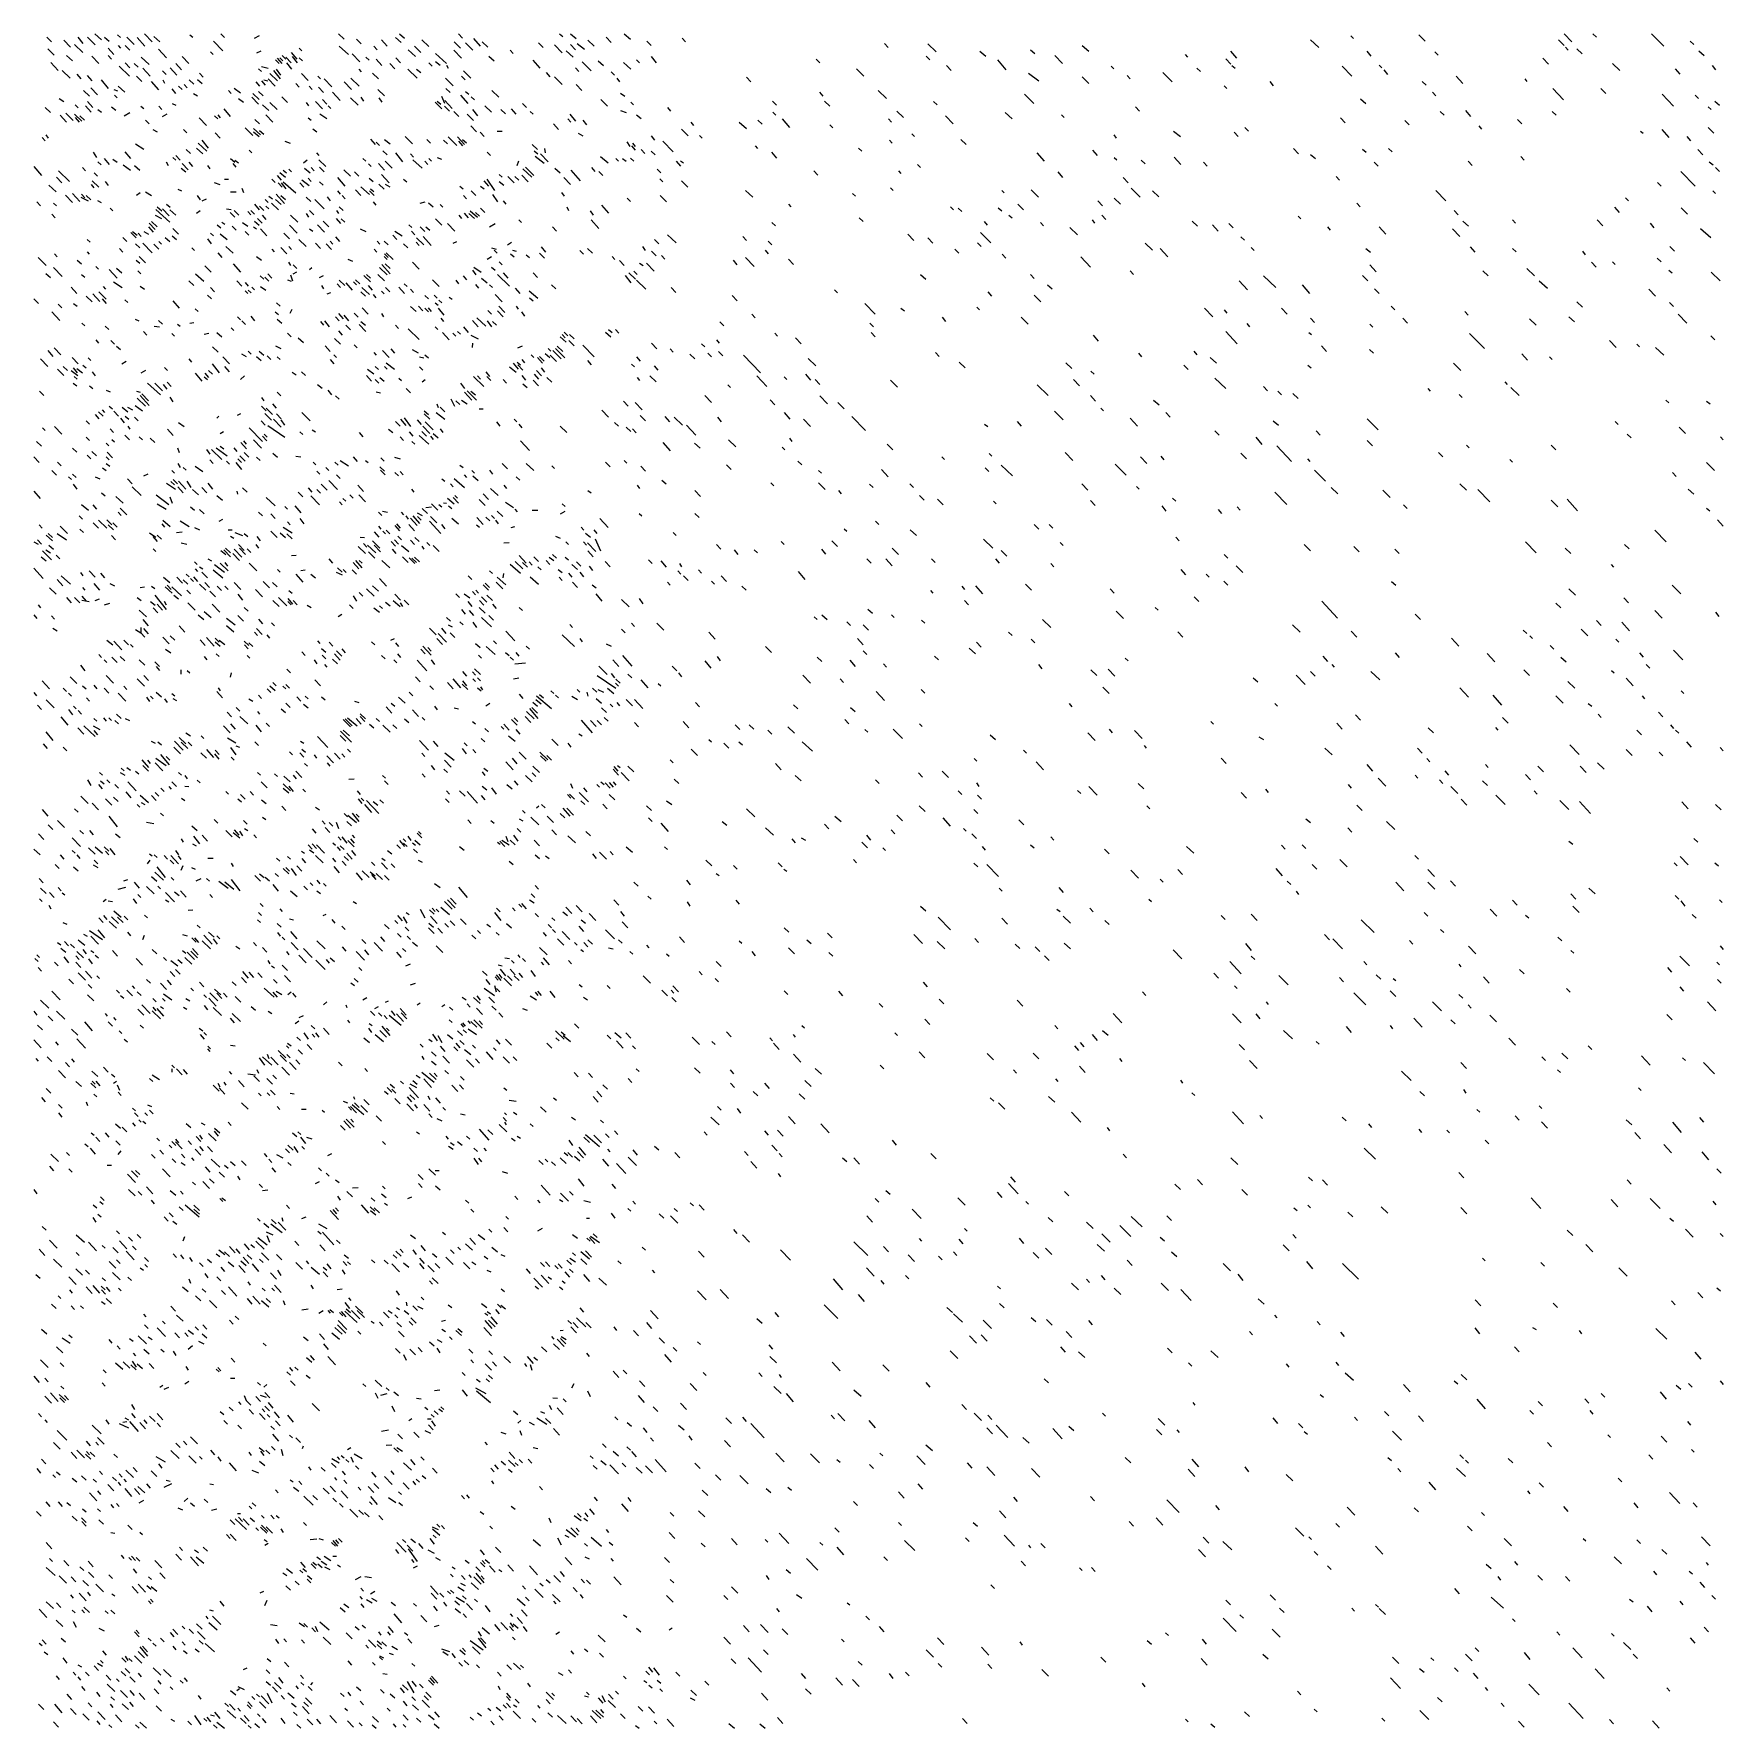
# Model space of a CAD drawing. Extents: x 0 to 599, y 0 to 600.
import ezdxf

# ---------------------------------------------------------------- set-up
doc = ezdxf.new("R2010")
doc.units = 0
doc.header["$MEASUREMENT"] = 0
doc.layers.add('LIMESTONE_FSET2', color=66, linetype='CONTINUOUS')

msp = doc.modelspace()

# ---------------------------------------------------------------- linework, layer by layer
at = {"layer": 'LIMESTONE_FSET2'}
for p, q in [((21.77, 600.19), (24.15, 598.13)), ((39.33, 600.19), (42.07, 597.38)), ((66.4, 600.19), (67.68, 598.88)), ((108.11, 600.19), (110.12, 598.32)), ((129.7, 600.19), (131.52, 598.69)), ((150.55, 600.19), (152.01, 598.69)), ((186.4, 600.19), (187.5, 599.25)), ((190.24, 600.19), (192.26, 598.5)), ((209.27, 600.19), (211.46, 598.32)), ((542.2, 600.19), (544.94, 597.38)), ((552.44, 600.19), (553.72, 599.06)), ((573.11, 600.19), (577.5, 595.88)), ((4.76, 599.06), (6.4, 597.38)), ((5.12, 594.95), (7.32, 592.7)), ((10.79, 597.94), (13.17, 595.51)), ((14.63, 596.44), (17.56, 593.64)), ((15.73, 599.06), (17.56, 596.82)), ((19.21, 599.06), (21.95, 596.26)), ((25.24, 599.06), (26.89, 597.57)), ((26.52, 595.13), (28.54, 592.89)), ((29.82, 599.81), (30.91, 598.88)), ((30, 596.07), (30.91, 595.13)), ((32.56, 596.07), (34.21, 594.38)), ((33.11, 599.06), (35.67, 596.44)), ((36.77, 598.88), (39.51, 595.88)), ((42.62, 599.25), (44.82, 597.38)), ((44.27, 594.76), (47.2, 591.76)), ((55.43, 599.81), (56.52, 599.06)), ((63.84, 597.57), (67.13, 594.2)), ((78.29, 598.69), (80.12, 599.63)), ((79.21, 593.45), (80.67, 594.2)), ((94.21, 595.13), (95.12, 594.2)), ((108.29, 595.88), (111.59, 592.89)), ((114.51, 598.32), (116.16, 596.63)), ((120.55, 595.88), (121.83, 594.57)), ((123.29, 598.13), (125.3, 595.88)), ((128.23, 598.88), (130.24, 597.19)), ((132.8, 594.57), (135.37, 592.14)), ((135, 595.88), (137.2, 593.64)), ((137.56, 598.13), (140.12, 595.69)), ((148.9, 594.38), (151.65, 591.58)), ((149.09, 597.38), (151.28, 595.13)), ((153.11, 597), (155.67, 594.38)), ((155.85, 598.5), (158.23, 595.88)), ((158.96, 597.38), (160.98, 595.51)), ((168.84, 594.38), (169.94, 593.26)), ((178.9, 597), (180.55, 595.32)), ((184.57, 596.26), (187.32, 593.45)), ((188.78, 594.2), (191.16, 591.95)), ((190.24, 596.44), (192.07, 594.57)), ((192.62, 596.82), (195.18, 594.76)), ((196.46, 597.94), (198.66, 595.88)), ((202.87, 599.06), (204.7, 597.19)), ((217.32, 597.57), (218.78, 596.07)), ((229.76, 598.69), (231.04, 597.38)), ((301.46, 596.82), (302.74, 595.32)), ((316.83, 596.63), (319.76, 593.82)), ((335.3, 594.01), (337.32, 592.32)), ((353.23, 594.57), (354.7, 593.26)), ((371.52, 596.07), (373.9, 594.01)), ((424.02, 594.01), (426.22, 591.58)), ((452.38, 598.13), (455.3, 595.32)), ((466.65, 599.44), (467.56, 598.5)), ((472.32, 594.01), (473.78, 592.32)), ((492.99, 597.57), (490.79, 599.81)), ((540.18, 598.13), (542.2, 596.07)), ((542.74, 595.51), (543.66, 594.38)), ((546.77, 594.95), (548.6, 593.07)), ((586.83, 597.57), (588.11, 596.44)), ((589.94, 594.2), (591.77, 592.51)), ((6.22, 590.08), (8.78, 587.27)), ((11.71, 592.51), (13.9, 590.64)), ((20.67, 592.32), (23.23, 589.7)), ((26.52, 592.51), (27.62, 591.2)), ((30.37, 588.77), (34.02, 585.21)), ((32.56, 589.89), (34.21, 588.21)), ((35.67, 589.7), (37.13, 588.39)), ((38.23, 591.95), (40.98, 589.33)), ((38.78, 588.02), (41.34, 585.21)), ((48.48, 588.21), (50.85, 585.59)), ((50.49, 589.7), (52.5, 587.46)), ((52.68, 592.14), (55.06, 589.7)), ((62.74, 593.82), (63.66, 592.89)), ((80.85, 588.58), (83.23, 588.02)), ((85.79, 591.01), (87.07, 589.7)), ((86.34, 591.58), (87.99, 589.7)), ((87.26, 591.76), (88.35, 590.64)), ((88.17, 592.51), (89.45, 591.2)), ((89.45, 591.95), (91.28, 589.89)), ((89.63, 589.89), (91.46, 587.64)), ((91.28, 593.64), (93.29, 591.2)), ((91.65, 592.14), (93.48, 589.89)), ((94.21, 591.76), (95.3, 590.64)), ((112.87, 593.07), (115.61, 590.27)), ((117.8, 591.95), (118.9, 590.83)), ((121.46, 591.2), (123.48, 588.95)), ((126.22, 589.7), (128.05, 587.83)), ((128.41, 591.76), (130.06, 589.89)), ((140.12, 589.89), (141.22, 588.77)), ((142.5, 593.26), (146.34, 589.7)), ((142.5, 590.45), (144.15, 589.14)), ((146.34, 589.14), (146.89, 588.02)), ((161.34, 592.32), (163.17, 590.64)), ((176.89, 590.83), (179.45, 588.02)), ((192.07, 588.21), (193.17, 586.9)), ((194.45, 590.27), (197.56, 587.08)), ((200.12, 590.64), (201.95, 588.95)), ((209.09, 590.08), (211.65, 587.64)), ((213.66, 591.01), (214.76, 589.89)), ((218.78, 592.14), (220.61, 589.89)), ((277.32, 591.2), (278.6, 589.89)), ((316.28, 592.32), (317.56, 591.01)), ((323.41, 588.95), (325.06, 587.27)), ((341.52, 591.01), (344.45, 587.46)), ((361.83, 592.51), (364.57, 589.7)), ((381.77, 588.77), (382.68, 587.83)), ((407.93, 592.89), (408.84, 591.95)), ((412.13, 588.02), (413.41, 586.9)), ((422.38, 591.39), (424.21, 589.52)), ((424.57, 588.95), (425.67, 588.02)), ((463.54, 588.77), (467.01, 585.21)), ((476.71, 589.14), (477.62, 588.21)), ((496.46, 593.82), (497.56, 592.7)), ((534.7, 591.58), (536.71, 589.52)), ((559.39, 589.7), (561.95, 587.27)), ((594.7, 588.95), (595.79, 587.46)), ((10.24, 587.27), (12.99, 584.46)), ((15.37, 585.96), (16.83, 584.27)), ((19.02, 585.4), (20.67, 583.53)), ((23.96, 583.9), (26.52, 580.9)), ((36.59, 585.21), (38.41, 583.34)), ((41.71, 583.34), (44.27, 580.34)), ((45.73, 587.08), (47.01, 585.77)), ((45.91, 583.9), (46.46, 582.78)), ((53.41, 582.22), (54.51, 581.09)), ((55.24, 583.9), (56.89, 582.4)), ((58.17, 584.09), (59.82, 582.59)), ((58.9, 586.33), (60.18, 584.84)), ((78.84, 583.15), (80.12, 581.65)), ((79.76, 587.83), (80.85, 586.9)), ((80.85, 583.53), (82.13, 582.03)), ((81.59, 583.9), (83.05, 583.53)), ((83.23, 584.27), (85.61, 581.65)), ((83.78, 586.15), (86.52, 583.53)), ((85.06, 587.27), (87.44, 584.27)), ((87.62, 585.59), (86.16, 587.64)), ((92.93, 582.59), (94.21, 581.28)), ((94.94, 586.15), (97.32, 583.71)), ((100.79, 585.21), (101.71, 584.27)), ((102.99, 584.27), (105.73, 581.47)), ((110.12, 583.15), (112.68, 580.53)), ((112.5, 584.46), (115.43, 581.65)), ((115.24, 587.64), (116.16, 586.71)), ((120.18, 586.33), (122.2, 584.27)), ((132.62, 587.64), (135.91, 584.46)), ((135.73, 587.64), (137.2, 586.52)), ((145.98, 584.46), (148.72, 581.84)), ((151.65, 585.21), (152.93, 583.9)), ((152.38, 587.08), (154.94, 584.46)), ((181.65, 586.52), (182.93, 585.02)), ((184.57, 585.02), (187.32, 582.22)), ((192.26, 582.22), (194.27, 580.16)), ((204.7, 586.71), (205.79, 585.59)), ((206.71, 584.46), (207.62, 583.15)), ((252.62, 584.84), (254.09, 583.15)), ((291.59, 587.83), (294.15, 585.21)), ((352.5, 586.33), (356.16, 583.53)), ((371.52, 585.02), (373.9, 582.59)), ((387.44, 585.4), (388.54, 584.27)), ((400.06, 586.52), (403.35, 583.15)), ((437.93, 583.34), (439.21, 581.84)), ((478.35, 587.46), (479.63, 585.77)), ((491.89, 583.34), (493.35, 582.03)), ((503.96, 585.21), (506.34, 582.59)), ((528.29, 584.27), (529.02, 583.34)), ((581.52, 587.83), (583.17, 585.96)), ((9.15, 577.35), (10.79, 576.22)), ((17.74, 580.16), (19.94, 578.1)), ((19.21, 576.22), (21.04, 574.17)), ((20.3, 581.09), (22.68, 578.66)), ((28.54, 580.53), (29.82, 579.97)), ((28.72, 578.47), (29.63, 577.54)), ((30, 581.65), (32.38, 579.59)), ((49.02, 580.72), (50.3, 579.03)), ((51.4, 581.65), (52.68, 580.53)), ((56.71, 579.03), (58.17, 578.28)), ((69.15, 580.16), (70.06, 579.03)), ((73.35, 579.22), (71.16, 580.9)), ((72.62, 577.35), (74.45, 576.04)), ((77.38, 577.72), (79.76, 575.29)), ((77.74, 579.03), (79.94, 576.97)), ((79.76, 579.78), (81.4, 578.28)), ((87.99, 577.91), (90, 575.85)), ((97.68, 581.65), (98.78, 580.53)), ((99.88, 576.22), (102.44, 573.6)), ((100.98, 581.28), (102.8, 579.41)), ((102.44, 576.97), (103.9, 575.29)), ((105.91, 579.59), (108.66, 576.6)), ((112.32, 577.54), (115.06, 574.91)), ((115.98, 577.72), (116.89, 576.41)), ((122.01, 580.53), (124.39, 578.28)), ((122.38, 577.54), (123.48, 576.04)), ((142.32, 576.04), (144.7, 573.6)), ((143.05, 576.41), (144.33, 575.29)), ((144.51, 578.1), (145.61, 575.66)), ((145.79, 576.6), (148.35, 573.79)), ((146.16, 580.9), (147.62, 579.41)), ((151.28, 578.47), (153.84, 575.48)), ((153.11, 579.78), (154.21, 578.85)), ((155.12, 577.91), (156.22, 576.79)), ((162.44, 580.16), (164.82, 577.72)), ((201.04, 576.97), (203.41, 574.54)), ((207.99, 579.22), (209.45, 578.1)), ((211.65, 576.04), (212.56, 575.1)), ((261.77, 576.41), (263.23, 574.91)), ((278.41, 579.59), (279.7, 578.1)), ((280.24, 576.41), (282.07, 574.54)), ((299.27, 580.16), (302.2, 577.35)), ((318.84, 576.22), (320.12, 575.1)), ((351.04, 578.85), (354.33, 575.48)), ((421.83, 581.84), (422.74, 580.9)), ((470.12, 577.16), (471.95, 575.48)), ((495.55, 579.59), (496.83, 578.28)), ((538.17, 580.9), (542.01, 576.79)), ((555.18, 580.9), (557.01, 579.03)), ((576.95, 578.85), (580.98, 574.54)), ((588.66, 578.47), (589.76, 577.35)), ((595.61, 576.41), (597.26, 574.91)), ((4.21, 574.17), (6.04, 572.29)), ((9.51, 571.36), (11.71, 568.92)), ((11.52, 572.11), (14.09, 569.49)), ((14.63, 571.73), (17.2, 569.3)), ((14.82, 575.1), (15.91, 573.98)), ((14.82, 570.61), (16.28, 568.92)), ((16.46, 571.17), (18.11, 569.67)), ((18.48, 574.73), (20.49, 572.48)), ((22.87, 573.42), (24.15, 572.48)), ((27.62, 574.35), (29.27, 573.23)), ((32.2, 571.17), (34.21, 572.29)), ((38.05, 574.54), (39.15, 573.79)), ((44.45, 574.54), (45.55, 573.42)), ((45.73, 570.98), (47.38, 571.92)), ((49.21, 575.48), (50.49, 574.91)), ((58.72, 570.42), (61.28, 567.8)), ((64.21, 571.17), (65.3, 570.05)), ((65.3, 571.54), (66.22, 570.42)), ((67.5, 573.6), (69.7, 570.98)), ((81.22, 575.1), (83.41, 573.04)), ((82.32, 571.54), (84.88, 568.92)), ((83.78, 575.85), (86.34, 573.42)), ((96.59, 575.85), (97.5, 574.73)), ((97.32, 570.42), (98.41, 569.67)), ((101.52, 571.92), (103.9, 570.23)), ((104.45, 574.73), (105.37, 573.79)), ((145.61, 574.54), (147.44, 572.86)), ((148.9, 572.67), (150.73, 570.98)), ((153.66, 571.73), (155.85, 569.49)), ((155.49, 573.42), (157.32, 571.17)), ((159.88, 574.73), (162.26, 572.48)), ((165.55, 573.42), (167.2, 571.92)), ((169.21, 573.6), (170.85, 571.73)), ((173.23, 575.48), (174.7, 574.17)), ((175.98, 572.67), (177.07, 571.73)), ((189.33, 570.05), (190.43, 568.92)), ((190.06, 571.73), (192.07, 569.3)), ((207.99, 573.04), (210, 572.29)), ((213.66, 571.54), (215.3, 570.23)), ((224.63, 574.17), (225.73, 572.86)), ((261.95, 572.48), (263.05, 571.36)), ((265.24, 570.05), (267.8, 567.05)), ((302.93, 570.05), (304.02, 568.92)), ((305.85, 572.86), (308.23, 570.61)), ((323.05, 571.17), (325.79, 568.36)), ((344.27, 572.29), (346.65, 570.05)), ((364.21, 571.54), (365.12, 570.61)), ((390.37, 574.35), (391.83, 572.86)), ((462.99, 570.42), (464.63, 568.74)), ((498.29, 572.67), (499.76, 571.36)), ((507.26, 573.04), (509.09, 570.98)), ((537.99, 572.67), (539.45, 571.36)), ((593.23, 574.35), (594.33, 573.42)), ((4.39, 564.43), (5.3, 563.31)), ((39.7, 569.67), (40.98, 568.36)), ((42.26, 566.3), (43.9, 565.55)), ((53.23, 566.3), (54.33, 565.18)), ((64.39, 565.18), (66.22, 563.31)), ((75, 566.86), (77.74, 564.24)), ((77.93, 566.68), (80.49, 564.43)), ((77.93, 565.55), (79.94, 563.87)), ((78.48, 569.86), (80.12, 568.36)), ((80.12, 565.93), (81.59, 564.62)), ((100.43, 565.37), (98.96, 566.49)), ((154.94, 567.61), (156.95, 565.55)), ((158.23, 565.37), (159.7, 563.87)), ((164.27, 565.74), (166.1, 565.74)), ((184.21, 568.36), (186.04, 566.3)), ((192.99, 564.99), (194.63, 564.06)), ((194.63, 569.67), (195.91, 567.99)), ((218.78, 564.06), (220.06, 562.56)), ((229.57, 566.49), (231.95, 564.06)), ((232.87, 568.92), (233.78, 567.8)), ((235.98, 564.24), (236.89, 563.31)), ((250.06, 568.92), (252.62, 566.68)), ((256.65, 569.67), (258.11, 568.17)), ((282.07, 567.99), (283.17, 566.86)), ((311.16, 564.81), (312.07, 563.87)), ((382.68, 564.43), (383.6, 563.31)), ((403.9, 565.74), (406.28, 563.87)), ((425.3, 565.37), (426.77, 563.87)), ((429.15, 567.05), (430.43, 565.74)), ((485.85, 569.49), (487.32, 567.99)), ((512.01, 567.61), (512.93, 566.49)), ((525.73, 569.86), (527.2, 568.36)), ((569.27, 565.74), (570.18, 564.99)), ((576.77, 566.3), (579.33, 563.49)), ((593.23, 567.05), (595.24, 564.99)), ((3.11, 563.49), (4.21, 562.37)), ((21.22, 558.25), (22.32, 556.38)), ((32.38, 558.44), (34.39, 556.01)), ((36.22, 561.25), (39.15, 559.38)), ((54.15, 559.19), (55.61, 557.88)), ((57.8, 559.75), (60, 557.69)), ((58.35, 561.44), (61.46, 558.63)), ((62.01, 559.75), (59.82, 562.56)), ((76.46, 559), (77.38, 558.07)), ((89.09, 562.18), (90.91, 561.44)), ((100.24, 558.07), (101.16, 557.13)), ((119.45, 562.93), (121.1, 561.06)), ((121.46, 561.81), (122.56, 560.69)), ((123.84, 558.81), (125.3, 557.32)), ((124.39, 562.75), (126.4, 561.25)), ((128.23, 558.07), (130.79, 554.88)), ((131.71, 563.87), (134.27, 561.25)), ((139.39, 562.75), (140.67, 561.44)), ((145.24, 562.56), (146.71, 561.25)), ((146.89, 563.68), (150, 560.69)), ((152.74, 561.06), (150.18, 563.68)), ((150.55, 562.18), (152.01, 560.5)), ((152.01, 562.75), (153.48, 561.62)), ((160.79, 558.25), (161.89, 557.13)), ((176.71, 561.06), (178.54, 559.19)), ((177.44, 558.81), (178.72, 557.69)), ((181.1, 559.56), (181.28, 558.07)), ((210.18, 562), (211.28, 560.31)), ((211.83, 560.5), (213.11, 559)), ((212.2, 561.44), (213.11, 560.31)), ((215.3, 559.19), (216.59, 557.88)), ((218.78, 558.63), (220.24, 557.32)), ((222.99, 562.18), (226.65, 558.44)), ((255.73, 560.5), (256.46, 559.56)), ((261.4, 558.25), (263.23, 556.19)), ((292.32, 559.75), (293.41, 558.63)), ((303.29, 562.56), (304.21, 561.44)), ((328.54, 562.75), (330.37, 561.06)), ((355.43, 558.07), (357.99, 555.07)), ((375.18, 559), (376.83, 557.13)), ((446.34, 559.56), (448.17, 557.69)), ((470.85, 559.38), (472.13, 558.25)), ((480, 559.56), (481.28, 558.44)), ((585.73, 563.87), (587.01, 562.37)), ((589.57, 559.19), (591.4, 557.32)), ((0.18, 553.2), (2.93, 550.02)), ((17.38, 552.82), (18.48, 551.7)), ((22.87, 554.88), (23.96, 553.76)), ((25.06, 556.01), (26.89, 553.95)), ((28.17, 555.82), (29.63, 554.7)), ((31.83, 553.76), (34.39, 551.89)), ((35.85, 553.57), (37.68, 551.89)), ((47.01, 554.88), (47.74, 553.57)), ((49.39, 556.38), (50.49, 555.44)), ((50.49, 557.13), (51.95, 555.44)), ((52.32, 552.64), (53.96, 551.33)), ((52.68, 554.32), (54.88, 552.07)), ((55.06, 554.7), (56.34, 553.2)), ((61.65, 553.57), (62.56, 552.45)), ((69.88, 556.01), (71.34, 554.7)), ((70.61, 554.32), (71.71, 553.01)), ((71.34, 555.44), (72.62, 554.51)), ((90.55, 552.26), (91.46, 551.33)), ((95.67, 554.51), (96.95, 555.63)), ((96.04, 552.64), (98.05, 550.95)), ((98.41, 552.82), (99.51, 551.7)), ((103.54, 553.2), (101.16, 555.63)), ((101.34, 553.01), (102.99, 551.33)), ((109.94, 552.07), (112.32, 549.83)), ((116.71, 556.01), (117.8, 555.07)), ((118.72, 554.13), (119.63, 553.2)), ((122.2, 554.32), (124.39, 551.89)), ((124.57, 555.07), (127.13, 552.64)), ((133.54, 557.69), (134.63, 556.57)), ((134.45, 555.63), (137.74, 552.64)), ((138.66, 555.07), (139.76, 553.95)), ((140.12, 556.01), (141.04, 555.07)), ((143.05, 556.38), (144.51, 555.82)), ((171.4, 553.57), (171.95, 555.26)), ((173.41, 552.45), (176.52, 549.45)), ((174.33, 553.01), (177.26, 550.02)), ((180.91, 554.32), (177.8, 556.76)), ((179.63, 557.69), (182.38, 554.88)), ((184.76, 552.64), (186.59, 550.95)), ((197.74, 552.82), (198.84, 551.51)), ((200.85, 556.76), (203.6, 554.51)), ((206.34, 556.01), (207.26, 555.07)), ((208.72, 556.01), (210, 555.07)), ((211.46, 556.19), (212.74, 555.07)), ((220.98, 552.26), (222.26, 550.95)), ((227.74, 555.07), (229.21, 553.39)), ((229.21, 555.26), (230.3, 554.51)), ((313.17, 553.95), (314.27, 552.82)), ((382.87, 556.38), (383.78, 555.63)), ((392.38, 555.44), (393.84, 554.13)), ((404.09, 556.57), (406.46, 553.95)), ((414.51, 554.7), (415.79, 553.39)), ((452.38, 557.5), (454.21, 556.01)), ((474.88, 554.7), (476.34, 553.39)), ((508.17, 555.07), (509.63, 553.57)), ((526.83, 556.76), (528.11, 555.44)), ((593.6, 554.88), (595.06, 553.76)), ((595.79, 552.82), (597.26, 551.51)), ((5.49, 546.65), (8.05, 544.21)), ((8.23, 549.45), (10.06, 547.39)), ((8.96, 551.7), (12.8, 547.96)), ((20.49, 546.83), (21.4, 545.71)), ((20.85, 548.14), (23.23, 545.9)), ((21.59, 550.95), (22.68, 549.83)), ((25.43, 547.96), (26.52, 546.46)), ((64.02, 547.58), (66.04, 546.83)), ((67.68, 548.71), (69.15, 548.71)), ((84.51, 548.71), (85.61, 547.58)), ((86.34, 550.02), (87.8, 548.33)), ((86.71, 547.39), (88.17, 545.9)), ((87.26, 551.14), (89.27, 549.45)), ((87.8, 547.39), (89.45, 545.34)), ((88.54, 551.89), (89.63, 550.95)), ((88.54, 547.77), (92.93, 543.84)), ((94.39, 547.39), (95.85, 545.9)), ((95.12, 548.52), (97.68, 546.46)), ((97.32, 549.08), (98.41, 547.96)), ((101.34, 547.77), (102.62, 546.65)), ((107.74, 549.27), (110.3, 546.27)), ((113.78, 551.33), (115.24, 549.83)), ((115.98, 546.08), (119.09, 543.28)), ((118.9, 549.08), (120.37, 547.96)), ((122.38, 547.02), (124.21, 545.15)), ((123.29, 550.39), (126.04, 547.39)), ((124.57, 547.02), (126.22, 546.08)), ((131.16, 548.71), (132.26, 547.77)), ((151.1, 546.27), (152.2, 545.34)), ((158.41, 546.27), (159.7, 545.34)), ((159.51, 548.14), (161.16, 546.27)), ((160.61, 548.71), (163.35, 544.77)), ((165, 550.39), (166.1, 549.45)), ((165, 547.96), (166.65, 546.65)), ((168.11, 549.64), (170.3, 547.39)), ((170.49, 549.64), (171.95, 548.33)), ((173.05, 550.2), (175.24, 547.77)), ((187.87, 549.27), (190.24, 546.83)), ((190.43, 551.89), (193.72, 548.14)), ((200.3, 551.51), (201.77, 550.02)), ((221.89, 548.89), (222.99, 547.77)), ((229.57, 548.14), (231.77, 545.9)), ((276.4, 551.7), (277.87, 550.2)), ((306.4, 551.7), (307.32, 550.76)), ((362.93, 551.33), (364.57, 549.27)), ((385.98, 549.27), (387.8, 547.39)), ((461.52, 549.64), (462.62, 548.33)), ((575.3, 547.58), (576.59, 546.27)), ((583.54, 551.51), (588.66, 546.27)), ((1.28, 540.66), (2.56, 539.34)), ((7.13, 540.28), (8.23, 539.34)), ((11.34, 543.09), (13.9, 540.47)), ((13.9, 543.65), (16.46, 540.84)), ((16.83, 542.34), (19.39, 541.03)), ((17.01, 543.46), (18.29, 542.15)), ((18.66, 542.9), (20.3, 541.4)), ((22.68, 541.22), (23.96, 540.47)), ((36.59, 543.09), (37.87, 544.03)), ((39.7, 544.21), (41.89, 542.9)), ((51.22, 545.15), (52.5, 544.59)), ((57.99, 542.9), (59.09, 541.4)), ((59.82, 541.03), (61.28, 541.78)), ((69.88, 544.21), (71.89, 544.21)), ((73.9, 545.52), (74.45, 544.03)), ((82.13, 541.59), (83.23, 540.47)), ((83.41, 542.71), (84.7, 541.78)), ((86.89, 537.85), (84.33, 540.28)), ((85.79, 541.59), (87.8, 539.72)), ((85.98, 543.46), (88.9, 540.09)), ((87.62, 542.9), (89.27, 541.59)), ((96.59, 542.34), (98.23, 540.84)), ((99.7, 541.59), (102.99, 538.22)), ((104.09, 542.53), (105.18, 541.03)), ((107.74, 544.59), (108.66, 543.46)), ((109.39, 542.9), (110.49, 541.78)), ((114.15, 544.96), (115.98, 542.9)), ((119.09, 544.59), (120.73, 542.9)), ((119.45, 545.34), (120.55, 544.4)), ((120.37, 540.66), (121.28, 539.53)), ((137.01, 540.28), (138.84, 540.66)), ((141.59, 538.78), (139.94, 540.28)), ((152.38, 542.9), (153.48, 541.78)), ((155.12, 544.59), (156.77, 542.9)), ((162.62, 543.28), (164.45, 540.66)), ((166.46, 541.03), (167.38, 539.91)), ((187.13, 544.03), (188.05, 542.71)), ((210.37, 541.97), (211.46, 540.84)), ((222.07, 542.9), (224.27, 540.66)), ((252.26, 544.77), (254.82, 542.34)), ((290.12, 543.65), (291.22, 542.71)), ((303.66, 545.71), (304.57, 544.77)), ((342.99, 544.77), (343.9, 543.84)), ((353.41, 544.96), (355.98, 542.34)), ((377.01, 541.03), (378.66, 539.34)), ((382.87, 541.97), (385.06, 539.91)), ((388.9, 545.52), (392.01, 542.34)), ((396.4, 544.59), (398.6, 542.53)), ((468.84, 540.28), (469.94, 538.97)), ((496.83, 544.77), (500.3, 541.03)), ((563.96, 542.15), (565.06, 541.03)), ((594.88, 544.59), (595.79, 543.65)), ((6.59, 536.35), (7.68, 535.04)), ((27.26, 538.41), (28.17, 537.47)), ((43.17, 535.98), (45.37, 534.85)), ((43.35, 538.03), (48.29, 533.54)), ((43.9, 538.97), (45.55, 537.47)), ((45.73, 538.22), (48.11, 535.79)), ((47.2, 539.91), (48.48, 538.78)), ((48.29, 537.85), (50.49, 535.98)), ((57.8, 536.72), (59.09, 537.66)), ((68.41, 538.22), (70.06, 538.03)), ((69.7, 536.91), (71.34, 535.23)), ((71.16, 537.66), (72.8, 535.98)), ((75.91, 537.29), (77.01, 536.16)), ((77.01, 537.66), (78.29, 536.35)), ((78.29, 539.91), (79.94, 537.85)), ((79.39, 534.85), (81.04, 533.17)), ((80.12, 539.16), (81.59, 537.66)), ((81.04, 535.98), (82.32, 534.48)), ((82.32, 539.16), (83.41, 538.22)), ((91.1, 535.98), (93.66, 533.54)), ((96.59, 536.54), (97.5, 535.23)), ((97.87, 537.66), (99.33, 536.16)), ((107.2, 534.85), (108.84, 532.98)), ((107.38, 537.66), (108.11, 536.54)), ((108.29, 538.97), (109.76, 537.66)), ((109.02, 534.66), (110.3, 533.54)), ((142.5, 534.66), (144.7, 532.42)), ((144.15, 539.72), (145.06, 538.78)), ((150.73, 535.98), (151.65, 534.85)), ((152.56, 536.72), (154.02, 535.04)), ((154.21, 536.54), (156.22, 534.85)), ((154.76, 537.47), (157.32, 535.23)), ((156.59, 536.91), (158.05, 535.6)), ((158.41, 538.41), (159.88, 536.91)), ((171.95, 534.29), (172.87, 533.35)), ((188.96, 538.97), (189.51, 537.66)), ((197.2, 537.47), (198.29, 535.98)), ((197.56, 534.29), (200.3, 531.29)), ((201.22, 539.53), (203.78, 536.72)), ((267.44, 539.91), (268.35, 538.97)), ((292.5, 535.04), (293.96, 533.73)), ((324.88, 538.97), (325.98, 537.85)), ((327.62, 538.41), (328.9, 537.29)), ((341.71, 538.6), (342.99, 537.47)), ((345.55, 535.98), (346.65, 535.04)), ((348.66, 539.91), (350.67, 537.85)), ((375, 534.29), (375.91, 533.17)), ((378.48, 535.98), (379.94, 534.48)), ((447.99, 535.6), (448.9, 534.66)), ((503.23, 537.66), (504.7, 536.16)), ((523.9, 534.29), (525, 533.17)), ((553.9, 534.29), (555.91, 532.23)), ((560.12, 538.78), (561.77, 536.91)), ((583.72, 538.6), (585.91, 536.35)), ((31.65, 528.11), (33.11, 526.61)), ((34.57, 529.8), (36.4, 527.93)), ((35.12, 530.17), (36.77, 528.86)), ((37.13, 529.61), (38.23, 528.49)), ((39.15, 530.17), (40.79, 529.24)), ((40.79, 531.86), (42.44, 529.98)), ((40.98, 533.17), (43.17, 530.92)), ((41.89, 533.73), (43.9, 531.86)), ((46.65, 528.11), (48.29, 526.61)), ((49.21, 528.67), (50.67, 527.36)), ((49.39, 531.29), (51.4, 529.24)), ((62.74, 529.61), (63.84, 528.67)), ((65.12, 532.61), (66.4, 531.48)), ((66.22, 529.42), (68.6, 527.36)), ((66.77, 533.54), (67.87, 532.79)), ((70.43, 532.04), (71.89, 530.73)), ((74.09, 533.35), (75.91, 532.04)), ((75, 530.17), (76.28, 528.86)), ((77.93, 531.86), (79.02, 531.11)), ((78.29, 533.92), (79.94, 532.42)), ((80.49, 531.11), (82.68, 528.67)), ((88.72, 529.61), (90.73, 527.55)), ((90.73, 532.42), (93.48, 529.61)), ((97.87, 531.11), (98.96, 530.36)), ((100.61, 532.61), (103.17, 529.98)), ((102.62, 533.92), (104.63, 531.86)), ((107.01, 528.3), (108.48, 526.61)), ((115.79, 531.11), (117.8, 530.17)), ((127.32, 528.86), (128.78, 527.36)), ((128.05, 530.36), (130.61, 528.67)), ((132.99, 532.61), (134.09, 531.67)), ((133.9, 530.36), (135.18, 529.05)), ((137.01, 531.86), (138.66, 530.17)), ((138.11, 528.49), (140.85, 525.3)), ((139.02, 531.86), (140.49, 530.73)), ((146.71, 532.98), (149.27, 530.36)), ((161.52, 531.86), (163.54, 532.98)), ((183.84, 531.86), (185.3, 530.36)), ((224.63, 529.05), (227.74, 526.24)), ((251.34, 528.49), (252.62, 526.99)), ((261.59, 533.35), (262.87, 532.23)), ((309.7, 529.24), (311.89, 526.99)), ((335.49, 529.8), (339.15, 526.24)), ((336.77, 533.73), (337.87, 532.42)), ((356.71, 533.35), (357.8, 532.23)), ((367.13, 531.67), (369.88, 529.05)), ((410.49, 533.92), (412.32, 532.04)), ((417.62, 532.61), (419.63, 530.36)), ((423.48, 532.98), (424.94, 531.48)), ((427.68, 528.3), (428.96, 527.18)), ((458.41, 531.86), (459.33, 530.73)), ((476.71, 531.86), (479.09, 529.24)), ((502.68, 531.11), (505.24, 528.49)), ((506.34, 533.92), (508.35, 532.04)), ((572.74, 533.17), (574.02, 531.48)), ((590.49, 531.29), (594.15, 528.11)), ((7.5, 522.31), (8.41, 521.19)), ((19.02, 527.36), (20.12, 526.43)), ((19.02, 523.06), (19.76, 522.12)), ((30.55, 524.18), (31.65, 522.87)), ((36.22, 525.87), (37.68, 524.37)), ((38.78, 526.05), (42.07, 522.68)), ((42.62, 525.68), (44.45, 523.99)), ((44.45, 526.61), (45.37, 525.68)), ((56.16, 524.37), (57.07, 523.43)), ((61.65, 527.55), (62.93, 525.87)), ((65.3, 522.68), (66.77, 521)), ((68.23, 524.93), (70.79, 522.5)), ((84.51, 523.99), (85.24, 523.06)), ((87.62, 524.56), (89.82, 522.31)), ((90.55, 524.93), (91.46, 523.81)), ((94.02, 527.36), (96.59, 524.93)), ((99.88, 526.05), (101.71, 524.18)), ((103.72, 525.87), (105.55, 523.81)), ((105.18, 526.8), (106.1, 525.68)), ((120.73, 523.99), (121.65, 522.87)), ((121.83, 526.8), (122.74, 525.68)), ((124.21, 526.8), (125.67, 525.49)), ((124.39, 522.31), (125.67, 521)), ((124.94, 522.68), (127.5, 520.25)), ((131.16, 525.87), (132.62, 524.37)), ((135.55, 526.43), (136.65, 525.3)), ((135.73, 527.93), (138.29, 525.49)), ((148.72, 526.05), (150, 526.61)), ((162.26, 524.37), (163.9, 523.99)), ((163.17, 523.62), (164.27, 522.5)), ((167.93, 525.49), (169.39, 526.43)), ((169.02, 522.31), (170.3, 521.19)), ((169.76, 523.62), (171.04, 523.25)), ((179.27, 522.5), (181.1, 520.81)), ((179.82, 524.74), (181.46, 522.87)), ((193.54, 523.43), (194.82, 522.12)), ((196.28, 524.18), (198.11, 522.5)), ((216.77, 523.43), (215.85, 524.93)), ((218.96, 523.25), (220.61, 521.56)), ((220.06, 527.36), (221.52, 525.87)), ((259.21, 523.62), (260.3, 522.31)), ((260.3, 526.8), (261.59, 525.49)), ((316.83, 527.93), (318.66, 526.05)), ((326.34, 523.99), (327.8, 522.5)), ((334.39, 526.24), (335.67, 524.93)), ((343.17, 522.12), (344.45, 520.81)), ((393.84, 526.05), (396.4, 523.62)), ((399.15, 524.18), (401.89, 521.19)), ((431.34, 524.56), (432.44, 523.43)), ((471.95, 524.18), (473.6, 522.87)), ((508.9, 524.74), (510.55, 522.87)), ((523.9, 524.18), (525.18, 523.06)), ((548.78, 523.25), (549.7, 521.93)), ((579.7, 524.93), (581.34, 523.25)), ((1.65, 521), (4.57, 518.19)), ((7.13, 517.44), (10.24, 514.26)), ((15.55, 520.06), (17.01, 518.75)), ((22.13, 517.82), (23.05, 516.88)), ((26.89, 516.69), (29.63, 513.7)), ((29.45, 517.25), (31.28, 515.57)), ((36.4, 520.06), (37.68, 518.94)), ((36.95, 516.32), (38.05, 515.2)), ((37.5, 521.37), (39.7, 519.13)), ((60.73, 518), (62.93, 515.76)), ((70.79, 518.75), (73.35, 515.76)), ((79.02, 521.37), (80.85, 520.06)), ((90.37, 519.31), (91.1, 518.19)), ((92.01, 518.38), (93.29, 517.07)), ((97.87, 516.69), (98.6, 517.44)), ((111.4, 520.44), (113.05, 519.69)), ((122.56, 517.44), (125.3, 514.82)), ((123.48, 518.56), (126.4, 515.2)), ((124.21, 521.37), (125.3, 520.25)), ((124.57, 518.75), (126.4, 517.07)), ((134.27, 519.31), (136.65, 516.88)), ((155.49, 516.51), (156.77, 514.82)), ((156.04, 517.63), (158.6, 515.76)), ((160.79, 520.44), (162.26, 521.37)), ((162.26, 517.63), (163.54, 516.51)), ((165, 519.5), (166.1, 518.38)), ((174.51, 521.93), (175.79, 521)), ((205.06, 521.37), (205.98, 520.25)), ((207.62, 519.88), (209.27, 518.19)), ((212.74, 516.13), (213.84, 515.01)), ((214.76, 518.94), (216.04, 518.19)), ((217.13, 518.94), (219.88, 516.13)), ((222.44, 521.75), (223.72, 520.44)), ((247.87, 520.06), (249.15, 518.38)), ((252.26, 521), (255.37, 517.82)), ((267.44, 520.44), (269.27, 518.56)), ((370.98, 521.19), (374.45, 517.63)), ((388.54, 516.32), (389.63, 515.01)), ((473.41, 518.38), (475.61, 515.94)), ((513.48, 516.32), (515.3, 514.45)), ((529.02, 517.07), (531.77, 514.45)), ((551.89, 519.31), (553.54, 517.63)), ((559.39, 519.5), (560.3, 518.56)), ((575.12, 520.81), (576.59, 519.5)), ((579.33, 516.51), (580.43, 515.57)), ((4.39, 515.38), (6.04, 513.88)), ((13.35, 510.51), (15.37, 508.27)), ((17.01, 515.01), (18.29, 514.07)), ((24.7, 510.7), (25.61, 509.77)), ((28.35, 512.39), (31.46, 510.33)), ((37.87, 510.89), (39.33, 509.77)), ((55.06, 512.76), (56.89, 511.08)), ((57.44, 515.2), (60.37, 512.57)), ((62.74, 510.33), (64.21, 508.83)), ((72.07, 512.76), (73.9, 510.89)), ((75, 512.2), (76.1, 510.89)), ((77.38, 510.51), (78.29, 509.58)), ((80.3, 514.45), (81.59, 513.32)), ((80.49, 510.7), (82.32, 509.39)), ((81.95, 514.07), (83.41, 512.57)), ((83.05, 515.2), (84.51, 513.7)), ((90, 513.14), (91.28, 512.57)), ((91.1, 514.82), (91.83, 512.76)), ((92.01, 515.2), (93.29, 515.94)), ((101.34, 513.88), (102.8, 514.63)), ((102.07, 511.08), (102.8, 509.95)), ((107.56, 511.64), (108.84, 510.33)), ((108.29, 512.95), (110.3, 511.08)), ((110.67, 512.01), (112.87, 509.39)), ((113.41, 512.39), (114.51, 511.26)), ((114.15, 513.14), (115.61, 511.64)), ((116.34, 510.33), (119.09, 507.89)), ((117.07, 514.63), (119.45, 512.39)), ((117.99, 515.01), (119.45, 513.7)), ((118.54, 511.08), (120, 509.39)), ((122.01, 515.01), (124.39, 512.76)), ((124.76, 510.33), (126.22, 508.83)), ((129.51, 510.51), (131.52, 508.27)), ((131.34, 511.64), (132.44, 510.7)), ((141.4, 513.14), (143.78, 510.7)), ((149.63, 512.95), (150.55, 511.64)), ((152.2, 514.45), (153.48, 513.14)), ((156.59, 511.45), (157.68, 510.14)), ((158.78, 513.7), (160.79, 512.01)), ((161.52, 511.26), (162.62, 510.33)), ((164.45, 515.01), (168.66, 510.89)), ((166.46, 515.57), (168.11, 513.7)), ((170.67, 510.14), (172.32, 508.27)), ((177.07, 515.57), (178.54, 513.88)), ((183.48, 511.26), (185.12, 509.95)), ((209.63, 514.63), (211.65, 512.01)), ((210.91, 515.57), (213.29, 513.32)), ((216.95, 509.77), (213.66, 512.95)), ((225.91, 510.33), (227.56, 508.64)), ((314.27, 515.01), (316.1, 513.32)), ((353.23, 515.01), (354.51, 513.51)), ((359.27, 511.26), (360.91, 509.95)), ((427.13, 512.76), (430.06, 509.58)), ((435.73, 514.45), (440.12, 510.33)), ((449.45, 511.26), (452.01, 508.27)), ((470.85, 514.63), (472.68, 512.76)), ((533.41, 512.76), (536.34, 510.14)), ((594.33, 515.76), (597.44, 512.76)), ((0.18, 506.4), (1.83, 504.71)), ((8.78, 504.52), (10.06, 503.21)), ((14.27, 504.71), (15.55, 503.78)), ((18.66, 507.33), (20.85, 505.27)), ((21.04, 508.08), (23.6, 505.46)), ((23.23, 508.83), (25.79, 506.21)), ((24.33, 506.4), (25.79, 504.71)), ((32.38, 506.02), (33.48, 505.09)), ((49.39, 505.65), (51.59, 503.03)), ((61.65, 507.71), (63.11, 506.4)), ((75, 509.2), (75.91, 508.27)), ((76.1, 509.39), (77.2, 508.46)), ((86.16, 504.9), (87.44, 503.78)), ((104.09, 508.08), (105.37, 508.64)), ((115.98, 508.83), (117.62, 507.33)), ((120.37, 507.89), (121.28, 506.77)), ((123.29, 509.02), (124.21, 508.08)), ((133.54, 509.77), (134.63, 508.64)), ((138.66, 507.52), (139.94, 506.4)), ((141.95, 507.71), (143.05, 506.58)), ((142.32, 504.9), (143.41, 504.15)), ((143.6, 505.83), (144.7, 504.9)), ((147.26, 506.96), (148.35, 506.21)), ((163.54, 507.89), (166.1, 505.27)), ((175.61, 509.2), (178.72, 506.58)), ((175.79, 506.77), (177.07, 505.65)), ((247.5, 507.52), (249.33, 505.65)), ((283.72, 509.58), (284.82, 508.46)), ((294.51, 504.71), (298.17, 500.97)), ((338.05, 508.83), (339.33, 507.33)), ((354.51, 507.71), (356.89, 505.27)), ((475.06, 509.95), (476.71, 508.27)), ((546.77, 505.27), (548.78, 503.4)), ((572.2, 509.77), (574.57, 507.33)), ((579.51, 505.09), (580.98, 503.59)), ((6.59, 501.72), (9.33, 498.72)), ((36.04, 499.1), (37.32, 498.53)), ((44.27, 498.72), (45.73, 497.41)), ((57.26, 502.84), (58.35, 501.9)), ((72.26, 500.03), (73.35, 498.91)), ((73.9, 498.53), (75.18, 497.22)), ((77.01, 500.22), (78.29, 498.53)), ((85.61, 501.72), (86.89, 500.78)), ((86.34, 499.1), (87.99, 497.78)), ((90.91, 501.34), (91.65, 502.65)), ((101.71, 498.35), (102.8, 497.04)), ((103.17, 498.53), (104.82, 496.47)), ((107.01, 500.03), (108.29, 498.53)), ((108.11, 501.15), (109.76, 499.28)), ((109.94, 500.59), (111.59, 498.53)), ((113.6, 501.34), (115.06, 499.84)), ((115.98, 498.35), (117.62, 497.04)), ((116.52, 503.21), (118.54, 500.97)), ((123.29, 501.15), (124.02, 500.03)), ((133.54, 503.59), (135.55, 501.9)), ((136.46, 503.78), (137.93, 502.09)), ((138.66, 503.03), (139.94, 501.72)), ((141.04, 501.9), (139.94, 503.21)), ((143.41, 503.03), (145.43, 500.59)), ((144.33, 499.47), (145.24, 498.35)), ((155.49, 498.72), (157.5, 496.47)), ((157.13, 499.66), (160.24, 496.66)), ((160.79, 498.53), (162.26, 496.47)), ((160.98, 502.28), (162.26, 500.97)), ((162.62, 498.35), (164.09, 497.04)), ((164.45, 502.09), (166.46, 500.03)), ((164.82, 503.78), (167.01, 501.53)), ((171.04, 503.78), (171.77, 502.65)), ((172.87, 501.72), (173.96, 500.22)), ((243.11, 498.16), (244.57, 496.85)), ((254.45, 500.97), (255.73, 499.66)), ((307.32, 503.03), (308.6, 502.09)), ((321.95, 499.84), (323.05, 498.35)), ((334.21, 503.4), (335.12, 502.46)), ((349.94, 499.84), (352.32, 497.41)), ((414.88, 503.03), (417.8, 500.03)), ((421.83, 502.46), (422.74, 501.34)), ((442.13, 503.03), (444.15, 500.97)), ((452.38, 499.47), (453.84, 497.97)), ((480.91, 503.78), (482.2, 502.46)), ((485.12, 499.47), (486.77, 497.78)), ((507.07, 501.9), (508.17, 500.59)), ((529.94, 499.28), (532.32, 497.04)), ((543.84, 500.03), (545.85, 498.16)), ((582.62, 500.97), (585.73, 497.78)), ((17.2, 497.78), (18.29, 496.85)), ((25.43, 496.66), (26.71, 495.54)), ((38.96, 494.79), (40.24, 493.48)), ((42.8, 496.66), (44.63, 496.47)), ((49.02, 494.04), (49.94, 493.1)), ((51.04, 497.41), (51.95, 496.66)), ((55.43, 497.78), (56.89, 497.97)), ((60.55, 493.85), (62.2, 494.23)), ((64.94, 494.42), (66.77, 492.92)), ((70.06, 496.1), (70.98, 495.16)), ((90, 494.23), (91.28, 492.92)), ((93.84, 492.54), (95.67, 490.86)), ((106.65, 492.36), (108.84, 490.3)), ((108.11, 494.98), (109.39, 493.48)), ((110.67, 497.04), (112.32, 495.35)), ((115.43, 497.22), (117.8, 494.79)), ((128.23, 497.04), (129.33, 495.91)), ((132.8, 495.73), (136.65, 491.98)), ((142.32, 496.47), (143.23, 495.54)), ((144.88, 494.42), (147.26, 491.79)), ((148.54, 494.23), (149.63, 493.1)), ((150.18, 494.79), (151.28, 493.85)), ((152.38, 496.47), (154.02, 494.42)), ((154.94, 493.48), (157.5, 492.17)), ((188.78, 491.05), (186.59, 492.92)), ((187.32, 493.67), (188.41, 492.54)), ((188.05, 494.6), (189.33, 493.29)), ((189.88, 493.67), (191.52, 492.17)), ((202.68, 494.6), (204.51, 492.92)), ((203.78, 495.54), (205.06, 494.42)), ((206.16, 495.54), (207.44, 494.23)), ((262.68, 494.23), (263.6, 493.1)), ((270, 492.54), (272.01, 490.48)), ((296.34, 497.78), (297.62, 496.47)), ((296.71, 494.42), (298.17, 492.92)), ((375.37, 493.48), (377.2, 491.42)), ((422.38, 494.79), (426.4, 490.48)), ((429.88, 497.6), (430.79, 496.47)), ((451.83, 494.42), (452.74, 493.67)), ((473.41, 497.41), (474.51, 496.29)), ((508.72, 494.04), (514.02, 488.8)), ((594.15, 493.29), (595.61, 491.79)), ((5.12, 488.05), (6.95, 485.99)), ((7.32, 488.99), (9.7, 486.55)), ((22.13, 491.79), (23.05, 490.67)), ((27.44, 491.61), (28.72, 490.3)), ((29.45, 489.55), (30.91, 488.42)), ((63.48, 489.36), (65.49, 487.49)), ((73.72, 486.93), (75.37, 485.99)), ((76.1, 487.86), (77.2, 486.74)), ((79.94, 487.86), (81.59, 486.37)), ((82.87, 486.18), (84.15, 484.87)), ((85.79, 489.73), (87.62, 488.8)), ((103.35, 489.73), (105.18, 487.68)), ((106.46, 486.55), (107.38, 485.62)), ((113.6, 490.11), (114.7, 488.99)), ((120.55, 487.3), (121.46, 486.37)), ((123.66, 488.05), (126.04, 485.62)), ((126.59, 488.61), (127.87, 487.11)), ((136.46, 487.11), (134.27, 488.24)), ((138.66, 486.55), (139.94, 485.43)), ((155.49, 489.17), (155.67, 490.67)), ((171.59, 488.99), (173.23, 489.73)), ((176.34, 486.55), (177.26, 485.62)), ((182.93, 485.43), (181.28, 486.93)), ((182.38, 488.8), (183.29, 487.86)), ((183.11, 486.37), (185.3, 484.12)), ((184.02, 488.05), (186.95, 485.05)), ((188.23, 485.43), (184.94, 488.8)), ((185.49, 489.55), (187.5, 487.68)), ((189.7, 491.61), (191.52, 489.73)), ((194.63, 489.92), (198.66, 485.8)), ((218.96, 490.67), (220.79, 488.61)), ((225.55, 488.61), (226.65, 487.49)), ((232.5, 486.74), (234.33, 485.05)), ((236.71, 490.48), (237.8, 489.36)), ((238.9, 487.11), (240.18, 485.8)), ((242.01, 491.79), (242.93, 490.67)), ((242.74, 487.68), (244.21, 486.18)), ((251.52, 486.37), (257.56, 480.19)), ((319.57, 487.3), (320.85, 485.99)), ((391.46, 487.11), (392.56, 485.8)), ((411.04, 487.86), (412.13, 486.55)), ((456.22, 489.73), (458.05, 487.68)), ((473.23, 488.42), (474.7, 487.11)), ((527.2, 486.93), (529.21, 484.68)), ((558.29, 491.61), (560.67, 489.17)), ((567.99, 490.3), (568.9, 489.36)), ((574.57, 489.17), (577.5, 486.37)), ((2.56, 485.05), (5.12, 482.43)), ((8.6, 481.5), (10.79, 479.25)), ((10.61, 482.43), (12.07, 480.94)), ((13.35, 480.94), (15.73, 479.25)), ((13.72, 485.62), (15.91, 483.37)), ((14.09, 481.87), (15.55, 480.19)), ((15.37, 481.68), (17.38, 480.19)), ((17.56, 482.81), (18.66, 481.87)), ((19.39, 485.43), (20.3, 484.49)), ((20.85, 480.56), (21.95, 479.06)), ((31.28, 483.37), (32.93, 484.31)), ((38.23, 480.19), (39.88, 481.12)), ((46.46, 482.06), (47.56, 480.94)), ((55.06, 485.05), (55.98, 483.93)), ((62.01, 480.94), (63.48, 479.63)), ((63.29, 483.37), (65.85, 480.19)), ((67.13, 485.8), (69.51, 483.37)), ((67.68, 482.43), (69.33, 480.56)), ((79.02, 485.99), (80.67, 484.49)), ((86.34, 485.8), (87.44, 484.87)), ((91.65, 480.37), (93.11, 479.44)), ((94.94, 480.56), (96.4, 479.25)), ((105.18, 484.87), (106.46, 483.37)), ((118.35, 481.5), (120.55, 479.81)), ((121.1, 482.43), (122.2, 481.31)), ((124.39, 482.43), (125.3, 481.5)), ((124.94, 483.74), (127.87, 481.5)), ((136.83, 485.8), (138.29, 485.43)), ((136.83, 482.25), (137.93, 481.12)), ((160.24, 480.56), (161.52, 478.88)), ((168.66, 482.25), (171.04, 480.37)), ((169.94, 483.56), (171.77, 481.5)), ((171.4, 483.93), (172.5, 483)), ((171.59, 483), (173.41, 481.12)), ((173.05, 484.87), (173.96, 483.74)), ((178.17, 480.94), (180, 479.06)), ((178.54, 485.62), (180.37, 483.56)), ((179.27, 485.99), (180.91, 484.31)), ((179.82, 481.87), (181.1, 480.37)), ((196.28, 484.49), (197.56, 483)), ((211.83, 483.18), (212.93, 482.25)), ((213.66, 485.8), (214.94, 484.31)), ((219.88, 482.62), (221.16, 481.12)), ((274.39, 485.24), (277.13, 482.62)), ((327.99, 483.93), (330, 481.87)), ((365.67, 483.74), (367.87, 481.68)), ((374.63, 480.75), (375.73, 479.63)), ((407.56, 482.81), (409.02, 481.31)), ((416.89, 485.62), (419.09, 483.56)), ((451.46, 482.81), (452.56, 481.87)), ((503.05, 483.56), (505.61, 480.94)), ((537.07, 485.8), (537.99, 484.87)), ((14.09, 476.44), (15.37, 475.51)), ((14.45, 478.88), (15.55, 477.94)), ((19.94, 475.51), (21.04, 474.57)), ((25.79, 474.01), (27.26, 473.45)), ((40.43, 476.44), (45, 472.32)), ((42.99, 476.44), (45.73, 473.82)), ((47.38, 474.38), (46.1, 476.07)), ((47.38, 476.82), (48.84, 475.32)), ((57.26, 480), (59.63, 477.19)), ((60.55, 478.69), (61.65, 477.75)), ((60.73, 480), (62.01, 478.5)), ((73.35, 477.75), (74.82, 479.06)), ((100.61, 476.07), (102.26, 474.76)), ((104.27, 474.01), (105.55, 472.32)), ((117.99, 479.25), (119.82, 477.19)), ((121.1, 477.75), (122.38, 476.44)), ((122.74, 478.5), (124.21, 477.19)), ((129.51, 478.32), (130.43, 477.38)), ((132.07, 474.57), (133.54, 473.07)), ((137.74, 477), (138.84, 477.75)), ((151.28, 476.44), (152.74, 474.57)), ((155.85, 478.88), (159.51, 475.32)), ((157.32, 479.06), (158.41, 477.94)), ((160.61, 478.88), (162.07, 477.38)), ((166.46, 477.75), (167.56, 476.44)), ((173.05, 479.25), (174.33, 477.57)), ((173.41, 476.26), (174.88, 474.95)), ((177.07, 477.57), (178.9, 475.51)), ((177.44, 479.63), (178.9, 477.94)), ((181.83, 478.5), (183.66, 476.82)), ((213.84, 478.5), (214.76, 477.38)), ((218.41, 479.06), (220.61, 477)), ((246.04, 475.88), (246.95, 474.95)), ((256.28, 479.06), (259.76, 475.32)), ((265.98, 478.69), (266.89, 477.75)), ((273.48, 479.63), (275.3, 477.57)), ((276.95, 477.75), (278.6, 476.07)), ((303.66, 477.57), (306.04, 475.13)), ((355.61, 475.88), (359.45, 472.14)), ((368.41, 477.75), (370.61, 475.51)), ((418.54, 478.32), (422.38, 474.57)), ((435.73, 475.32), (437.2, 473.82)), ((493.9, 474.57), (494.82, 473.64)), ((521.16, 477), (522.07, 476.07)), ((523.35, 474.95), (526.28, 472.14)), ((2.2, 473.64), (3.66, 472.14)), ((26.89, 468.39), (27.99, 467.46)), ((31.46, 468.02), (33.48, 466.33)), ((33.29, 468.02), (35.12, 467.08)), ((36.04, 468.58), (38.6, 466.71)), ((36.59, 473.64), (37.87, 473.26)), ((36.77, 471.2), (39.7, 468.39)), ((37.87, 472.14), (40.98, 468.58)), ((38.41, 472.7), (40.79, 470.27)), ((48.29, 471.58), (49.39, 469.89)), ((80.85, 471.39), (81.59, 470.27)), ((80.85, 468.39), (82.5, 466.71)), ((84.7, 469.14), (85.98, 467.64)), ((86.34, 473.26), (87.62, 471.95)), ((107.01, 471.95), (108.29, 470.83)), ((121.46, 473.45), (122.93, 473.07)), ((142.87, 469.14), (143.41, 467.83)), ((144.15, 468.02), (145.79, 466.33)), ((149.27, 468.21), (147.99, 470.83)), ((149.63, 470.27), (151.1, 468.95)), ((151.65, 470.45), (153.66, 469.14)), ((152.74, 473.26), (155.3, 470.45)), ((153.66, 473.82), (156.95, 470.45)), ((154.94, 473.64), (156.59, 472.32)), ((209.09, 470.08), (210.73, 468.39)), ((213.11, 469.7), (215.67, 467.08)), ((237.8, 472.14), (240.18, 469.7)), ((261.04, 470.64), (262.68, 468.77)), ((278.6, 471.95), (281.34, 469.14)), ((285, 469.7), (287.2, 467.46)), ((374.45, 472.14), (376.28, 470.08)), ((396.77, 470.45), (398.78, 468.77)), ((440.85, 473.64), (442.13, 472.32)), ((446.16, 472.89), (447.99, 471.01)), ((505.06, 472.51), (506.16, 471.39)), ((578.23, 470.45), (579.33, 469.52)), ((592.68, 470.08), (593.96, 469.14)), ((18.66, 463.15), (19.94, 462.03)), ((21.95, 465.4), (23.23, 463.9)), ((23.05, 466.33), (24.7, 464.84)), ((24.33, 467.08), (25.24, 466.15)), ((28.54, 466.52), (30.18, 464.84)), ((30.91, 464.09), (32.2, 462.4)), ((32.56, 464.84), (33.84, 463.71)), ((35.85, 464.46), (37.13, 463.15)), ((51.4, 462.59), (53.41, 461.09)), ((64.94, 464.09), (65.67, 464.84)), ((72.26, 465.21), (73.54, 465.77)), ((80.67, 463.15), (82.13, 461.65)), ((81.95, 465.77), (84.33, 463.34)), ((82.5, 467.64), (84.7, 465.4)), ((85.06, 463.71), (87.8, 460.9)), ((86.16, 465.59), (87.8, 463.9)), ((89.09, 461.65), (87.8, 463.53)), ((95.12, 466.15), (98.05, 463.15)), ((128.23, 462.96), (129.88, 461.28)), ((130.06, 463.71), (131.89, 461.47)), ((131.34, 464.27), (133.54, 461.09)), ((135.91, 463.53), (137.38, 461.84)), ((138.48, 466.71), (139.94, 465.4)), ((138.48, 465.59), (140.49, 463.71)), ((138.84, 462.78), (141.59, 459.97)), ((142.68, 466.15), (145.79, 463.71)), ((157.87, 467.46), (159.33, 467.46)), ((164.09, 462.78), (165.18, 461.28)), ((170.3, 463.71), (171.22, 462.78)), ((171.95, 462.03), (173.05, 460.72)), ((201.4, 466.9), (203.78, 464.46)), ((205.79, 462.59), (207.26, 461.28)), ((214.94, 465.02), (216.77, 463.15)), ((223.72, 464.65), (225.37, 462.78)), ((227.01, 464.46), (229.94, 461.65)), ((242.38, 464.46), (243.66, 462.78)), ((265.98, 466.15), (267.99, 463.71)), ((272.74, 463.71), (275.3, 461.09)), ((289.94, 464.65), (294.7, 459.78)), ((336.95, 462.03), (338.05, 461.09)), ((348.48, 462.96), (349.94, 461.28)), ((361.65, 466.52), (364.76, 463.53)), ((378.11, 467.64), (379.02, 466.71)), ((388.54, 464.09), (391.1, 461.28)), ((401.16, 466.15), (402.62, 464.46)), ((439.21, 463.15), (441.04, 461.65)), ((472.5, 463.9), (476.34, 459.97)), ((560.3, 462.96), (561.4, 461.84)), ((3.29, 460.72), (4.21, 459.78)), ((7.5, 461.09), (10.06, 458.47)), ((18.66, 457.35), (19.94, 456.22)), ((27.26, 460.34), (28.35, 459.03)), ((27.8, 456.6), (28.72, 455.66)), ((32.38, 458.1), (34.02, 456.41)), ((33.48, 461.28), (34.21, 460.16)), ((37.5, 457.54), (38.6, 456.41)), ((41.34, 456.97), (42.99, 455.48)), ((47.56, 460.16), (49.57, 457.91)), ((66.22, 458.66), (67.32, 459.41)), ((74.45, 456.04), (75.37, 454.91)), ((76.46, 460.72), (81.22, 455.85)), ((77.93, 456.41), (80.85, 453.42)), ((81.22, 457.72), (82.68, 456.04)), ((81.77, 458.47), (82.87, 457.35)), ((83.05, 461.47), (89.09, 457.35)), ((94.39, 459.22), (95.49, 458.28)), ((98.78, 459.97), (99.88, 459.22)), ((115.43, 459.03), (116.71, 457.54)), ((125.85, 460.16), (127.32, 459.03)), ((129.88, 457.54), (131.16, 456.22)), ((133.17, 459.22), (134.45, 457.72)), ((136.65, 457.91), (140.12, 454.91)), ((137.56, 459.41), (139.21, 457.72)), ((137.93, 461.28), (140.49, 458.66)), ((140.67, 457.72), (141.59, 456.6)), ((141.59, 458.66), (143.41, 457.16)), ((144.15, 460.34), (145.06, 459.03)), ((172.5, 456.04), (175.79, 452.67)), ((186.59, 461.28), (188.96, 459.03)), ((210, 460.9), (211.65, 459.41)), ((212.2, 460.34), (213.48, 458.85)), ((231.4, 461.65), (234.7, 458.1)), ((246.22, 456.41), (248.78, 453.98)), ((267.8, 456.97), (268.72, 455.85)), ((418.54, 459.59), (420, 458.1)), ((432.99, 457.35), (435.18, 454.73)), ((454.39, 459.59), (455.85, 458.1)), ((472.5, 456.22), (474.33, 454.35)), ((564.51, 458.47), (565.98, 457.16)), ((582.99, 460.9), (585.18, 458.66)), ((597.62, 457.54), (598.54, 456.41)), ((0.18, 450.42), (2.01, 448.36)), ((1.1, 455.85), (2.93, 454.17)), ((13.9, 453.42), (15.37, 452.11)), ((19.02, 450.98), (20.3, 449.67)), ((20.67, 452.29), (22.32, 450.8)), ((25.79, 455.29), (26.71, 454.35)), ((25.79, 450.42), (26.89, 449.3)), ((26.16, 452.11), (27.99, 450.05)), ((51.04, 453.6), (51.59, 451.92)), ((61.28, 453.04), (62.56, 451.36)), ((63.11, 453.04), (66.77, 449.49)), ((64.76, 453.6), (68.6, 450.8)), ((66.22, 454.17), (67.5, 453.23)), ((70.98, 453.6), (72.07, 452.29)), ((73.17, 450.8), (75, 448.92)), ((73.54, 455.48), (75.55, 453.23)), ((74.63, 451.92), (76.28, 450.23)), ((79.02, 450.23), (80.3, 449.11)), ((84.88, 451.73), (86.52, 450.23)), ((92.93, 450.61), (94.76, 450.42)), ((113.23, 450.42), (114.7, 448.74)), ((123.11, 450.05), (124.21, 448.92)), ((127.87, 450.23), (129.88, 449.67)), ((134.09, 455.85), (135.18, 454.91)), ((222.99, 455.48), (225.55, 452.48)), ((234.15, 455.29), (236.16, 453.42)), ((265.24, 453.79), (266.16, 452.85)), ((302.38, 454.91), (304.39, 452.85)), ((321.77, 450.42), (322.68, 449.49)), ((338.6, 451.54), (339.51, 450.61)), ((365.49, 451.92), (368.23, 449.11)), ((392.2, 450.42), (394.39, 447.99)), ((399.33, 450.61), (400.43, 449.3)), ((427.68, 451.73), (429.7, 449.67)), ((445.61, 448.74), (440.49, 454.35)), ((497.74, 451.92), (499.21, 450.42)), ((507.62, 454.54), (508.54, 453.6)), ((537.62, 454.54), (539.27, 452.85)), ((6.59, 445.55), (8.23, 443.87)), ((8.6, 448.55), (9.88, 447.24)), ((13.9, 444.24), (15.18, 443.12)), ((24.51, 446.49), (25.79, 445.55)), ((25.79, 447.99), (27.07, 447.05)), ((39.15, 443.68), (40.61, 444.43)), ((49.02, 445.55), (49.94, 444.62)), ((51.22, 447.99), (51.95, 446.68)), ((53.05, 446.68), (54.15, 445.74)), ((57.26, 447.05), (60, 445.18)), ((62.56, 449.3), (63.66, 447.99)), ((68.41, 448.92), (69.51, 447.8)), ((71.71, 448.36), (73.72, 445.93)), ((72.44, 449.67), (73.72, 448.36)), ((99.15, 448.55), (100.06, 447.61)), ((100.43, 445.37), (101.52, 444.24)), ((103.54, 446.68), (104.63, 445.55)), ((106.83, 448.55), (107.93, 447.43)), ((107.38, 444.06), (108.66, 442.75)), ((108.66, 449.11), (111.59, 447.24)), ((117.62, 449.11), (118.54, 448.36)), ((122.74, 446.86), (124.39, 445.37)), ((122.93, 445.74), (124.57, 444.06)), ((128.05, 444.81), (129.33, 443.68)), ((129.88, 445.18), (130.98, 444.06)), ((151.1, 447.43), (152.2, 446.68)), ((152.56, 444.06), (153.48, 443.12)), ((155.3, 445.55), (156.22, 444.62)), ((161.52, 445.74), (162.62, 444.24)), ((166.1, 447.99), (167.93, 446.12)), ((174.51, 447.99), (177.26, 445.55)), ((183.66, 447.24), (184.57, 446.3)), ((202.68, 448.55), (204.33, 446.86)), ((209.27, 449.11), (210.18, 448.17)), ((215.12, 447.05), (216.77, 445.37)), ((245.49, 447.61), (247.13, 445.93)), ((270.73, 448.92), (272.2, 447.61)), ((278.05, 445.55), (279.15, 444.62)), ((300.37, 445.93), (302.74, 443.31)), ((337.13, 446.49), (338.41, 445.18)), ((342.8, 447.43), (346.83, 443.68)), ((383.23, 447.8), (387.07, 443.87)), ((451.28, 449.67), (452.2, 448.74)), ((453.84, 445.74), (457.68, 441.81)), ((522.99, 449.49), (523.9, 448.55)), ((580.61, 444.81), (581.89, 443.49)), ((592.68, 448.36), (595.43, 445.55)), ((0.18, 438.25), (2.38, 435.63)), ((12.44, 443.31), (13.54, 442.37)), ((14.09, 440.69), (15.37, 439)), ((21.95, 443.31), (23.6, 442.56)), ((33.29, 442.56), (34.94, 440.87)), ((34.94, 439.75), (38.23, 436.76)), ((47.2, 441.06), (50.3, 439)), ((48.66, 441.62), (49.94, 440.5)), ((49.57, 442.37), (51.04, 440.87)), ((51.22, 439.75), (53.05, 437.69)), ((51.4, 441.81), (53.96, 439)), ((54.33, 441.81), (55.79, 439.56)), ((56.34, 438.81), (58.54, 436.94)), ((59.63, 439.56), (61.46, 437.69)), ((61.83, 441.06), (63.48, 439)), ((72.07, 438.25), (72.26, 437.13)), ((74.09, 439.38), (75.73, 437.88)), ((97.32, 439.38), (98.6, 437.88)), ((100.43, 438.81), (101.71, 437.5)), ((101.89, 440.69), (104.09, 438.63)), ((104.63, 442), (107.74, 438.81)), ((114.88, 440.31), (116.89, 438.07)), ((133.9, 439), (134.82, 437.88)), ((144.7, 442.56), (145.79, 441.81)), ((147.8, 440.87), (148.72, 439.75)), ((149.09, 442.75), (152.74, 439.56)), ((155.67, 443.68), (157.5, 442)), ((161.89, 439.19), (164.63, 436.76)), ((166.65, 440.31), (167.56, 439.19)), ((171.04, 443.31), (172.32, 442.18)), ((196.46, 438.44), (197.56, 437.69)), ((213.84, 440.31), (214.76, 439.19)), ((222.62, 442.18), (224.09, 440.87)), ((234.33, 438.44), (236.34, 436.38)), ((261.22, 441.25), (262.32, 440.12)), ((278.05, 441.25), (280.43, 438.81)), ((285.18, 438.44), (286.1, 437.32)), ((296.16, 440.69), (297.44, 439.56)), ((310.43, 440.87), (311.71, 439.56)), ((371.34, 440.87), (373.54, 438.63)), ((390.73, 439.94), (391.65, 439)), ((459.7, 439.56), (462.07, 437.32)), ((477.99, 438.63), (480.55, 436.01)), ((505.24, 440.87), (507.62, 438.63)), ((511.65, 438.81), (515.85, 434.51)), ((586.1, 439), (588.11, 437.13)), ((17.01, 433.57), (19.57, 431.51)), ((21.04, 433.39), (22.32, 431.89)), ((24.15, 437.69), (25.43, 436.57)), ((29.27, 436.38), (31.83, 433.95)), ((33.11, 429.83), (30.73, 432.26)), ((43.54, 436.94), (47.93, 433.57)), ((43.9, 433.76), (47.01, 431.89)), ((48.29, 436.19), (49.21, 433.95)), ((55.61, 432.64), (57.07, 431.51)), ((64.94, 436.76), (66.95, 435.07)), ((82.5, 436.01), (85.61, 433.01)), ((89.09, 432.82), (90, 431.89)), ((92.56, 433.01), (94.76, 430.58)), ((93.84, 437.88), (95.49, 436.19)), ((98.23, 436.57), (101.34, 433.39)), ((108.48, 434.51), (109.39, 433.39)), ((109.57, 435.63), (110.67, 434.7)), ((112.13, 436.94), (113.23, 435.82)), ((115.24, 436.94), (117.62, 434.51)), ((137.74, 432.07), (139.57, 430.39)), ((139.02, 432.45), (141.04, 432.64)), ((141.04, 433.76), (143.23, 431.51)), ((143.6, 433.57), (144.7, 432.64)), ((145.24, 434.13), (146.34, 433.95)), ((146.71, 435.82), (149.09, 433.76)), ((147.07, 433.01), (148.17, 432.07)), ((148.72, 436.01), (150.55, 433.95)), ((149.27, 436.76), (150.18, 435.82)), ((157.87, 435.26), (160.06, 433.2)), ((159.33, 437.32), (161.16, 435.26)), ((167.2, 434.32), (170.12, 432.45)), ((187.32, 433.76), (188.41, 432.82)), ((313.9, 436.76), (315.55, 435.07)), ((320.3, 435.44), (322.32, 433.39)), ((340.06, 434.7), (340.98, 433.76)), ((374.45, 434.88), (376.1, 433.2)), ((399.7, 433.01), (401.16, 431.14)), ((403.54, 435.82), (404.63, 434.7)), ((426.4, 432.64), (427.5, 431.51)), ((439.76, 437.88), (443.96, 433.57)), ((485.3, 433.39), (486.59, 432.07)), ((537.62, 435.07), (540, 432.64)), ((543.29, 435.44), (546.95, 431.33)), ((592.68, 432.26), (593.78, 431.33)), ((2.01, 426.27), (3.11, 425.15)), ((16.28, 429.45), (17.38, 428.33)), ((21.22, 427.02), (23.05, 425.15)), ((23.05, 427.96), (25.98, 425.15)), ((25.98, 428.14), (27.8, 426.27)), ((26.52, 426.27), (28.35, 424.59)), ((28.17, 427.02), (29.63, 425.52)), ((30, 430.76), (31.1, 429.64)), ((45.55, 426.65), (46.46, 425.52)), ((45.91, 427.96), (48.48, 425.71)), ((51.95, 427.77), (55.24, 425.71)), ((58.9, 431.7), (60.55, 430.2)), ((65.85, 427.58), (67.13, 428.33)), ((79.76, 430.76), (81.22, 429.45)), ((84.15, 430.2), (85.61, 428.52)), ((90, 427.39), (90.91, 426.27)), ((94.39, 428.52), (95.85, 426.65)), ((122.2, 430.76), (123.48, 429.64)), ((123.66, 431.14), (125.49, 430.76)), ((128.05, 426.08), (129.7, 424.21)), ((128.6, 426.65), (129.88, 425.15)), ((130.24, 430.76), (131.16, 429.83)), ((131.89, 429.45), (132.8, 428.33)), ((132.99, 426.46), (135, 424.21)), ((133.54, 428.71), (135.91, 426.08)), ((134.45, 429.45), (136.83, 426.83)), ((135.91, 430.58), (137.74, 429.64)), ((136.1, 429.27), (137.38, 427.96)), ((140.3, 427.58), (144.33, 423.28)), ((140.67, 429.27), (142.87, 427.02)), ((144.51, 426.46), (145.79, 424.96)), ((148.17, 428.71), (150.55, 426.65)), ((156.95, 426.27), (158.05, 425.52)), ((157.13, 428.89), (159.33, 426.46)), ((160.24, 429.08), (161.71, 427.77)), ((162.26, 429.64), (163.35, 428.52)), ((163.72, 427.96), (164.63, 426.65)), ((164.27, 431.14), (166.28, 429.27)), ((170.49, 431.89), (171.4, 430.95)), ((176.71, 431.51), (178.72, 431.51)), ((186.77, 430.2), (188.41, 431.14)), ((200.67, 428.52), (203.6, 425.34)), ((214.57, 430.39), (215.49, 429.45)), ((234.33, 430.39), (235.79, 428.89)), ((298.35, 427.58), (299.45, 426.46)), ((354.51, 426.46), (356.16, 424.77)), ((359.82, 426.46), (361.1, 425.15)), ((419.63, 431.7), (420.91, 430.39)), ((596.52, 428.14), (598.54, 425.9)), ((0.18, 420.28), (1.65, 419.53)), ((1.46, 421.03), (2.93, 419.53)), ((4.57, 422.71), (6.77, 420.66)), ((5.3, 423.28), (6.77, 421.78)), ((8.41, 423.28), (11.71, 421.03)), ((9.51, 425.9), (12.07, 423.28)), ((16.46, 424.77), (17.74, 423.65)), ((27.62, 422.53), (29.09, 421.03)), ((41.16, 423.46), (43.35, 421.97)), ((42.26, 422.15), (43.9, 420.47)), ((43.9, 422.71), (45.37, 421.22)), ((50.67, 423.65), (52.68, 423.84)), ((57.07, 425.34), (58.9, 424.59)), ((68.96, 424.59), (70.43, 424.59)), ((69.88, 422.34), (70.98, 421.59)), ((71.34, 423.65), (74.09, 422.53)), ((74.63, 423.28), (75.91, 422.15)), ((79.21, 422.15), (80.3, 420.66)), ((84.15, 424.03), (86.34, 421.78)), ((87.44, 423.46), (89.27, 421.78)), ((88.54, 425.52), (91.65, 423.46)), ((89.82, 423.09), (91.65, 421.4)), ((115.79, 421.97), (117.26, 421.78)), ((120.18, 420.66), (122.74, 418.03)), ((120.73, 423.84), (122.38, 421.97)), ((122.2, 425.9), (123.11, 424.77)), ((123.84, 424.03), (124.76, 423.09)), ((124.94, 424.4), (126.22, 423.09)), ((126.77, 420.47), (128.23, 418.78)), ((127.87, 421.03), (129.33, 419.53)), ((129.15, 422.34), (130.43, 421.03)), ((133.54, 420.84), (135, 419.34)), ((135.18, 421.78), (136.65, 420.47)), ((139.39, 420.09), (140.49, 418.97)), ((166.65, 419.91), (168.48, 420.09)), ((169.21, 425.34), (170.49, 425.71)), ((184.94, 422.34), (186.59, 421.59)), ((188.6, 420.28), (189.51, 419.34)), ((194.09, 425.52), (195, 424.4)), ((194.82, 420.28), (195.91, 419.16)), ((197.38, 421.78), (195.55, 423.28)), ((198.48, 424.59), (199.57, 423.28)), ((199.02, 421.4), (200.85, 417.1)), ((226.65, 423.65), (227.74, 422.53)), ((264.88, 420.47), (265.98, 419.34)), ((282.8, 420.66), (284.82, 418.6)), ((287.2, 424.96), (288.11, 424.03)), ((310.61, 424.59), (312.8, 422.53)), ((336.59, 421.22), (339.88, 418.03)), ((363.66, 420.09), (364.76, 418.97)), ((404.63, 421.97), (405.91, 420.66)), ((528.48, 420.28), (532.32, 416.35)), ((574.39, 424.4), (578.41, 420.28)), ((2.74, 415.04), (4.57, 413.54)), ((3.29, 417.1), (6.4, 413.92)), ((4.39, 417.47), (6.04, 416.35)), ((5.49, 419.16), (7.13, 417.66)), ((8.05, 415.6), (9.33, 414.29)), ((42.44, 417.85), (43.35, 416.91)), ((52.32, 419.91), (54.33, 419.53)), ((61.83, 414.29), (63.11, 413.54)), ((66.4, 417.29), (68.23, 415.79)), ((67.5, 417.47), (69.88, 415.04)), ((68.05, 418.03), (69.88, 416.35)), ((70.61, 416.16), (72.99, 413.73)), ((71.16, 417.66), (73.9, 414.85)), ((72.62, 419.34), (74.63, 417.29)), ((72.99, 418.03), (75.18, 415.79)), ((75.73, 417.85), (77.01, 416.54)), ((78.84, 419.34), (79.76, 418.03)), ((91.46, 415.41), (93.11, 415.6)), ((104.63, 414.29), (105.91, 412.79)), ((115.06, 418.6), (117.62, 416.16)), ((116.89, 419.72), (118.17, 418.41)), ((118.35, 419.16), (121.28, 416.35)), ((118.72, 416.72), (120.91, 414.48)), ((120.73, 419.16), (122.93, 416.72)), ((127.13, 417.66), (128.41, 416.16)), ((130.43, 418.97), (132.99, 416.91)), ((130.79, 415.04), (132.8, 412.98)), ((133.17, 414.66), (135.18, 412.61)), ((134.09, 414.48), (135.73, 412.98)), ((135, 414.85), (136.83, 413.17)), ((137.56, 418.78), (138.29, 417.66)), ((141.59, 418.97), (143.78, 416.91)), ((172.13, 415.41), (174.51, 412.79)), ((177.26, 415.04), (178.9, 413.35)), ((182.74, 414.85), (184.39, 413.73)), ((183.84, 415.79), (185.3, 414.48)), ((188.41, 414.85), (189.51, 413.92)), ((196.28, 419.91), (199.21, 416.91)), ((196.46, 417.1), (198.29, 415.04)), ((242.01, 419.34), (243.48, 417.66)), ((248.23, 417.47), (249.51, 415.79)), ((255.37, 417.47), (256.46, 416.35)), ((279.15, 417.66), (280.61, 415.98)), ((295.24, 414.29), (296.71, 412.79)), ((302.01, 414.29), (304.21, 411.86)), ((304.21, 418.03), (306.4, 415.79)), ((318.11, 414.29), (319.39, 412.98)), ((340.79, 414.29), (342.07, 412.79)), ((342.8, 417.29), (344.82, 415.23)), ((421.83, 415.79), (423.11, 414.48)), ((450.18, 419.34), (452.38, 417.1)), ((467.74, 418.6), (469.57, 416.72)), ((482.2, 417.66), (483.84, 416.16)), ((542.56, 418.03), (544.57, 416.16)), ((563.6, 419.34), (565.24, 417.85)), ((0.18, 410.92), (3.48, 407.36)), ((9.88, 408.3), (13.17, 405.3)), ((16.65, 409.42), (17.56, 408.3)), ((19.76, 409.98), (21.95, 407.74)), ((23.78, 409.24), (25.24, 407.55)), ((54.15, 408.86), (55.24, 407.93)), ((57.07, 413.17), (57.99, 412.23)), ((57.26, 410.73), (58.17, 409.8)), ((58.9, 411.48), (60, 410.73)), ((61.65, 407.55), (59.63, 409.61)), ((63.66, 410.36), (67.13, 407.55)), ((64.21, 412.23), (67.68, 409.61)), ((66.22, 412.79), (68.96, 409.98)), ((67.87, 412.98), (68.78, 411.67)), ((76.46, 412.79), (79.21, 409.98)), ((86.52, 410.55), (87.44, 409.61)), ((92.93, 408.86), (95.49, 406.05)), ((94.76, 410.17), (96.22, 410.36)), ((98.23, 408.86), (99.88, 407.55)), ((107.2, 409.61), (109.39, 408.67)), ((107.74, 411.11), (109.39, 409.61)), ((109.76, 410.55), (110.85, 409.42)), ((112.87, 410.36), (114.51, 408.86)), ((113.23, 412.98), (115.24, 410.73)), ((114.15, 413.73), (116.34, 411.11)), ((115.43, 413.73), (116.52, 412.79)), ((123.48, 413.73), (126.22, 411.11)), ((154.02, 408.3), (155.3, 406.99)), ((161.52, 409.98), (162.62, 409.05)), ((166.46, 407.55), (166.65, 409.05)), ((168.84, 412.42), (172.5, 409.24)), ((173.41, 410.73), (170.67, 413.35)), ((173.23, 412.98), (175.06, 411.29)), ((175.61, 413.17), (176.71, 412.04)), ((178.72, 411.48), (179.82, 410.36)), ((181.65, 413.73), (182.93, 412.23)), ((185.85, 410.55), (187.32, 409.42)), ((189.51, 409.24), (190.79, 407.74)), ((190.79, 412.23), (192.8, 410.55)), ((192.44, 413.17), (193.9, 411.67)), ((193.54, 409.61), (194.82, 407.93)), ((196.83, 411.67), (198.11, 410.17)), ((202.5, 413.35), (204.33, 411.48)), ((217.87, 413.92), (219.15, 412.61)), ((222.26, 413.54), (224.09, 411.29)), ((228.29, 409.98), (229.39, 408.86)), ((228.84, 412.61), (229.57, 411.48)), ((230.3, 408.3), (231.95, 406.61)), ((235.61, 410.36), (236.71, 409.24)), ((243.66, 408.3), (245.49, 406.24)), ((270.91, 409.8), (273.29, 406.99)), ((360.37, 412.61), (361.46, 411.48)), ((406.46, 410.55), (408.11, 408.67)), ((415.43, 408.86), (416.52, 407.74)), ((426.04, 411.86), (428.41, 409.42)), ((558.84, 412.23), (559.76, 411.29)), ((5.67, 403.99), (8.05, 401.75)), ((8.41, 406.99), (10.43, 404.74)), ((17.38, 404.18), (18.29, 403.24)), ((21.4, 405.49), (23.41, 403.24)), ((27.07, 405.49), (28.72, 404.74)), ((37.87, 404.18), (39.33, 404.37)), ((41.89, 404.56), (42.99, 403.81)), ((46.1, 407.74), (48.29, 405.87)), ((46.65, 404.37), (49.21, 402.12)), ((47.38, 404.93), (48.84, 403.43)), ((49.02, 404.37), (52.5, 401.19)), ((50.85, 407.74), (52.87, 405.68)), ((53.05, 406.8), (54.7, 405.3)), ((54.33, 403.24), (55.61, 401.93)), ((55.61, 407.36), (56.71, 406.24)), ((56.71, 407.93), (58.17, 406.24)), ((58.9, 405.3), (61.1, 403.24)), ((60.73, 405.87), (62.38, 404.18)), ((62.56, 402.87), (64.57, 400.81)), ((65.12, 404.56), (66.59, 403.06)), ((67.87, 404.56), (68.96, 403.43)), ((71.16, 405.87), (73.54, 403.43)), ((78.66, 403.43), (81.22, 400.81)), ((81.4, 406.24), (83.6, 403.99)), ((84.7, 405.87), (86.34, 404.37)), ((90.55, 403.06), (91.65, 402.12)), ((115.43, 402.31), (116.71, 401)), ((117.99, 403.62), (120.73, 401)), ((120.18, 404.74), (122.2, 402.87)), ((122.56, 407.36), (125.12, 404.56)), ((155.49, 402.68), (156.59, 401.56)), ((156.77, 403.24), (157.68, 402.12)), ((159.33, 405.12), (161.16, 403.24)), ((160.06, 405.68), (161.52, 404.18)), ((163.9, 406.05), (166.28, 403.62)), ((164.27, 407.74), (167.38, 405.12)), ((175.98, 407.93), (178.9, 405.3)), ((186.22, 407.74), (187.32, 406.61)), ((190.98, 406.05), (192.8, 404.18)), ((197.93, 405.12), (199.39, 403.99)), ((224.63, 406.05), (225.55, 404.93)), ((240.18, 406.43), (241.28, 405.3)), ((250.98, 404.56), (252.44, 403.24)), ((317.74, 403.06), (318.66, 402.12)), ((328.9, 404.56), (329.82, 403.43)), ((333.66, 404.74), (336.22, 401.93)), ((351.4, 405.3), (353.6, 403.24)), ((381.4, 403.62), (382.87, 402.12)), ((421.65, 406.43), (423.11, 404.93)), ((481.1, 406.24), (482.56, 404.93)), ((543.84, 403.62), (546.22, 401.37)), ((580.43, 404.93), (583.54, 401.93)), ((1.65, 398), (2.56, 396.88)), ((11.71, 400.62), (13.35, 398.75)), ((14.63, 400.62), (16.46, 398.75)), ((17.2, 401), (18.66, 399.31)), ((17.2, 399.69), (19.76, 399.13)), ((21.95, 399.5), (23.41, 400.06)), ((25.24, 398), (27.07, 398.56)), ((36.77, 400.62), (38.23, 399.5)), ((37.5, 396.13), (40.06, 393.7)), ((41.52, 399.13), (43.17, 397.82)), ((42.44, 396.88), (44.09, 395.2)), ((42.99, 401.37), (47.01, 396.32)), ((43.9, 398.19), (45.73, 396.13)), ((46.28, 399.31), (47.01, 398)), ((49.76, 401.37), (51.4, 400.06)), ((54.7, 398.75), (57.26, 396.13)), ((63.29, 398.19), (66.04, 395.38)), ((72.44, 401.75), (74.09, 399.69)), ((74.63, 397.07), (76.1, 395.76)), ((84.88, 399.5), (87.07, 397.44)), ((86.89, 400.62), (89.82, 397.63)), ((90.18, 400.25), (91.83, 398.19)), ((90.18, 399.13), (91.28, 398)), ((92.01, 399.5), (93.48, 398)), ((96.95, 397.82), (98.41, 397.07)), ((111.95, 398), (113.23, 396.69)), ((113.23, 401.19), (114.51, 399.31)), ((120.55, 396.88), (122.56, 395.38)), ((122.56, 397.63), (123.66, 396.69)), ((124.76, 398.94), (126.4, 397.63)), ((127.5, 399.5), (129.88, 397.44)), ((128.05, 401.75), (130.06, 399.69)), ((129.88, 398.75), (130.79, 397.44)), ((131.34, 399.69), (132.99, 398)), ((149.63, 401.93), (150.91, 400.62)), ((151.65, 396.32), (152.93, 394.63)), ((152.56, 401.93), (154.57, 400.44)), ((153.84, 399.13), (155.3, 397.44)), ((157.87, 397.07), (160.06, 395.01)), ((158.05, 399.5), (159.51, 397.82)), ((158.78, 400.81), (160.61, 398.94)), ((160.61, 401.37), (162.62, 399.5)), ((162.62, 398.19), (163.9, 396.69)), ((172.13, 397.07), (173.23, 395.94)), ((199.21, 401.93), (201.4, 399.31)), ((208.35, 399.88), (211.1, 397.25)), ((214.57, 400.25), (215.85, 398.38)), ((295.61, 396.51), (297.26, 395.01)), ((329.82, 399.5), (331.28, 398)), ((397.32, 397.07), (398.41, 396.13)), ((411.22, 400.81), (412.87, 399.13)), ((456.4, 399.31), (461.89, 393.32)), ((539.27, 398.56), (541.1, 396.88)), ((563.41, 400.44), (565.06, 398.75)), ((0.18, 394.45), (1.28, 393.14)), ((6.4, 394.07), (7.5, 392.95)), ((38.78, 392.76), (40.61, 390.51)), ((51.59, 390.51), (53.6, 388.27)), ((58.35, 394.45), (60.37, 392.76)), ((60.55, 395.57), (62.93, 393.51)), ((68.41, 393.32), (71.52, 390.89)), ((68.41, 390.7), (70.98, 388.46)), ((72.44, 394.26), (74.45, 392.2)), ((79.76, 392.95), (81.22, 391.26)), ((84.33, 391.64), (85.43, 390.51)), ((107.93, 393.88), (109.21, 394.63)), ((146.34, 393.51), (147.8, 392.2)), ((146.89, 390.89), (148.35, 390.14)), ((151.1, 392.01), (152.2, 390.89)), ((154.39, 395.94), (155.85, 394.26)), ((155.67, 391.83), (156.95, 389.95)), ((158.78, 393.51), (162.26, 390.14)), ((161.34, 394.26), (162.99, 392.57)), ((190.06, 391.08), (190.98, 389.95)), ((211.83, 391.45), (212.93, 390.33)), ((220.79, 391.45), (223.35, 389.02)), ((276.59, 393.7), (277.68, 392.76)), ((279.33, 394.45), (281.16, 392.76)), ((288.11, 392.01), (289.39, 390.7)), ((293.96, 390.89), (295.79, 389.02)), ((304.02, 394.45), (304.94, 393.51)), ((314.63, 392.57), (315.73, 391.45)), ((357.44, 392.76), (360.37, 389.95)), ((383.6, 395.76), (386.16, 393.14)), ((445.98, 390.89), (448.72, 388.27)), ((489.51, 394.63), (491.34, 392.76)), ((553.72, 392.39), (555.37, 390.7)), ((562.68, 391.83), (565.43, 388.83)), ((574.39, 395.94), (576.95, 393.32)), ((595.79, 395.38), (597.07, 393.88)), ((6.95, 389.77), (8.41, 388.83)), ((25.98, 385.46), (28.17, 383.78)), ((28.54, 385.09), (31.28, 382.09)), ((32.01, 385.46), (33.66, 383.78)), ((36.22, 389.2), (38.05, 388.08)), ((38.05, 389.95), (38.05, 388.08)), ((39.51, 386.58), (38.05, 388.08)), ((38.96, 389.58), (40.61, 387.71)), ((45.91, 386.58), (48.11, 384.15)), ((48.48, 386.96), (50.12, 385.46)), ((59.09, 385.65), (60.91, 383.59)), ((61.28, 386.4), (64.02, 383.4)), ((64.39, 386.21), (65.85, 384.71)), ((64.39, 384.9), (66.22, 383.4)), ((65.85, 385.46), (67.87, 383.96)), ((74.63, 385.09), (76.28, 383.59)), ((76.28, 384.52), (77.74, 383.21)), ((78.29, 388.27), (79.39, 387.15)), ((79.02, 389.58), (81.04, 387.52)), ((82.68, 387.33), (83.6, 386.21)), ((100.61, 385.27), (101.52, 384.34)), ((104.82, 384.71), (106.1, 383.4)), ((119.82, 384.9), (120.91, 383.78)), ((126.59, 385.46), (127.87, 386.02)), ((128.23, 384.52), (129.33, 383.21)), ((140.3, 389.77), (142.68, 387.33)), ((142.87, 386.02), (144.88, 383.96)), ((143.41, 387.89), (146.34, 384.71)), ((144.51, 389.77), (146.16, 387.89)), ((147.62, 388.08), (149.27, 386.4)), ((156.59, 384.34), (158.23, 382.84)), ((162.99, 385.27), (164.09, 384.15)), ((167.38, 388.64), (170.49, 385.27)), ((187.32, 387.33), (191.71, 383.21)), ((193.54, 386.02), (194.45, 384.9)), ((202.87, 384.15), (204.7, 383.4)), ((208.35, 389.39), (209.63, 388.08)), ((239.27, 388.27), (241.46, 385.83)), ((291.95, 386.02), (293.96, 383.78)), ((334.02, 384.71), (335.67, 383.03)), ((345.37, 388.27), (346.65, 387.15)), ((353.41, 385.83), (354.7, 384.52)), ((405.37, 388.46), (407.2, 386.58)), ((466.83, 388.64), (468.84, 386.58)), ((502.32, 386.21), (504.88, 383.4)), ((527.74, 389.02), (529.02, 387.89)), ((530.12, 386.96), (531.04, 386.02)), ((548.23, 389.39), (550.61, 386.96)), ((560.49, 385.83), (561.59, 384.71)), ((23.23, 380.41), (24.15, 379.28)), ((25.06, 378.53), (25.98, 377.6)), ((27.8, 379.47), (29.63, 377.6)), ((30.73, 379.66), (32.38, 378.16)), ((34.39, 383.96), (35.3, 383.03)), ((37.5, 378.53), (39.51, 376.66)), ((46.83, 382.28), (48.66, 380.97)), ((60.55, 379.66), (61.46, 378.53)), ((64.76, 380.59), (65.85, 379.66)), ((74.82, 383.78), (76.1, 382.46)), ((75.73, 380.03), (76.65, 379.1)), ((95.12, 381.34), (96.22, 380.03)), ((99.51, 378.53), (100.43, 377.04)), ((103.54, 381.15), (102.07, 382.46)), ((102.26, 380.22), (103.54, 378.91)), ((105.91, 378.72), (107.74, 377.04)), ((106.65, 380.59), (108.66, 378.35)), ((107.38, 381.72), (109.21, 379.84)), ((109.21, 382.46), (110.49, 380.97)), ((123.29, 380.03), (124.57, 378.91)), ((127.68, 378.53), (128.78, 377.41)), ((128.96, 380.59), (130.06, 379.28)), ((135.91, 378.35), (139.39, 374.6)), ((137.2, 382.28), (138.84, 380.59)), ((137.93, 383.4), (140.85, 380.22)), ((139.76, 382.84), (140.85, 381.53)), ((140.85, 378.53), (142.13, 376.85)), ((157.68, 380.22), (158.78, 379.1)), ((160.43, 383.21), (163.54, 380.41)), ((167.2, 381.15), (168.48, 380.03)), ((168.84, 379.47), (170.12, 378.35)), ((170.85, 381.15), (171.95, 379.84)), ((174.51, 383.4), (175.79, 382.28)), ((205.24, 378.53), (207.44, 376.1)), ((208.72, 380.03), (212.01, 376.29)), ((237.8, 378.16), (240, 375.54)), ((242.2, 379.66), (243.29, 378.16)), ((259.39, 383.21), (261.4, 381.15)), ((277.68, 379.47), (279.33, 377.97)), ((289.21, 378.35), (291.04, 376.1)), ((293.96, 381.72), (295.24, 380.41)), ((319.21, 379.84), (320.67, 378.53)), ((331.46, 382.65), (333.66, 380.59)), ((386.71, 379.1), (387.8, 378.16)), ((456.77, 379.84), (458.41, 377.97)), ((482.38, 380.97), (483.84, 379.28)), ((514.94, 380.78), (517.68, 377.78)), ((537.26, 383.59), (538.54, 382.28)), ((541.1, 379.47), (542.93, 377.78)), ((568.9, 380.97), (570.18, 379.47)), ((580.98, 381.9), (584.27, 378.53)), ((12.99, 372.54), (15.37, 370.11)), ((16.65, 376.66), (18.29, 374.6)), ((25.79, 372.92), (28.35, 370.3)), ((39.15, 372.92), (40.79, 371.23)), ((42.99, 377.78), (44.63, 376.1)), ((43.54, 376.1), (44.63, 374.79)), ((52.32, 373.48), (52.32, 374.98)), ((54.51, 374.79), (55.43, 373.85)), ((69.88, 372.36), (70.24, 373.85)), ((89.82, 375.16), (91.1, 373.85)), ((103.17, 376.85), (103.9, 375.91)), ((135.37, 372.54), (137.01, 370.67)), ((152.01, 374.42), (153.48, 372.73)), ((155.49, 374.23), (156.59, 373.1)), ((156.22, 375.35), (158.41, 373.29)), ((157.32, 372.17), (158.41, 371.05)), ((170.12, 371.79), (171.95, 372.17)), ((170.49, 377.04), (174.33, 377.41)), ((199.76, 372.92), (206.34, 368.42)), ((200.3, 376.29), (203.23, 373.29)), ((204.7, 373.67), (205.79, 372.17)), ((210.55, 373.48), (212.01, 372.17)), ((226.28, 376.29), (227.93, 374.6)), ((228.48, 373.85), (229.57, 372.54)), ((272.56, 373.1), (275.3, 370.3)), ((301.1, 377.04), (302.2, 375.91)), ((355.98, 376.85), (357.26, 375.35)), ((374.63, 374.98), (376.65, 372.92)), ((380.67, 375.16), (383.05, 372.73)), ((432.07, 372.17), (433.72, 370.67)), ((447.26, 373.1), (450.55, 369.73)), ((452.38, 374.42), (454.02, 372.73)), ((459.88, 376.85), (460.79, 375.91)), ((473.78, 374.42), (476.89, 371.42)), ((527.93, 374.98), (529.94, 372.92)), ((559.02, 374.79), (559.94, 373.85)), ((571.28, 376.85), (572.56, 375.54)), ((0.18, 366.93), (1.1, 365.8)), ((3.11, 371.05), (5.67, 368.24)), ((10.61, 368.42), (11.71, 367.3)), ((12.44, 366.74), (13.54, 365.62)), ((17.38, 369.36), (18.66, 368.24)), ((21.4, 369.55), (22.5, 368.24)), ((25.06, 368.42), (26.71, 366.74)), ((30, 366.74), (32.74, 363.93)), ((32.01, 369.17), (33.11, 368.05)), ((36.77, 371.79), (39.33, 369.17)), ((43.54, 367.11), (45.37, 365.43)), ((49.02, 366.55), (50.12, 365.8)), ((64.94, 367.3), (66.95, 365.05)), ((65.49, 368.61), (66.22, 367.49)), ((82.87, 368.24), (84.15, 366.93)), ((83.78, 369.36), (85.61, 367.68)), ((84.88, 370.48), (85.98, 369.36)), ((88.35, 369.17), (89.45, 368.24)), ((89.45, 369.73), (90.73, 368.42)), ((99.7, 371.42), (101.71, 369.36)), ((133.17, 367.11), (134.45, 365.8)), ((140.49, 369.36), (141.77, 368.05)), ((146.71, 370.48), (148.72, 368.24)), ((148.54, 371.79), (151.28, 368.61)), ((151.83, 369.92), (153.84, 368.05)), ((152.01, 371.05), (153.48, 369.36)), ((155.67, 371.79), (156.59, 370.86)), ((157.32, 368.61), (158.6, 367.49)), ((158.41, 368.99), (159.15, 367.86)), ((172.13, 366.37), (173.41, 364.87)), ((179.27, 366.18), (180.73, 365.05)), ((183.29, 367.49), (184.39, 366.55)), ((192.62, 368.05), (193.54, 367.11)), ((196.1, 367.11), (196.46, 365.62)), ((198.11, 368.42), (199.57, 367.11)), ((199.94, 368.05), (201.95, 367.11)), ((203.41, 368.42), (205.61, 366.55)), ((206.16, 370.3), (207.26, 369.17)), ((206.34, 371.61), (207.8, 370.3)), ((215.12, 371.42), (217.68, 368.61)), ((221.34, 370.11), (222.26, 369.36)), ((285.73, 371.79), (287.01, 370.48)), ((298.54, 367.3), (301.46, 364.12)), ((314.45, 368.05), (315.73, 366.74)), ((378.84, 368.8), (381.04, 366.55)), ((505.24, 368.61), (508.35, 365.24)), ((543.48, 370.86), (546.04, 368.42)), ((564.15, 371.98), (566.71, 369.36)), ((583.72, 367.49), (584.63, 366.55)), ((1.46, 362.43), (2.93, 360.94)), ((4.57, 364.31), (7.32, 361.5)), ((12.44, 360.94), (13.9, 359.06)), ((14.27, 362.06), (15.18, 361.12)), ((15.91, 360.56), (17.01, 359.25)), ((18.84, 365.05), (19.94, 363.93)), ((40.06, 365.24), (41.16, 363.74)), ((41.52, 365.62), (42.44, 364.68)), ((46.46, 364.68), (47.38, 363.37)), ((49.39, 364.87), (50.67, 364.12)), ((71.89, 361.68), (73.17, 360.37)), ((76.28, 364.68), (77.74, 363.93)), ((79.39, 360.19), (80.12, 359.25)), ((79.76, 365.99), (80.85, 364.87)), ((87.8, 361.12), (89.27, 359.81)), ((89.45, 363.18), (90.91, 361.68)), ((93.29, 365.43), (94.76, 363.93)), ((95.67, 362.81), (97.32, 361.5)), ((96.22, 365.62), (97.32, 364.68)), ((102.07, 365.43), (103.35, 364.31)), ((113.78, 363.93), (115.24, 363.37)), ((124.94, 361.87), (126.95, 359.63)), ((126.77, 363.18), (128.05, 362.06)), ((129.33, 365.24), (131.71, 363.18)), ((134.27, 360.75), (136.46, 358.5)), ((142.13, 362.06), (143.05, 360.75)), ((149.09, 361.5), (150.55, 361.12)), ((160.24, 362.25), (161.71, 363.18)), ((174.7, 360.19), (177.44, 357.57)), ((175.79, 361.31), (178.72, 357.75)), ((176.52, 361.68), (178.54, 359.63)), ((176.89, 363.56), (178.54, 362.06)), ((179.82, 362.81), (177.99, 364.31)), ((178.17, 365.8), (183.48, 361.31)), ((184.94, 365.99), (186.04, 365.05)), ((190.79, 365.62), (192.8, 364.49)), ((199.39, 364.87), (201.22, 363.18)), ((201.22, 361.5), (203.05, 359.81)), ((204.33, 362.81), (205.24, 361.87)), ((206.71, 363.37), (207.62, 362.25)), ((210, 364.49), (212.2, 362.25)), ((212.93, 364.49), (215.85, 361.31)), ((234.51, 363.37), (235.98, 361.87)), ((269.27, 362.62), (270.73, 361.12)), ((289.39, 361.68), (291.04, 360.19)), ((366.95, 363), (367.87, 361.87)), ((439.76, 363), (440.67, 362.06)), ((516.95, 365.99), (520.06, 362.43)), ((539.27, 365.8), (541.83, 363.18)), ((550.79, 363), (552.07, 362.06)), ((569.82, 365.8), (570.73, 364.68)), ((9.7, 358.32), (12.26, 355.32)), ((15.73, 354.38), (17.93, 352.14)), ((17.93, 355.13), (21.95, 351.39)), ((21.22, 355.13), (23.6, 353.82)), ((21.4, 357.75), (22.5, 356.82)), ((24.88, 357.94), (25.79, 356.82)), ((26.71, 357.94), (27.62, 357)), ((28.9, 357), (30.18, 355.88)), ((29.45, 359.25), (31.1, 357.75)), ((32.56, 357.75), (34.02, 357)), ((67.32, 355.13), (69.7, 352.7)), ((68.6, 360), (70.24, 358.32)), ((69.88, 355.88), (71.52, 354.01)), ((73.17, 358.5), (75.91, 355.88)), ((78.84, 355.32), (80.67, 353.07)), ((82.5, 356.07), (83.6, 354.95)), ((109.76, 357.38), (112.32, 354.76)), ((110.49, 357.57), (112.87, 355.13)), ((111.22, 357.94), (114.7, 355.13)), ((114.33, 357.75), (116.16, 355.69)), ((115.79, 359.44), (117.62, 357.57)), ((115.79, 358.5), (117.44, 356.63)), ((119.09, 355.69), (120.55, 354.38)), ((121.46, 357.75), (122.56, 356.63)), ((123.84, 355.32), (126.4, 352.89)), ((127.32, 355.51), (128.78, 354.2)), ((131.52, 357.57), (132.99, 356.26)), ((137.74, 358.13), (138.66, 357.19)), ((155.49, 356.63), (156.59, 355.88)), ((159.88, 354.2), (161.16, 353.07)), ((165.73, 354.95), (166.65, 354.01)), ((166.65, 355.69), (168.48, 353.63)), ((169.39, 357.38), (171.4, 355.32)), ((170.3, 357.94), (171.59, 356.63)), ((174.15, 358.5), (176.16, 356.26)), ((194.09, 357.19), (197.93, 352.7)), ((197.38, 357), (199.39, 354.95)), ((199.76, 357), (201.22, 355.51)), ((202.13, 358.13), (203.6, 356.82)), ((212.93, 356.26), (214.39, 354.76)), ((230.12, 356.63), (232.13, 354.38)), ((248.6, 355.51), (250.24, 353.82)), ((253.54, 355.51), (255.18, 354.01)), ((267.26, 354.76), (269.63, 352.51)), ((287.38, 357.38), (288.84, 355.88)), ((304.57, 354.01), (307.87, 350.64)), ((313.9, 355.88), (314.82, 354.95)), ((381.04, 354.01), (382.13, 352.7)), ((417.07, 356.63), (417.99, 355.69)), ((461.71, 356.07), (463.54, 354.01)), ((468.29, 359.06), (470.12, 357.19)), ((494.09, 354.38), (495.91, 352.7)), ((517.87, 354.57), (518.78, 353.63)), ((520.43, 358.13), (522.44, 356.07)), ((554.27, 359.25), (555.37, 358.13)), ((575.67, 360), (577.13, 358.32)), ((579.88, 355.51), (580.98, 354.2)), ((3.48, 348.77), (4.94, 347.08)), ((4.39, 353.07), (6.95, 349.89)), ((21.4, 353.45), (22.68, 351.95)), ((41.71, 349.7), (43.17, 348.95)), ((44.09, 349.52), (45.37, 348.39)), ((49.94, 349.7), (53.05, 346.52)), ((51.59, 351.01), (53.96, 348.77)), ((52.32, 349.33), (54.7, 347.08)), ((53.96, 352.7), (55.61, 351.58)), ((54.88, 349.33), (56.16, 348.02)), ((59.45, 351.58), (60.37, 350.64)), ((68.78, 350.83), (71.71, 349.14)), ((71.71, 348.02), (72.99, 347.64)), ((78.48, 349.52), (79.76, 348.21)), ((94.57, 349.7), (95.85, 348.95)), ((100.61, 351.39), (104.27, 347.46)), ((108.66, 351.76), (110.67, 349.7)), ((108.84, 353.26), (112.68, 349.33)), ((109.76, 353.63), (111.95, 351.58)), ((136.83, 349.89), (139.94, 346.52)), ((141.59, 349.7), (143.23, 347.83)), ((152.56, 349.14), (153.66, 348.02)), ((158.6, 350.64), (159.88, 349.52)), ((168.29, 351.58), (170.67, 349.7)), ((170.85, 353.82), (172.32, 352.14)), ((183.66, 350.45), (185.85, 348.21)), ((189.33, 348.95), (190.43, 347.64)), ((193.17, 352.32), (194.45, 351.58)), ((239.27, 350.27), (240.18, 349.52)), ((244.57, 348.95), (246.4, 347.27)), ((249.88, 349.52), (251.16, 348.39)), ((260.12, 353.63), (261.59, 352.14)), ((272.38, 349.52), (276.04, 346.15)), ((294.51, 353.82), (295.61, 352.89)), ((338.96, 351.95), (340.79, 350.27)), ((373.54, 352.7), (376.1, 349.89)), ((390, 353.45), (392.74, 350.64)), ((393.48, 348.21), (394.21, 347.27)), ((434.09, 351.2), (435.73, 350.27)), ((544.21, 348.39), (547.5, 345.02)), ((567.99, 353.63), (569.63, 351.95)), ((581.71, 353.63), (582.8, 352.51)), ((585.55, 349.52), (587.2, 347.64)), ((10.61, 347.64), (11.89, 346.33)), ((38.41, 343.15), (40.79, 340.34)), ((40.43, 342.96), (41.34, 341.84)), ((43.17, 342.03), (45.91, 339.22)), ((43.35, 343.71), (47.01, 341.09)), ((45, 345.02), (48.11, 341.28)), ((47.01, 344.27), (48.29, 342.96)), ((49.76, 347.64), (52.13, 345.21)), ((59.27, 345.59), (61.28, 343.71)), ((61.28, 346.71), (63.84, 343.9)), ((64.21, 345.21), (65.67, 343.34)), ((64.39, 346.52), (65.85, 345.02)), ((69.88, 347.46), (71.71, 344.84)), ((70.06, 344.09), (71.16, 342.96)), ((90.73, 345.96), (91.83, 344.84)), ((94.39, 345.59), (95.85, 344.09)), ((95.12, 346.9), (96.4, 345.77)), ((99.51, 344.84), (100.24, 343.71)), ((103.9, 344.46), (106.28, 342.03)), ((104.09, 342.03), (105, 340.9)), ((106.65, 345.4), (108.66, 343.34)), ((109.21, 345.21), (110.3, 344.09)), ((111.22, 346.9), (112.32, 345.77)), ((137.56, 345.4), (138.66, 344.27)), ((145.61, 342.96), (147.99, 340.53)), ((145.79, 345.59), (149.09, 342.96)), ((151.83, 347.08), (153.29, 345.21)), ((155.67, 346.71), (156.77, 345.59)), ((167.38, 342.4), (169.94, 339.59)), ((169.57, 343.71), (171.22, 341.65)), ((172.13, 345.77), (174.51, 343.34)), ((179.45, 345.77), (182.2, 343.15)), ((179.63, 344.46), (181.65, 342.59)), ((181.83, 344.65), (183.48, 342.96)), ((225.55, 343.15), (226.65, 342.03)), ((233.05, 346.9), (235.24, 344.65)), ((333.29, 343.53), (334.21, 342.59)), ((350.67, 346.52), (351.77, 345.4)), ((355.24, 342.4), (357.8, 339.59)), ((420.73, 343.71), (422.56, 341.84)), ((457.5, 347.27), (460.06, 344.84)), ((490.24, 347.27), (491.89, 345.4)), ((493.54, 343.53), (494.63, 342.4)), ((554.09, 342.03), (556.46, 339.78)), ((564.15, 346.71), (566.34, 344.65)), ((575.85, 345.77), (577.13, 344.46)), ((597.44, 347.46), (598.54, 346.33)), ((19.21, 336.04), (20.3, 333.98)), ((23.41, 338.66), (24.51, 337.72)), ((25.98, 336.04), (27.07, 334.91)), ((30.73, 338.66), (32.38, 337.72)), ((31.1, 340.16), (32.2, 339.22)), ((33.11, 340.34), (34.39, 339.41)), ((36.22, 339.03), (37.32, 338.1)), ((38.78, 341.09), (40.79, 339.03)), ((51.4, 338.66), (52.5, 337.72)), ((53.6, 337.54), (54.51, 336.41)), ((79.39, 338.66), (80.49, 337.72)), ((85.43, 338.1), (86.52, 337.16)), ((88.72, 337.35), (90.91, 335.29)), ((92.01, 337.72), (93.11, 336.41)), ((92.93, 339.03), (95.12, 336.79)), ((96.04, 341.84), (97.13, 340.9)), ((111.77, 336.22), (113.6, 336.41)), ((123.66, 337.54), (124.76, 336.6)), ((137.74, 338.1), (138.84, 336.97)), ((140.85, 341.09), (142.13, 339.59)), ((145.43, 339.78), (146.71, 338.66)), ((158.96, 338.85), (159.88, 337.54)), ((159.51, 340.16), (160.98, 339.03)), ((174.33, 337.54), (176.71, 335.29)), ((176.71, 338.47), (177.99, 337.16)), ((176.89, 340.9), (179.27, 338.66)), ((205.43, 339.78), (207.26, 337.72)), ((205.61, 340.72), (207.07, 339.03)), ((206.89, 341.09), (207.8, 340.34)), ((208.17, 338.66), (211.1, 335.66)), ((210.55, 340.9), (212.74, 338.85)), ((227.01, 336.22), (228.66, 334.73)), ((262.87, 341.84), (264.88, 339.59)), ((269.82, 337.54), (272.01, 335.66)), ((298.35, 336.04), (299.63, 334.73)), ((313.54, 338.47), (315, 336.97)), ((321.95, 339.03), (324.15, 336.79)), ((472.32, 341.47), (474.33, 339.03)), ((476.34, 336.6), (479.09, 333.79)), ((489.51, 337.72), (490.43, 336.6)), ((498.11, 336.04), (499.21, 334.73)), ((499.94, 339.22), (501.22, 337.72)), ((514.39, 341.47), (515.3, 340.34)), ((528.48, 337.91), (530.3, 336.04)), ((532.87, 340.9), (534.88, 338.85)), ((547.87, 340.9), (550.06, 338.66)), ((16.83, 330.23), (19.39, 327.61)), ((23.05, 334.35), (24.33, 332.85)), ((23.78, 335.66), (25.06, 334.54)), ((28.9, 334.35), (30.18, 333.04)), ((32.74, 331.73), (34.57, 329.67)), ((33.48, 335.29), (36.4, 332.11)), ((37.87, 330.61), (40.79, 327.99)), ((41.89, 330.42), (43.54, 328.74)), ((43.17, 331.54), (44.45, 330.23)), ((45.18, 333.04), (46.28, 331.92)), ((47.93, 333.6), (48.84, 332.67)), ((49.02, 335.29), (50.67, 333.6)), ((53.6, 333.79), (55.06, 333.6)), ((57.99, 335.85), (59.09, 334.91)), ((68.23, 331.92), (69.15, 330.98)), ((73.35, 330.8), (75, 329.11)), ((76.83, 331.92), (77.93, 330.61)), ((80.67, 335.29), (82.87, 333.23)), ((88.54, 334.54), (91.1, 332.11)), ((88.54, 333.04), (90.55, 331.36)), ((90.55, 333.79), (92.01, 331.92)), ((95.49, 332.67), (96.4, 331.73)), ((114.7, 332.11), (115.79, 330.8)), ((124.39, 335.66), (125.67, 334.35)), ((146.34, 332.11), (147.44, 330.98)), ((150.91, 332.11), (152.93, 330.23)), ((153.66, 331.92), (157.32, 327.8)), ((158.6, 330.42), (159.88, 328.92)), ((158.96, 333.79), (160.61, 332.48)), ((162.26, 333.23), (163.9, 330.98)), ((167.74, 334.35), (169.57, 332.85)), ((170.3, 335.66), (171.59, 334.17)), ((189.15, 330.8), (190.43, 329.49)), ((191.71, 329.11), (189.88, 330.98)), ((190.24, 334.73), (190.98, 333.04)), ((193.35, 331.54), (196.65, 328.17)), ((194.82, 333.23), (196.1, 331.73)), ((199.57, 334.35), (200.49, 333.42)), ((201.04, 335.29), (202.13, 334.35)), ((202.5, 334.91), (204.33, 333.04)), ((203.96, 335.1), (205.43, 333.42)), ((203.96, 330.8), (205.98, 328.92)), ((205.43, 335.29), (206.34, 334.17)), ((327.62, 332.11), (328.9, 330.8)), ((334.02, 334.91), (334.94, 333.6)), ((334.39, 330.61), (335.85, 329.11)), ((369.88, 332.29), (370.98, 331.17)), ((373.9, 333.6), (376.83, 330.61)), ((391.28, 334.73), (393.29, 332.85)), ((427.87, 331.54), (429.7, 329.49)), ((436.46, 332.67), (437.38, 331.54)), ((465.73, 334.35), (466.83, 333.04)), ((502.13, 333.6), (504.51, 331.17)), ((513.29, 335.66), (515.12, 333.98)), ((518.05, 330.61), (521.34, 327.24)), ((531.59, 332.11), (532.68, 330.98)), ((3.11, 325.55), (5.12, 323.12)), ((14.63, 325.74), (15.91, 324.62)), ((20.85, 327.8), (23.05, 325.37)), ((25.61, 329.3), (27.8, 327.05)), ((28.35, 329.86), (30, 328.36)), ((36.77, 327.24), (37.68, 326.3)), ((38.23, 327.99), (39.51, 327.24)), ((45, 324.24), (46.1, 323.31)), ((52.5, 329.49), (53.6, 328.74)), ((72.44, 329.3), (73.72, 328.17)), ((80.85, 328.92), (82.5, 327.61)), ((87.99, 326.68), (89.45, 325.18)), ((99.88, 326.3), (101.34, 325.37)), ((110.12, 324.06), (111.22, 322.93)), ((115.43, 321.25), (113.05, 324.24)), ((115.06, 329.3), (116.34, 327.61)), ((116.16, 329.49), (117.07, 328.55)), ((117.26, 327.24), (119.82, 324.43)), ((117.99, 328.74), (122.38, 324.06)), ((120.37, 328.36), (122.01, 327.05)), ((122.74, 328.92), (124.02, 327.8)), ((145.98, 329.3), (147.26, 327.99)), ((173.23, 325.18), (174.15, 324.24)), ((178.17, 326.12), (179.09, 326.86)), ((180, 327.24), (181.28, 326.12)), ((186.59, 324.06), (188.23, 322.56)), ((187.5, 325.93), (190.06, 323.12)), ((188.96, 325.93), (191.34, 323.49)), ((193.9, 328.55), (195.37, 327.24)), ((201.77, 327.43), (203.23, 325.74)), ((217.13, 326.86), (218.96, 325.18)), ((224.27, 328.55), (226.1, 327.24)), ((252.62, 325.74), (255.55, 322.93)), ((313.72, 326.86), (315.91, 324.81)), ((333.11, 325.55), (334.57, 324.06)), ((394.39, 326.86), (395.49, 325.74)), ((468.84, 327.05), (470.67, 325.18)), ((505.79, 329.11), (507.8, 327.05)), ((540.73, 328.74), (543.84, 325.55)), ((547.68, 328.36), (551.52, 324.06)), ((583.9, 328.17), (586.1, 325.74)), ((595.79, 327.24), (597.8, 325.37)), ((5.3, 320.12), (6.95, 318.44)), ((8.6, 321.62), (10.98, 319.19)), ((16.46, 318.07), (17.74, 316.94)), ((19.94, 318.07), (21.22, 316.57)), ((26.71, 323.12), (29.63, 319.38)), ((40.06, 321.06), (42.62, 320.5)), ((56.16, 319.75), (57.99, 318.07)), ((64.02, 322), (65.3, 320.69)), ((68.23, 318.07), (70.43, 315.82)), ((71.16, 318.25), (72.8, 316.38)), ((74.45, 321.62), (75.73, 320.31)), ((74.82, 318.81), (75.91, 318.07)), ((81.22, 322.75), (82.32, 322)), ((98.78, 318.63), (100.06, 317.13)), ((102.26, 321.44), (103.35, 320.31)), ((103.35, 319.19), (105, 317.32)), ((104.82, 320.87), (106.1, 319.56)), ((107.2, 321.06), (108.11, 318.81)), ((112.68, 319.75), (111.04, 321.25)), ((111.4, 323.49), (114.51, 320.87)), ((114.33, 323.87), (115.43, 322.75)), ((153.84, 321.81), (155.12, 320.5)), ((162.07, 321.62), (163.17, 320.69)), ((171.4, 318.81), (172.68, 317.5)), ((172.13, 322.18), (173.41, 321.44)), ((176.16, 322.75), (179.09, 320.12)), ((182.01, 323.12), (184.21, 320.87)), ((183.66, 318.25), (185.3, 316.57)), ((217.87, 322.56), (219.15, 321.25)), ((222.26, 320.69), (224.82, 317.69)), ((244.02, 321.25), (245.67, 319.94)), ((259.39, 319), (262.13, 316.38)), ((280.24, 320.31), (281.71, 318.63)), ((283.9, 323.12), (286.1, 321.25)), ((303.84, 318.25), (305.12, 316.94)), ((305.85, 323.49), (307.87, 321.44)), ((322.13, 322.56), (324.7, 319.56)), ((329.45, 318.81), (330.37, 317.88)), ((349.02, 321.81), (350.85, 320.12)), ((450.73, 322.18), (452.38, 320.87)), ((465.55, 319), (467.01, 317.5)), ((479.27, 321.25), (482.2, 318.44)), ((1.83, 316.94), (3.66, 314.88)), ((13.72, 315.44), (16.65, 312.45)), ((21.95, 312.26), (24.51, 310.02)), ((25.06, 312.26), (26.71, 310.76)), ((29.09, 316.94), (30.73, 315.63)), ((52.32, 315.07), (53.05, 313.95)), ((56.34, 313.39), (57.62, 312.64)), ((56.71, 316.01), (58.9, 313.39)), ((59.82, 316.38), (61.65, 314.32)), ((70.79, 317.32), (73.17, 315.44)), ((72.99, 317.88), (74.09, 316.19)), ((78.11, 316.57), (79.02, 315.44)), ((97.32, 313.01), (98.78, 311.51)), ((98.78, 313.39), (100.24, 311.7)), ((100.24, 313.01), (103.17, 310.02)), ((106.1, 313.76), (107.01, 312.82)), ((107.56, 312.26), (108.66, 310.95)), ((107.93, 315.82), (109.02, 314.7)), ((108.66, 312.64), (110.12, 311.33)), ((109.21, 315.82), (111.04, 313.57)), ((111.4, 314.51), (113.6, 312.26)), ((112.32, 315.07), (113.6, 313.57)), ((112.87, 316.38), (113.78, 315.44)), ((128.78, 313.01), (130.06, 311.7)), ((129.7, 314.51), (131.52, 312.45)), ((130.98, 315.07), (131.89, 314.13)), ((131.16, 313.57), (132.44, 312.45)), ((132.62, 316.01), (133.72, 314.51)), ((134.27, 313.76), (135.37, 312.82)), ((135.18, 314.7), (137.01, 313.01)), ((135.91, 317.13), (137.56, 315.44)), ((136.46, 317.69), (137.38, 316.76)), ((152.56, 310.95), (150.91, 312.26)), ((164.45, 313.95), (165.37, 313.2)), ((165.18, 314.32), (167.01, 312.45)), ((165.91, 314.7), (168.48, 313.01)), ((167.38, 316.01), (168.11, 314.13)), ((168.84, 314.7), (170.67, 313.01)), ((170.12, 316.38), (171.59, 314.32)), ((177.44, 314.7), (179.27, 312.64)), ((189.33, 316.19), (192.07, 313.76)), ((195.73, 317.69), (197.38, 316.19)), ((210, 312.26), (212.2, 310.39)), ((223.54, 312.26), (224.63, 311.33)), ((268.72, 315.07), (269.82, 313.76)), ((272.01, 315.44), (273.48, 314.7)), ((293.41, 313.95), (295.43, 311.89)), ((295.06, 316.38), (296.52, 314.7)), ((332.38, 316.94), (334.02, 315.26)), ((336.04, 312.45), (337.13, 311.14)), ((353.23, 313.01), (354.51, 311.89)), ((360.37, 315.82), (361.46, 314.7)), ((408.48, 312.45), (411.04, 310.02)), ((442.13, 312.82), (443.41, 311.51)), ((449.45, 313.01), (450.73, 311.7)), ((543.84, 314.32), (545.3, 313.2)), ((588.11, 315.26), (589.57, 313.95)), ((0.18, 311.51), (2.38, 309.45)), ((7.68, 306.08), (9.15, 304.59)), ((9.51, 309.45), (10.79, 307.96)), ((13.72, 310.95), (14.82, 310.02)), ((15.37, 309.45), (16.46, 308.14)), ((19.57, 311.89), (21.95, 309.64)), ((21.59, 307.58), (22.87, 306.27)), ((25.61, 310.76), (26.71, 309.45)), ((27.07, 311.7), (28.9, 309.45)), ((40.43, 306.27), (41.34, 307.58)), ((41.16, 309.83), (42.07, 309.08)), ((42.8, 309.45), (43.9, 308.52)), ((46.28, 309.27), (47.56, 307.96)), ((48.48, 307.58), (49.76, 306.27)), ((48.66, 309.27), (51.4, 306.27)), ((50.3, 310.95), (51.4, 309.45)), ((52.32, 307.77), (51.4, 309.08)), ((61.83, 308.33), (63.66, 308.33)), ((70.06, 306.46), (70.79, 305.34)), ((86.16, 308.33), (87.26, 307.21)), ((90, 308.89), (91.1, 307.96)), ((94.94, 310.76), (96.04, 310.02)), ((95.12, 308.14), (96.4, 306.65)), ((99.33, 310.02), (97.87, 311.14)), ((99.88, 309.27), (102.62, 306.65)), ((105.91, 308.33), (107.01, 307.02)), ((109.39, 307.21), (110.85, 305.71)), ((110.12, 308.89), (111.59, 307.39)), ((111.04, 310.02), (112.87, 307.96)), ((112.68, 310.95), (114.15, 309.27)), ((119.82, 306.83), (120.91, 305.71)), ((123.29, 306.65), (125.49, 304.4)), ((123.48, 308.33), (124.57, 307.39)), ((125.49, 310.95), (126.95, 309.83)), ((126.77, 306.27), (128.05, 304.96)), ((134.63, 311.51), (136.1, 310.2)), ((136.28, 307.58), (137.74, 306.83)), ((168.48, 307.21), (169.94, 306.08)), ((177.8, 309.45), (179.27, 308.14)), ((181.46, 309.08), (182.74, 308.14)), ((198.11, 309.83), (199.39, 308.14)), ((200.49, 310.39), (203.05, 307.96)), ((204.33, 310.58), (205.43, 309.45)), ((238.17, 307.58), (240.37, 305.52)), ((263.78, 306.65), (265.24, 305.15)), ((290.49, 307.77), (291.59, 306.65)), ((300.91, 311.89), (301.83, 310.95)), ((333.11, 306.46), (334.57, 305.15)), ((337.68, 306.08), (341.89, 301.78)), ((379.39, 311.51), (381.04, 309.83)), ((452.93, 306.08), (454.57, 304.4)), ((462.8, 307.77), (465.37, 305.15)), ((489.33, 309.27), (490.61, 307.96)), ((581.16, 306.65), (582.26, 305.52)), ((583.35, 308.89), (586.1, 305.9)), ((595.61, 306.65), (596.89, 305.52)), ((2.01, 301.03), (3.48, 299.53)), ((14.27, 305.15), (15.91, 303.84)), ((21.22, 305.9), (22.87, 304.96)), ((32.01, 300.28), (33.48, 300.66)), ((41.89, 301.78), (43.72, 300.09)), ((42.99, 303.28), (46.1, 300.47)), ((43.72, 305.15), (46.65, 301.4)), ((48.84, 301.4), (49.76, 300.47)), ((52.32, 304.03), (53.05, 305.71)), ((55.98, 304.96), (57.26, 304.4)), ((57.62, 300.28), (59.45, 301.03)), ((61.28, 301.03), (62.38, 300.09)), ((65.67, 300.09), (68.96, 297.66)), ((70.06, 300.66), (73.17, 296.72)), ((78.48, 302.15), (80.49, 300.09)), ((80.12, 302.71), (81.77, 301.4)), ((83.6, 300.09), (82.13, 301.4)), ((85.61, 302.9), (86.89, 301.78)), ((88.54, 304.59), (90.55, 302.71)), ((89.45, 304.96), (90.73, 303.65)), ((91.28, 304.59), (93.11, 302.15)), ((93.29, 305.52), (95.12, 303.65)), ((100.43, 300.47), (101.52, 299.16)), ((106.46, 305.34), (108.29, 303.09)), ((114.33, 303.09), (116.52, 300.47)), ((116.52, 303.84), (118.9, 301.4)), ((119.27, 303.46), (121.1, 301.97)), ((119.82, 302.53), (121.28, 300.66)), ((121.46, 302.9), (123.66, 300.66)), ((124.39, 302.15), (126.04, 300.47)), ((231.4, 300.47), (232.68, 298.78)), ((241.83, 302.9), (242.93, 302.15)), ((248.05, 305.71), (249.33, 304.4)), ((265.79, 304.4), (266.89, 303.65)), ((388.72, 304.03), (391.46, 301.22)), ((399.15, 300.84), (400.24, 299.72)), ((405.37, 304.21), (407.01, 302.53)), ((440.12, 304.59), (442.32, 301.97)), ((444.15, 300.09), (445.43, 298.97)), ((493.9, 304.21), (496.28, 301.78)), ((501.95, 300.28), (503.78, 298.41)), ((2.56, 297.66), (4.57, 295.79)), ((5.67, 296.16), (7.32, 294.29)), ((8.78, 297.85), (9.88, 296.72)), ((10.24, 295.98), (11.16, 295.23)), ((30, 297.29), (32.74, 298.03)), ((35.67, 299.72), (37.5, 297.66)), ((36.95, 295.41), (38.05, 294.29)), ((40.06, 298.22), (42.8, 295.6)), ((44.09, 298.41), (45, 297.47)), ((46.83, 296.16), (49.94, 292.79)), ((49.94, 296.35), (51.59, 295.04)), ((52.13, 296.72), (54.15, 294.48)), ((62.56, 295.41), (63.48, 294.29)), ((67.87, 299.91), (70.98, 297.29)), ((84.88, 298.97), (86.71, 296.54)), ((91.1, 296.72), (93.48, 294.66)), ((95.85, 298.41), (97.13, 297.1)), ((98.05, 299.53), (98.96, 298.6)), ((100.43, 296.72), (101.71, 295.79)), ((102.8, 299.34), (103.72, 298.41)), ((142.13, 299.34), (144.15, 297.85)), ((147.8, 294.1), (149.82, 292.04)), ((150.55, 298.03), (153.66, 294.29)), ((176.34, 295.6), (177.62, 294.29)), ((178.9, 297.29), (177.8, 298.6)), ((212.74, 299.72), (214.21, 298.41)), ((217.68, 294.85), (218.78, 293.73)), ((342.07, 297.66), (343.17, 296.54)), ((363.29, 297.85), (364.76, 296.16)), ((447.26, 296.54), (448.17, 295.41)), ((482.56, 299.72), (485.49, 296.72)), ((493.9, 299.72), (496.46, 297.29)), ((544.57, 295.6), (546.4, 293.73)), ((550.98, 297.66), (553.17, 295.6)), ((581.52, 295.04), (582.8, 293.73)), ((2.2, 293.92), (3.11, 292.98)), ((5.49, 291.67), (6.22, 290.36)), ((24.7, 292.98), (25.79, 293.73)), ((26.52, 293.17), (27.99, 292.98)), ((28.54, 289.61), (31.1, 287.36)), ((35.3, 293.92), (36.59, 292.23)), ((39.33, 288.11), (40.43, 287.18)), ((46.83, 293.54), (47.93, 292.79)), ((54.88, 289.8), (56.52, 289.98)), ((79.76, 289.05), (80.85, 287.93)), ((80.3, 292.23), (81.4, 291.11)), ((87.26, 290.36), (88.17, 289.42)), ((102.62, 287.93), (103.72, 288.49)), ((113.23, 292.98), (114.51, 292.23)), ((132.07, 289.05), (133.17, 288.3)), ((137.01, 290.17), (138.66, 287.18)), ((141.95, 288.49), (140.3, 289.98)), ((141.22, 290.55), (142.32, 289.42)), ((142.68, 290.17), (143.6, 289.24)), ((144.33, 290.92), (147.44, 288.3)), ((145.61, 292.98), (148.35, 290.17)), ((146.71, 293.54), (149.45, 290.73)), ((163.35, 289.05), (165.55, 286.24)), ((164.09, 290.55), (165.37, 289.24)), ((169.76, 290.73), (170.67, 289.61)), ((171.95, 292.04), (173.05, 290.92)), ((172.87, 292.23), (174.51, 290.36)), ((175.79, 293.54), (177.44, 292.42)), ((177.8, 288.67), (178.9, 287.55)), ((187.5, 289.24), (189.15, 287.93)), ((188.6, 290.92), (190.79, 288.67)), ((192.26, 291.48), (194.45, 289.24)), ((196.83, 288.67), (199.21, 286.24)), ((205.61, 293.54), (207.44, 291.67)), ((207.99, 289.42), (209.27, 287.74)), ((231.59, 292.79), (232.5, 291.29)), ((248.78, 293.35), (250.06, 292.04)), ((314.27, 291.29), (316.1, 289.61)), ((362.56, 290.17), (363.66, 289.42)), ((374.27, 290.55), (375.37, 289.24)), ((395.12, 293.73), (396.04, 292.98)), ((431.34, 288.49), (433.54, 286.24)), ((492.62, 289.05), (493.9, 287.74)), ((516.04, 290.17), (518.41, 287.74)), ((523.9, 293.35), (525.55, 291.67)), ((528.48, 288.11), (529.76, 287.18)), ((545.3, 291.29), (547.5, 289.05)), ((583.54, 293.17), (585, 291.29)), ((587.56, 288.3), (589.02, 286.99)), ((597.26, 293.54), (598.17, 292.61)), ((10.43, 285.49), (11.89, 284.93)), ((19.94, 282.68), (24.51, 279.5)), ((22.87, 282.87), (25.24, 280.06)), ((23.23, 287.18), (24.7, 285.49)), ((24.88, 287.93), (25.98, 286.61)), ((26.89, 285.87), (29.45, 283.43)), ((27.62, 287.55), (30.18, 285.12)), ((29.82, 287.36), (31.83, 285.49)), ((32.2, 287.74), (33.48, 286.43)), ((33.29, 282.12), (34.39, 280.81)), ((57.99, 284.56), (59.09, 283.62)), ((62.01, 282.12), (64.02, 280.25)), ((79.39, 286.43), (80.49, 285.49)), ((86.34, 285.12), (87.8, 283.81)), ((90.73, 286.8), (92.2, 286.43)), ((91.1, 282.31), (93.29, 279.69)), ((105.73, 286.61), (106.83, 285.3)), ((109.21, 284.18), (110.49, 283.06)), ((124.39, 284.74), (126.04, 283.24)), ((128.05, 286.24), (129.15, 285.12)), ((128.96, 287.93), (130.61, 286.05)), ((130.98, 287.55), (132.26, 285.3)), ((131.71, 283.81), (132.99, 282.5)), ((139.94, 283.62), (141.95, 281.56)), ((140.12, 285.3), (141.77, 283.81)), ((140.67, 287.74), (143.05, 285.12)), ((143.23, 283.43), (144.88, 281.75)), ((145.79, 285.12), (147.07, 283.81)), ((147.62, 286.05), (149.27, 284.37)), ((151.28, 286.8), (153.29, 284.74)), ((157.32, 282.68), (158.41, 281.56)), ((160.61, 284.93), (161.89, 283.99)), ((167.56, 285.12), (169.39, 283.62)), ((182.38, 284.74), (183.48, 283.62)), ((183.66, 287.18), (184.76, 286.24)), ((183.84, 283.06), (184.94, 281.93)), ((187.32, 282.31), (190.06, 279.5)), ((193.17, 284.18), (194.82, 282.31)), ((194.09, 286.43), (195.55, 285.3)), ((202.68, 282.87), (205.79, 279.69)), ((208.54, 285.68), (210.55, 283.62)), ((265.98, 283.62), (267.62, 282.12)), ((320.49, 287.36), (324.88, 282.87)), ((342.99, 286.99), (345, 284.93)), ((364.76, 287.74), (367.32, 285.3)), ((379.57, 286.24), (381.04, 284.74)), ((420.73, 287.93), (422.2, 286.61)), ((470.3, 286.43), (474.88, 281.93)), ((498.48, 283.06), (499.57, 281.93)), ((8.6, 278.38), (9.7, 277.63)), ((11.52, 274.82), (9.7, 276.32)), ((10.98, 278.75), (12.44, 277.25)), ((13.17, 277.82), (14.63, 276.51)), ((15.91, 279.31), (18.29, 277.44)), ((17.74, 281.37), (19.02, 280.62)), ((20.3, 280.62), (23.05, 277.82)), ((38.78, 279.5), (39.33, 281)), ((52.87, 281.19), (54.51, 280.81)), ((56.16, 280.06), (57.62, 278.56)), ((56.34, 276.32), (58.35, 274.07)), ((57.07, 280.06), (58.54, 278.38)), ((59.82, 278.94), (62.74, 276.13)), ((60.37, 281), (63.29, 277.82)), ((63.66, 279.69), (65.12, 277.82)), ((64.94, 280.81), (66.04, 279.69)), ((71.71, 277.07), (73.17, 276.13)), ((77.93, 278.38), (79.02, 277.25)), ((81.22, 276.69), (82.68, 275.01)), ((86.52, 281.93), (87.44, 280.62)), ((88.17, 280.25), (89.09, 279.31)), ((91.28, 278.38), (93.84, 275.76)), ((95.67, 276.32), (98.78, 273.14)), ((100.43, 278.94), (103.35, 276.13)), ((109.39, 276.88), (110.67, 275.38)), ((116.34, 279.5), (117.8, 278)), ((120.73, 278.38), (123.66, 275.38)), ((122.93, 280.44), (124.39, 278.75)), ((128.96, 281.56), (130.24, 280.25)), ((130.79, 276.32), (131.89, 275.2)), ((132.44, 280.62), (133.54, 279.5)), ((134.27, 278.56), (136.1, 277.07)), ((142.68, 277.25), (145.06, 274.82)), ((155.3, 281), (156.77, 279.69)), ((163.9, 281.93), (165, 281)), ((179.27, 276.69), (182.01, 274.07)), ((180.55, 281.93), (181.65, 280.62)), ((185.67, 279.69), (187.87, 277.44)), ((191.71, 278.38), (192.62, 277.44)), ((195, 278.38), (196.46, 276.88)), ((196.46, 279.31), (198.11, 277.82)), ((203.78, 276.51), (205.43, 276.13)), ((207.26, 279.31), (208.54, 278.19)), ((217.13, 277.44), (218.05, 276.51)), ((228.84, 280.44), (230.67, 278.38)), ((250.06, 278.94), (250.98, 278.19)), ((267.44, 276.51), (269.63, 274.45)), ((274.02, 279.31), (275.49, 278)), ((281.34, 281.75), (282.99, 280.06)), ((311.89, 281.19), (315, 278)), ((320.12, 278.75), (322.87, 276.13)), ((333.48, 279.88), (334.76, 278.38)), ((347.74, 277.82), (349.39, 276.32)), ((354.88, 276.88), (356.52, 275.2)), ((365.12, 278.19), (367.32, 276.13)), ((429.33, 278), (431.34, 275.57)), ((457.32, 281.19), (459.15, 279.31)), ((460.24, 279.69), (463.72, 276.13)), ((487.5, 279.13), (488.6, 277.82)), ((508.35, 277.07), (510.91, 274.45)), ((540, 280.25), (541.46, 278.94)), ((597.44, 277.25), (598.54, 275.94)), ((0.55, 272.76), (1.65, 271.64)), ((1.28, 274.07), (2.2, 273.14)), ((7.5, 271.45), (8.78, 270.14)), ((10.79, 273.32), (12.44, 271.26)), ((15, 273.7), (16.28, 272.39)), ((15, 271.45), (16.83, 269.58)), ((15.37, 275.2), (17.74, 272.95)), ((17.56, 275.94), (18.66, 274.45)), ((19.57, 272.57), (20.85, 270.89)), ((20.3, 275.57), (21.4, 274.82)), ((21.95, 273.88), (23.05, 272.95)), ((27.99, 275.57), (29.82, 273.51)), ((36.4, 272.76), (38.6, 270.33)), ((42.07, 275.94), (43.72, 274.45)), ((46.1, 273.14), (47.2, 272.01)), ((48.66, 272.01), (51.22, 270.14)), ((51.22, 272.39), (52.68, 271.08)), ((52.87, 275.57), (53.96, 274.63)), ((56.16, 270.7), (53.6, 273.14)), ((54.51, 275.01), (57.07, 272.39)), ((55.79, 275.38), (58.17, 272.95)), ((83.05, 272.01), (83.78, 270.89)), ((84.33, 270.14), (85.43, 269.39)), ((88.17, 270.33), (90, 268.46)), ((89.63, 275.2), (90.55, 274.07)), ((94.02, 273.88), (96.59, 271.26)), ((100.06, 272.2), (103.35, 268.83)), ((103.72, 272.39), (104.82, 271.08)), ((105.18, 272.95), (106.65, 271.64)), ((114.33, 275.2), (117.26, 272.2)), ((117.26, 275.76), (118.72, 274.07)), ((128.6, 275.01), (130.24, 273.14)), ((131.89, 270.14), (133.54, 270.89)), ((164.63, 270.51), (166.1, 270.14)), ((167.01, 272.95), (168.66, 272.76)), ((169.39, 272.01), (170.3, 271.08)), ((171.59, 274.07), (172.32, 273.14)), ((173.23, 272.76), (174.33, 271.64)), ((179.82, 271.45), (180.73, 270.51)), ((180.55, 272.95), (182.74, 270.51)), ((189.51, 272.01), (190.61, 270.89)), ((193.9, 275.94), (194.82, 275.2)), ((211.28, 275.2), (212.38, 274.26)), ((224.27, 274.45), (225.18, 273.51)), ((241.83, 271.64), (243.66, 269.95)), ((254.45, 275.2), (255.73, 273.7)), ((281.71, 274.82), (283.17, 273.51)), ((358.17, 273.7), (359.82, 272.01)), ((403.72, 275.76), (406.83, 272.57)), ((423.84, 271.64), (427.87, 267.33)), ((431.34, 273.51), (432.62, 272.39)), ((471.22, 271.64), (472.32, 270.51)), ((504.88, 270.7), (505.61, 269.77)), ((544.57, 275.57), (545.67, 274.63)), ((583.17, 273.51), (586.65, 270.14)), ((596.34, 271.45), (597.26, 270.51)), ((1.65, 269.58), (2.93, 268.27)), ((12.62, 265.46), (14.27, 263.78)), ((15.91, 267.71), (18.48, 265.09)), ((18.48, 268.27), (20.67, 265.83)), ((22.5, 266.58), (23.41, 265.65)), ((40.06, 265.27), (41.52, 263.96)), ((47.38, 265.09), (48.84, 263.4)), ((48.48, 268.08), (50.12, 266.4)), ((50.3, 268.83), (51.95, 267.15)), ((58.9, 264.34), (60.37, 262.65)), ((70.43, 264.52), (71.89, 263.21)), ((73.72, 266.02), (75.55, 264.15)), ((74.09, 268.08), (76.1, 265.83)), ((76.28, 267.89), (77.93, 266.02)), ((79.57, 267.71), (81.04, 266.02)), ((85.06, 265.27), (86.34, 263.96)), ((88.9, 266.77), (91.1, 264.52)), ((112.5, 264.15), (113.78, 263.21)), ((113.6, 265.65), (115.06, 264.34)), ((115.24, 269.58), (116.34, 268.46)), ((160.79, 266.77), (159.15, 268.27)), ((160.24, 265.27), (161.71, 263.59)), ((163.54, 266.21), (164.63, 265.09)), ((163.9, 266.96), (165.55, 264.9)), ((164.82, 267.15), (165.91, 265.83)), ((165.37, 269.02), (167.2, 266.58)), ((166.65, 265.83), (169.39, 263.03)), ((167.93, 266.58), (169.57, 264.9)), ((168.84, 269.02), (170.67, 266.96)), ((170.3, 266.58), (172.13, 264.9)), ((171.95, 267.52), (173.23, 266.02)), ((176.16, 268.46), (177.8, 266.4)), ((216.04, 266.58), (218.6, 263.96)), ((235.79, 268.08), (236.89, 266.96)), ((241.46, 265.65), (242.74, 264.52)), ((315.18, 264.34), (316.65, 262.65)), ((418.17, 267.52), (419.82, 265.83)), ((441.22, 266.77), (444.51, 263.4)), ((462.62, 266.02), (464.09, 264.52)), ((475.61, 266.96), (477.26, 265.46)), ((481.65, 265.65), (482.56, 264.9)), ((513.66, 266.21), (515.67, 263.96)), ((526.46, 268.83), (528.11, 267.33)), ((578.78, 269.58), (580.24, 267.89)), ((596.52, 265.27), (597.8, 263.96)), ((6.59, 261.15), (9.51, 258.16)), ((19.21, 259.84), (21.4, 257.78)), ((19.39, 263.59), (20.67, 262.28)), ((29.45, 261.53), (30.55, 260.41)), ((30.91, 259.66), (32.01, 258.72)), ((33.11, 261.53), (35.12, 259.47)), ((34.94, 263.03), (35.85, 262.09)), ((36.77, 260.97), (38.23, 259.66)), ((42.26, 258.53), (43.54, 257.41)), ((45, 263.96), (47.2, 261.72)), ((45.73, 258.53), (46.65, 257.6)), ((46.1, 260.22), (49.02, 258.16)), ((53.96, 258.53), (55.43, 257.78)), ((55.79, 262.28), (56.71, 261.34)), ((60.37, 259.84), (61.28, 258.91)), ((62.2, 258.72), (64.76, 255.91)), ((62.56, 260.59), (65.3, 257.78)), ((64.21, 261.9), (66.4, 259.84)), ((64.94, 260.41), (66.77, 258.53)), ((67.32, 260.41), (68.6, 259.1)), ((71.52, 259.28), (73.54, 257.22)), ((81.77, 262.28), (85.24, 259.1)), ((84.88, 260.78), (86.34, 259.1)), ((85.98, 261.15), (87.99, 260.03)), ((90.18, 260.03), (91.28, 260.97)), ((91.83, 260.41), (92.93, 259.1)), ((116.71, 258.16), (118.17, 258.91)), ((133.54, 263.4), (135.37, 263.96)), ((151.83, 259.1), (153.29, 258.16)), ((155.85, 258.91), (158.23, 256.85)), ((157.13, 259.47), (158.23, 257.97)), ((159.7, 262.28), (163.35, 259.66)), ((161.34, 259.1), (163.35, 257.04)), ((163.35, 263.21), (163.9, 260.97)), ((164.09, 262.09), (165.18, 260.97)), ((175.98, 259.47), (178.17, 258.16)), ((177.8, 260.78), (178.72, 259.66)), ((178.54, 261.15), (179.82, 259.66)), ((182.93, 261.15), (184.76, 258.91)), ((193.35, 263.59), (194.45, 262.65)), ((194.82, 259.1), (196.28, 258.16)), ((203.23, 263.21), (204.33, 262.09)), ((222.62, 261.53), (224.63, 259.47)), ((225.91, 261.53), (226.83, 260.41)), ((226.1, 258.91), (227.74, 257.41)), ((226.46, 263.03), (228.48, 260.97)), ((265.98, 261.34), (267.26, 260.03)), ((285.18, 261.15), (286.65, 259.47)), ((320.85, 258.35), (322.5, 256.66)), ((392.93, 260.97), (394.02, 259.66)), ((425.49, 263.03), (426.4, 262.09)), ((467.74, 260.59), (471.95, 256.29)), ((480.55, 261.34), (482.56, 259.28)), ((504.88, 260.03), (506.34, 258.72)), ((543.11, 262.09), (544.39, 260.78)), ((583.17, 262.65), (584.45, 261.15)), ((0.18, 254.04), (1.28, 252.73)), ((2.56, 257.97), (5.49, 255.16)), ((5.3, 252.36), (6.95, 250.67)), ((8.23, 254.04), (11.16, 251.23)), ((25.43, 253.29), (26.16, 252.36)), ((36.95, 254.79), (39.15, 252.73)), ((38.41, 256.29), (41.34, 253.29)), ((42.07, 254.23), (45, 251.42)), ((42.26, 255.54), (43.35, 254.23)), ((43.72, 254.98), (46.1, 252.36)), ((45, 255.73), (46.1, 254.98)), ((53.23, 255.54), (54.33, 254.79)), ((60.55, 256.1), (61.65, 254.6)), ((63.66, 255.35), (66.59, 252.54)), ((70.43, 253.29), (73.35, 250.48)), ((77.2, 255.73), (78.66, 254.42)), ((83.23, 254.04), (84.51, 253.29)), ((94.21, 251.79), (95.67, 252.54)), ((102.8, 256.29), (103.9, 257.41)), ((110.67, 256.29), (111.04, 255.35)), ((119.45, 254.04), (120.91, 252.54)), ((120.91, 254.98), (122.2, 255.73)), ((122.2, 253.48), (123.48, 252.36)), ((124.21, 252.54), (125.3, 251.42)), ((124.76, 257.22), (125.85, 257.78)), ((126.04, 252.73), (130.24, 249.17)), ((126.77, 254.23), (128.05, 252.54)), ((128.6, 253.1), (131.16, 250.48)), ((129.88, 254.98), (132.07, 252.73)), ((130.24, 253.48), (132.26, 251.42)), ((135.91, 256.29), (137.01, 257.04)), ((144.7, 255.73), (145.79, 256.47)), ((147.44, 255.54), (148.54, 254.42)), ((153.66, 256.66), (154.76, 255.54)), ((156.95, 255.16), (159.15, 252.92)), ((162.44, 255.91), (163.9, 254.42)), ((164.82, 253.48), (166.28, 251.98)), ((173.23, 254.98), (174.88, 254.42)), ((299.63, 256.85), (300.91, 255.54)), ((348.48, 257.97), (350.49, 255.91)), ((382.5, 253.29), (385.61, 249.92)), ((424.76, 253.1), (427.87, 249.92)), ((432.99, 253.1), (434.45, 251.42)), ((436.65, 257.41), (437.38, 256.47)), ((495.55, 257.41), (498.84, 254.23)), ((508.17, 256.29), (509.27, 255.16)), ((515.85, 252.73), (518.23, 250.3)), ((578.6, 252.92), (580.43, 251.05)), ((593.05, 257.41), (595.98, 254.23)), ((1.46, 249.17), (3.29, 247.49)), ((13.54, 247.68), (15.73, 245.62)), ((18.11, 250.3), (20.85, 247.11)), ((26.52, 250.3), (27.99, 248.8)), ((28.35, 251.79), (29.27, 250.86)), ((30.37, 247.11), (31.28, 246.18)), ((37.87, 249.17), (38.96, 248.05)), ((58.72, 248.05), (60, 247.11)), ((60.37, 246.55), (61.28, 245.62)), ((69.7, 251.61), (71.16, 249.92)), ((92.74, 249.73), (94.02, 250.67)), ((95.85, 246.37), (97.32, 244.12)), ((98.41, 248.99), (99.7, 247.86)), ((99.88, 246.37), (101.16, 244.87)), ((102.8, 248.05), (104.82, 245.8)), ((111.22, 250.86), (111.95, 249.92)), ((118.72, 248.05), (119.82, 246.55)), ((118.9, 249.73), (120, 248.99)), ((122.74, 247.3), (125.12, 244.87)), ((123.48, 248.8), (126.22, 245.43)), ((125.12, 248.05), (126.04, 247.11)), ((147.26, 251.05), (148.35, 250.11)), ((150.18, 247.11), (152.01, 245.43)), ((151.46, 249.55), (152.38, 248.42)), ((152.01, 249.92), (152.93, 248.8)), ((152.2, 247.49), (153.48, 246.37)), ((153.84, 250.67), (154.76, 249.73)), ((154.02, 247.86), (156.95, 245.8)), ((154.94, 250.48), (157.13, 248.42)), ((156.04, 251.05), (158.96, 248.05)), ((157.87, 250.67), (159.15, 249.36)), ((184.94, 247.11), (188.05, 244.12)), ((186.95, 246.74), (188.41, 245.62)), ((191.71, 249.55), (193.17, 248.05)), ((205.98, 246.55), (208.17, 244.68)), ((209.82, 246.37), (211.65, 244.49)), ((245.49, 246.74), (247.13, 245.05)), ((272.2, 248.99), (273.11, 248.24)), ((305.12, 246.37), (306.04, 245.43)), ((315.73, 251.23), (317.56, 249.36)), ((361.83, 248.99), (362.93, 247.86)), ((378.66, 247.3), (380.67, 245.62)), ((442.87, 247.3), (445.98, 244.31)), ((465, 248.61), (466.83, 246.55)), ((480.55, 248.99), (481.46, 247.86)), ((488.96, 251.61), (491.89, 248.42)), ((502.13, 251.05), (503.6, 249.55)), ((0.18, 243.93), (2.74, 241.12)), ((7.87, 243.18), (8.78, 242.06)), ((15.37, 244.31), (18.48, 240.94)), ((32.2, 244.12), (33.29, 243.18)), ((59.09, 245.8), (60.55, 244.12)), ((61.65, 240.75), (62.56, 239.81)), ((61.83, 241.68), (62.74, 240.75)), ((69.88, 242.06), (71.52, 241.87)), ((86.71, 240.19), (89.45, 237.57)), ((89.63, 241.87), (90.55, 240.94)), ((90, 242.81), (91.28, 241.87)), ((93.29, 244.87), (94.57, 243.74)), ((93.84, 240.37), (95.3, 238.88)), ((96.95, 242.25), (98.6, 240.56)), ((98.78, 245.99), (99.7, 244.87)), ((117.07, 244.68), (119.09, 243)), ((121.1, 245.8), (124.02, 243.37)), ((137.01, 242.43), (138.11, 241.31)), ((140.12, 244.12), (141.22, 243.37)), ((141.4, 245.99), (143.05, 243.56)), ((143.23, 245.43), (144.7, 243)), ((144.15, 241.68), (145.79, 239.81)), ((146.71, 245.8), (148.54, 244.31)), ((148.9, 241.5), (150.37, 240)), ((149.63, 242.81), (151.1, 241.12)), ((151.1, 243.74), (152.56, 242.25)), ((152.74, 240.56), (154.94, 238.69)), ((155.49, 242.06), (156.59, 240.94)), ((162.99, 241.12), (163.9, 240.19)), ((163.9, 243.93), (165.18, 242.43)), ((167.2, 244.12), (169.39, 242.06)), ((181.83, 242.81), (183.66, 240.94)), ((185.12, 244.68), (186.22, 243.56)), ((187.68, 245.43), (190.24, 243.37)), ((203.23, 245.62), (204.51, 244.31)), ((206.52, 243.56), (208.9, 240.94)), ((212.2, 241.87), (213.29, 240.75)), ((233.41, 244.87), (235.98, 242.25)), ((240.37, 243.37), (241.46, 242.25)), ((260.85, 244.68), (261.77, 243.56)), ((262.13, 242.81), (264.15, 240.56)), ((269.09, 245.8), (269.82, 244.87)), ((368.78, 241.87), (370.24, 240.19)), ((370.79, 243), (372.07, 241.5)), ((375, 245.8), (376.83, 243.74)), ((427.13, 242.25), (428.96, 240.37)), ((454.39, 243.37), (455.49, 242.43)), ((522.62, 244.49), (525, 242.06)), ((550.79, 241.87), (552.07, 240.56)), ((0.91, 237.38), (1.65, 236.44)), ((4.94, 237.94), (6.59, 236.26)), ((11.34, 235.88), (12.8, 234.38)), ((13.54, 237.19), (14.45, 236.07)), ((24.88, 234.2), (26.52, 232.51)), ((49.02, 234.95), (49.94, 234.01)), ((81.95, 234.95), (80.12, 237.57)), ((81.22, 237.94), (84.51, 234.95)), ((82.87, 238.88), (83.41, 237.38)), ((84.15, 237.75), (86.71, 235.13)), ((87.44, 238.5), (89.63, 236.26)), ((87.99, 234.2), (90.73, 231.39)), ((89.82, 238.69), (90.91, 237.57)), ((90.73, 235.88), (93.11, 233.45)), ((92.93, 236.82), (94.39, 235.32)), ((108.11, 236.07), (109.39, 234.76)), ((137.56, 238.13), (138.29, 237)), ((141.04, 239.63), (142.68, 238.13)), ((141.04, 236.44), (142.68, 235.13)), ((145.06, 238.13), (147.44, 235.69)), ((153.48, 236.82), (156.04, 234.2)), ((156.59, 237.19), (158.05, 235.69)), ((160.43, 239.63), (162.8, 237)), ((166.46, 237.94), (168.66, 235.69)), ((169.94, 237.94), (171.22, 236.63)), ((234.15, 234.01), (236.16, 232.14)), ((269.27, 238.88), (271.83, 236.07)), ((300, 234.95), (301.28, 233.63)), ((313.72, 239.63), (315.73, 237.57)), ((337.87, 239.06), (340.06, 236.82)), ((354.15, 239.25), (356.16, 237.19)), ((370.61, 234.57), (372.62, 232.32)), ((384.7, 237.38), (385.61, 236.26)), ((430.79, 236.63), (433.54, 233.82)), ((505.61, 235.88), (507.62, 233.82)), ((534.33, 237.94), (535.61, 236.63)), ((541.46, 239.25), (543.48, 237.19)), ((569.63, 238.32), (572.74, 234.95)), ((584.09, 237.57), (585.18, 236.63)), ((591.59, 235.88), (595.43, 231.95)), ((8.96, 233.07), (11.34, 230.45)), ((15, 229.14), (17.01, 227.46)), ((20.3, 228.58), (22.13, 226.9)), ((20.67, 232.89), (22.87, 231.01)), ((20.85, 229.33), (21.95, 228.21)), ((22.13, 229.33), (23.6, 227.64)), ((27.62, 231.76), (28.9, 230.83)), ((28.35, 228.58), (29.45, 229.33)), ((29.63, 228.02), (30.55, 226.15)), ((41.16, 230.27), (42.26, 229.14)), ((42.07, 231.58), (44.63, 229.89)), ((49.21, 232.51), (49.21, 233.63)), ((50.67, 233.63), (52.68, 231.58)), ((53.05, 233.45), (54.51, 231.76)), ((65.3, 228.58), (66.04, 227.27)), ((67.5, 228.95), (68.23, 227.83)), ((69.33, 232.7), (70.24, 231.76)), ((72.62, 229.52), (74.63, 227.27)), ((75.91, 231.95), (78.66, 231.58)), ((78.11, 231.2), (80.12, 229.14)), ((79.21, 233.45), (79.76, 232.14)), ((82.68, 230.27), (84.7, 228.21)), ((84.88, 231.39), (86.16, 230.08)), ((117.44, 233.82), (118.35, 232.7)), ((126.4, 228.21), (127.87, 226.9)), ((130.06, 229.33), (131.16, 228.39)), ((133.35, 228.39), (135.73, 227.08)), ((134.45, 229.52), (135.91, 228.21)), ((135.55, 231.39), (137.01, 230.45)), ((137.56, 232.51), (141.95, 228.95)), ((138.29, 230.08), (141.04, 227.08)), ((140.3, 232.14), (142.68, 229.89)), ((141.95, 232.14), (143.05, 231.01)), ((145.79, 233.07), (147.07, 231.95)), ((150.91, 228.02), (152.38, 226.52)), ((151.28, 231.01), (152.56, 229.7)), ((191.52, 232.32), (192.99, 230.83)), ((196.65, 232.14), (198.11, 230.64)), ((201.77, 228.02), (203.41, 226.52)), ((210.73, 230.27), (212.01, 228.77)), ((213.48, 233.63), (214.57, 232.7)), ((246.77, 233.26), (248.05, 231.95)), ((246.95, 228.58), (248.41, 227.08)), ((259.02, 228.58), (260.67, 226.71)), ((273.29, 229.52), (275.49, 227.46)), ((276.95, 233.82), (279.15, 231.76)), ((347.2, 233.26), (348.29, 232.14)), ((362.01, 230.08), (362.93, 229.14)), ((406.28, 229.7), (407.01, 228.58)), ((484.57, 232.89), (488.05, 229.52)), ((539.82, 233.26), (540.91, 232.32)), ((2.93, 223.53), (4.21, 222.03)), ((4.57, 226.71), (6.22, 225.02)), ((18.66, 222.03), (19.21, 220.72)), ((21.4, 224.65), (22.5, 223.71)), ((30, 225.4), (31.1, 224.27)), ((63.66, 227.83), (65.85, 225.77)), ((67.87, 224.65), (65.85, 226.9)), ((79.76, 225.02), (80.67, 224.09)), ((82.87, 225.21), (83.78, 224.27)), ((83.96, 226.15), (85.61, 224.46)), ((90.91, 225.02), (92.38, 224.84)), ((109.76, 222.22), (111.22, 221.65)), ((113.41, 223.9), (113.78, 222.96)), ((117.07, 222.78), (118.9, 220.9)), ((124.39, 225.77), (125.67, 224.65)), ((125.3, 227.08), (126.95, 225.4)), ((126.95, 226.52), (128.41, 225.02)), ((128.05, 223.15), (129.88, 221.28)), ((132.44, 223.71), (133.9, 222.03)), ((133.17, 227.08), (136.46, 223.34)), ((133.35, 224.46), (135.18, 222.78)), ((139.76, 224.09), (140.49, 222.78)), ((142.5, 223.34), (144.15, 221.47)), ((148.17, 227.83), (150.37, 225.59)), ((166.65, 226.9), (167.74, 226.15)), ((168.48, 222.59), (171.04, 222.22)), ((184.21, 223.34), (185.3, 222.59)), ((198.29, 223.9), (200.12, 221.84)), ((199.57, 225.77), (201.4, 223.71)), ((255, 225.59), (256.65, 224.09)), ((271.28, 224.84), (273.29, 222.96)), ((338.96, 223.34), (340.24, 222.22)), ((359.63, 223.9), (361.83, 221.84)), ((410.3, 225.21), (411.4, 224.27)), ((491.16, 225.59), (492.8, 224.09)), ((506.52, 226.33), (507.44, 225.02)), ((568.54, 226.9), (569.45, 225.96)), ((8.96, 221.09), (10.24, 219.78)), ((8.96, 218.1), (10.06, 216.6)), ((35.12, 219.78), (36.22, 218.85)), ((35.85, 218.1), (37.13, 216.79)), ((39.51, 218.1), (40.43, 217.16)), ((40.43, 220.9), (41.89, 220.34)), ((41.16, 219.03), (42.44, 217.72)), ((73.72, 221.65), (76.1, 219.41)), ((86.34, 220.34), (87.26, 219.22)), ((94.94, 219.41), (96.59, 219.41)), ((102.26, 219.03), (103.17, 218.28)), ((111.59, 220.16), (112.68, 219.03)), ((112.32, 220.34), (114.51, 218.1)), ((112.87, 221.09), (117.07, 217.54)), ((113.78, 221.65), (115.43, 219.97)), ((115.98, 220.72), (118.35, 218.28)), ((121.46, 216.97), (123.29, 215.1)), ((132.26, 221.28), (134.63, 218.85)), ((135, 221.09), (135.91, 219.78)), ((138.29, 221.09), (140.49, 218.66)), ((140.12, 217.72), (141.22, 216.41)), ((142.87, 216.04), (144.7, 215.29)), ((145.06, 219.97), (145.98, 219.03)), ((151.28, 217.72), (152.93, 217.35)), ((166.46, 216.41), (167.56, 215.1)), ((166.83, 218.1), (167.56, 217.35)), ((170.12, 218.28), (171.22, 217.54)), ((179.63, 220.16), (181.65, 218.28)), ((190.61, 216.6), (192.07, 215.66)), ((240, 216.6), (242.93, 213.79)), ((242.38, 220.34), (243.66, 219.03)), ((249.33, 219.59), (250.43, 217.91)), ((267.44, 216.79), (269.82, 214.17)), ((341.89, 221.65), (344.09, 219.41)), ((367.68, 218.28), (370.98, 214.73)), ((424.76, 218.47), (428.6, 214.17)), ((434.45, 217.16), (435.37, 216.04)), ((463.54, 216.6), (465, 215.29)), ((511.28, 219.22), (512.38, 218.28)), ((524.82, 216.97), (526.28, 215.48)), ((533.41, 220.53), (534.33, 219.59)), ((590.12, 216.41), (591.59, 214.73)), ((20.49, 210.98), (21.59, 210.23)), ((25.43, 210.98), (26.71, 209.49)), ((29.09, 214.17), (30.91, 212.67)), ((31.46, 213.04), (33.11, 211.36)), ((35.12, 214.54), (36.04, 213.42)), ((37.32, 215.66), (38.23, 214.73)), ((38.78, 215.1), (39.88, 214.35)), ((54.15, 214.35), (55.79, 212.85)), ((58.9, 210.23), (59.82, 208.74)), ((59.45, 214.54), (60.73, 213.79)), ((62.01, 210.8), (64.76, 208.17)), ((64.02, 211.54), (65.49, 209.86)), ((64.21, 212.67), (66.04, 210.98)), ((68.96, 214.73), (70.06, 213.6)), ((91.83, 210.98), (93.29, 209.67)), ((93.66, 211.36), (94.76, 210.42)), ((108.84, 213.6), (110.49, 211.92)), ((109.94, 215.29), (112.32, 212.67)), ((110.85, 215.85), (113.6, 213.04)), ((112.5, 215.85), (113.41, 214.73)), ((135.73, 211.36), (136.83, 210.61)), ((157.87, 212.29), (161.34, 208.36)), ((160.98, 212.11), (162.8, 210.42)), ((165, 213.98), (167.74, 211.36)), ((167.56, 213.79), (167.01, 214.73)), ((175.98, 214.17), (177.07, 213.23)), ((195.55, 210.42), (200.49, 206.12)), ((198.48, 210.23), (201.22, 207.43)), ((200.85, 215.48), (201.95, 214.54)), ((202.68, 210.61), (203.96, 209.3)), ((205.79, 211.73), (207.07, 210.42)), ((237.62, 211.36), (238.72, 210.23)), ((259.02, 211.73), (260.3, 210.23)), ((263.6, 211.92), (265.61, 209.86)), ((278.96, 214.17), (281.89, 210.98)), ((380.3, 212.85), (381.22, 211.73)), ((472.87, 214.17), (473.96, 212.85)), ((490.79, 212.29), (491.71, 211.17)), ((500.67, 211.92), (501.59, 210.98)), ((534.15, 214.91), (536.34, 212.67)), ((564.15, 215.66), (566.16, 213.79)), ((567.26, 211.17), (569.27, 208.92)), ((580.61, 214.73), (583.72, 211.17)), ((11.71, 204.06), (12.8, 202.93)), ((18.29, 207.05), (19.39, 206.12)), ((20.12, 205.55), (21.95, 203.49)), ((22.13, 209.49), (23.6, 207.99)), ((29.27, 208.17), (30.73, 206.68)), ((30, 203.31), (31.1, 204.62)), ((43.72, 209.11), (44.63, 208.17)), ((44.82, 204.81), (46.1, 203.49)), ((48.11, 206.68), (49.02, 205.74)), ((49.02, 207.99), (50.49, 206.49)), ((50.3, 208.74), (51.4, 207.43)), ((50.3, 207.8), (52.68, 205.37)), ((54.88, 208.17), (55.98, 206.86)), ((57.26, 205.18), (59.27, 203.12)), ((57.62, 209.67), (59.27, 207.99)), ((58.9, 206.12), (60.18, 204.62)), ((61.65, 206.12), (63.48, 204.24)), ((89.27, 205.37), (90.73, 203.87)), ((90.18, 206.68), (92.01, 204.81)), ((93.84, 204.06), (92.38, 206.12)), ((94.57, 209.49), (96.4, 207.24)), ((95.12, 206.12), (96.04, 205.18)), ((96.77, 209.49), (98.6, 208.92)), ((123.66, 207.99), (124.76, 206.86)), ((146.16, 209.86), (146.89, 208.74)), ((147.07, 206.3), (148.72, 205.18)), ((147.8, 207.61), (149.09, 206.68)), ((150.18, 207.99), (151.83, 206.68)), ((153.48, 209.86), (154.57, 208.74)), ((156.04, 205.55), (157.32, 204.43)), ((159.51, 205.55), (160.43, 204.62)), ((169.39, 209.11), (170.67, 208.17)), ((171.4, 209.86), (172.5, 209.11)), ((188.05, 204.06), (189.33, 202.93)), ((189.33, 204.06), (190.98, 202.37)), ((189.7, 208.36), (190.98, 206.49)), ((192.8, 204.43), (194.82, 202.18)), ((193.17, 205.93), (195.55, 203.12)), ((195, 209.49), (197.01, 207.61)), ((203.41, 205.18), (204.15, 204.24)), ((212.38, 204.99), (213.84, 203.12)), ((220.06, 206.3), (221.52, 204.99)), ((227.2, 204.06), (229.02, 202.18)), ((251.89, 204.43), (253.17, 202.93)), ((261.59, 206.68), (263.41, 204.62)), ((304.21, 208.36), (305.67, 206.68)), ((471.4, 205.55), (475.43, 201.62)), ((514.21, 208.36), (515.49, 207.05)), ((577.5, 206.86), (580.24, 203.87)), ((591.04, 204.24), (593.41, 201.44)), ((5.67, 199.19), (7.13, 197.5)), ((6.22, 203.49), (8.96, 200.87)), ((12.62, 198.25), (13.72, 197.13)), ((26.16, 199.56), (27.62, 199.56)), ((41.89, 203.31), (43.17, 202)), ((45.73, 198.25), (48.48, 195.44)), ((49.21, 201.81), (50.49, 200.5)), ((52.32, 200.5), (53.78, 199.56)), ((52.5, 203.49), (53.6, 202.18)), ((55.98, 202.18), (56.89, 201.25)), ((60.91, 199), (62.56, 197.13)), ((62.93, 201.62), (66.04, 198.81)), ((67.68, 199.56), (68.96, 198.44)), ((69.88, 200.87), (71.52, 199.38)), ((73.72, 201.06), (75.37, 199.38)), ((81.77, 203.68), (82.68, 202.56)), ((83.41, 201.62), (84.51, 200.5)), ((84.51, 198.63), (85.79, 197.13)), ((86.16, 203.31), (88.35, 202.18)), ((90.18, 200.5), (91.28, 199.38)), ((100.98, 198.63), (102.07, 197.5)), ((104.27, 202.93), (105.73, 203.68)), ((140.12, 198.25), (142.5, 196.01)), ((156.04, 202), (157.5, 199.75)), ((157.68, 202), (158.78, 200.69)), ((179.09, 201.25), (180.55, 199.75)), ((181.28, 201.62), (182.2, 200.69)), ((183.48, 200.69), (184.94, 199.38)), ((186.59, 202.18), (188.78, 200.12)), ((191.71, 202.75), (193.54, 201.06)), ((201.59, 201.62), (203.78, 199.19)), ((206.52, 200.12), (209.82, 196.57)), ((210.73, 202.37), (213.66, 199.38)), ((254.09, 200.87), (256.28, 198.44)), ((264.15, 203.68), (265.24, 202.56)), ((286.65, 202.18), (288.11, 200.87)), ((290.67, 202.18), (292.68, 199.94)), ((317.93, 203.68), (319.76, 201.81)), ((385.98, 203.49), (387.26, 202.18)), ((424.21, 202.18), (426.59, 199.75)), ((596.34, 198.25), (597.8, 196.76)), ((33.29, 196.38), (36.22, 193.39)), ((34.76, 197.5), (36.95, 195.26)), ((36.22, 197.69), (37.68, 196.19)), ((56.34, 193.57), (57.44, 192.64)), ((60, 193.76), (62.38, 191.33)), ((62.38, 194.7), (64.02, 193.2)), ((65.85, 197.13), (67.68, 195.26)), ((72.26, 195.63), (73.17, 194.32)), ((79.94, 192.82), (81.22, 191.7)), ((99.88, 193.01), (101.34, 193.76)), ((103.72, 196.76), (104.82, 195.63)), ((107.01, 194.32), (108.29, 193.39)), ((123.66, 192.07), (124.57, 191.14)), ((136.28, 196.19), (138.11, 194.51)), ((136.46, 193.01), (137.74, 191.7)), ((142.32, 197.69), (143.78, 197.69)), ((142.5, 192.26), (144.15, 190.76)), ((166.1, 197.32), (167.93, 196.76)), ((179.82, 192.45), (183.11, 188.89)), ((192.99, 194.7), (195, 192.07)), ((204.88, 192.82), (206.16, 191.33)), ((263.78, 196.57), (264.7, 195.44)), ((345.37, 193.01), (348.84, 189.45)), ((346.1, 195.44), (347.74, 193.57)), ((404.27, 192.82), (406.28, 190.95)), ((412.32, 194.51), (414.15, 192.64)), ((451.65, 195.26), (453.11, 193.95)), ((458.41, 192.45), (456.59, 194.32)), ((504.88, 196.94), (506.71, 195.07)), ((564.51, 194.32), (565.98, 192.82)), ((0.18, 190.95), (1.28, 189.45)), ((23.6, 186.65), (24.7, 185.71)), ((23.78, 188.33), (25.06, 187.02)), ((33.66, 190.95), (36.04, 188.71)), ((37.13, 190.2), (38.41, 188.89)), ((40.06, 191.89), (42.26, 189.45)), ((41.71, 187.21), (42.8, 185.9)), ((48.48, 190.58), (50.49, 188.89)), ((52.13, 190.39), (53.05, 189.27)), ((66.04, 187.77), (67.13, 186.65)), ((66.77, 187.96), (68.05, 187.02)), ((81.22, 190.58), (83.05, 190.76)), ((107.74, 188.52), (108.66, 187.21)), ((111.04, 190.2), (113.05, 188.33)), ((113.05, 191.51), (115.06, 191.7)), ((119.63, 187.96), (120.91, 186.83)), ((123.29, 189.45), (124.94, 188.14)), ((124.39, 186.08), (125.49, 185.34)), ((132.62, 187.77), (134.09, 188.33)), ((153.11, 187.21), (154.21, 186.08)), ((170.49, 188.52), (171.59, 187.39)), ((178.54, 187.21), (179.45, 186.27)), ((186.4, 187.39), (187.5, 186.65)), ((186.77, 189.64), (189.51, 186.83)), ((189.88, 190.2), (191.16, 188.89)), ((195, 187.02), (197.38, 186.46)), ((212.38, 186.83), (213.29, 185.71)), ((232.68, 186.27), (233.78, 185.15)), ((298.17, 187.77), (299.45, 186.46)), ((302.01, 190.58), (303.48, 189.27)), ((327.44, 187.96), (330, 185.34)), ((341.34, 190.02), (342.99, 188.14)), ((351.59, 186.65), (352.5, 185.71)), ((365.3, 190.2), (366.77, 188.71)), ((428.05, 190.95), (430.06, 188.89)), ((530.49, 187.96), (533.96, 184.21)), ((558.84, 187.39), (561.22, 184.77)), ((572.74, 187.77), (576.22, 184.21)), ((594.88, 186.83), (595.98, 185.52)), ((21.04, 181.03), (22.13, 179.34)), ((21.22, 185.52), (22.5, 184.4)), ((22.87, 182.15), (23.96, 181.22)), ((46.28, 181.22), (47.74, 179.72)), ((48.11, 182.71), (49.57, 181.22)), ((51.59, 184.77), (53.05, 183.46)), ((53.78, 185.52), (58.72, 181.22)), ((56.89, 185.34), (58.9, 183.46)), ((56.89, 184.02), (58.9, 182.15)), ((79.39, 180.66), (80.3, 179.72)), ((84.33, 180.28), (85.98, 178.78)), ((87.99, 181.03), (88.35, 179.72)), ((89.63, 185.34), (90.73, 184.21)), ((95.12, 180.66), (96.59, 181.22)), ((105.18, 183.46), (108.11, 180.28)), ((106.1, 183.84), (107.38, 182.34)), ((107.01, 184.4), (108.11, 183.28)), ((116.16, 185.52), (118.72, 182.53)), ((119.27, 184.77), (120.91, 183.28)), ((119.45, 183.46), (121.28, 181.97)), ((120.73, 184.4), (122.56, 182.71)), ((154.94, 184.02), (156.04, 182.9)), ((167.38, 181.4), (168.29, 180.47)), ((195.91, 180.84), (197.01, 180.84)), ((204.7, 182.53), (205.98, 180.84)), ((210.55, 184.21), (211.65, 183.28)), ((221.71, 182.34), (223.35, 180.84)), ((225.73, 181.59), (228.29, 178.97)), ((227.01, 184.21), (228.11, 183.09)), ((235.79, 185.52), (237.62, 183.65)), ((295.24, 181.59), (297.26, 179.34)), ((311.34, 184.02), (314.45, 180.66)), ((359.45, 181.03), (361.1, 179.53)), ((388.9, 181.4), (392.74, 177.66)), ((401.52, 181.59), (403.17, 179.91)), ((446.52, 184.4), (447.62, 183.46)), ((451.46, 185.34), (452.38, 184.4)), ((465.55, 182.9), (467.38, 181.22)), ((477.44, 184.77), (479.82, 182.53)), ((505.61, 184.59), (507.8, 182.34)), ((579.7, 180.84), (580.98, 179.72)), ((3.11, 177.85), (4.57, 176.54)), ((15.18, 174.85), (18.11, 172.23)), ((29.45, 176.35), (30.55, 175.23)), ((33.66, 174.1), (35.12, 172.61)), ((36.77, 175.04), (38.05, 173.73)), ((49.39, 179.72), (50.85, 178.6)), ((53.05, 172.79), (53.6, 174.29)), ((81.59, 178.97), (83.41, 177.47)), ((82.5, 175.98), (84.88, 174.85)), ((82.68, 174.66), (83.6, 172.23)), ((88.17, 175.6), (84.15, 178.6)), ((86.71, 179.34), (89.45, 176.54)), ((100.79, 176.16), (101.89, 175.23)), ((100.98, 178.78), (103.9, 177.1)), ((102.44, 175.79), (106.46, 171.29)), ((133.54, 174.85), (135.37, 173.54)), ((144.88, 175.79), (145.98, 175.04)), ((157.5, 175.04), (159.88, 173.17)), ((161.34, 176.91), (162.44, 175.79)), ((166.65, 177.47), (168.11, 175.98)), ((178.72, 176.35), (180.37, 177.29)), ((190.98, 175.04), (192.8, 173.73)), ((200.49, 172.04), (197.38, 174.29)), ((198.29, 175.23), (199.76, 173.92)), ((248.05, 176.72), (249.15, 175.41)), ((251.16, 174.85), (253.72, 172.23)), ((329.82, 177.1), (330.73, 176.16)), ((372.99, 179.34), (375.37, 177.1)), ((378.48, 175.23), (381.4, 172.23)), ((384.88, 178.22), (388.72, 174.29)), ((399.15, 174.1), (400.61, 172.79)), ((446.16, 175.04), (447.26, 173.73)), ((543.29, 176.54), (545.3, 174.66)), ((585.18, 176.91), (587.93, 174.1)), ((597.44, 175.41), (598.54, 174.29)), ((2.01, 169.8), (4.02, 167.55)), ((5.67, 172.98), (8.41, 170.17)), ((15.18, 168.67), (16.28, 167.55)), ((19.57, 172.23), (22.32, 169.24)), ((24.33, 171.11), (25.43, 170.17)), ((28.17, 170.36), (30, 168.49)), ((30.55, 172.79), (33.11, 169.98)), ((32.93, 169.05), (35.67, 166.05)), ((35.12, 170.92), (36.4, 169.61)), ((49.57, 168.11), (50.67, 166.8)), ((64.76, 168.11), (66.04, 167.18)), ((65.67, 169.61), (67.87, 167.93)), ((67.68, 168.86), (69.51, 167.18)), ((69.51, 170.73), (71.52, 168.49)), ((71.71, 169.98), (73.17, 168.3)), ((74.63, 171.67), (76.46, 169.61)), ((77.01, 171.48), (78.29, 170.36)), ((78.84, 172.61), (81.77, 169.8)), ((79.57, 173.92), (82.87, 171.29)), ((80.85, 168.49), (83.41, 165.87)), ((92.56, 172.61), (94.02, 171.11)), ((103.35, 169.24), (101.52, 171.29)), ((107.38, 172.98), (108.66, 171.86)), ((128.41, 169.05), (130.24, 167.36)), ((129.88, 169.8), (130.98, 168.67)), ((134.45, 169.61), (135.55, 167.93)), ((137.2, 171.11), (138.84, 169.24)), ((141.4, 168.3), (142.87, 166.99)), ((147.8, 169.61), (149.09, 168.3)), ((150.37, 170.55), (151.28, 169.61)), ((153.11, 171.67), (155.49, 169.42)), ((154.57, 173.73), (156.59, 171.48)), ((162.44, 170.55), (164.45, 168.86)), ((190.98, 168.49), (192.07, 167.55)), ((197.01, 166.24), (193.9, 168.86)), ((195.55, 169.24), (197.74, 166.99)), ((196.1, 173.73), (197.2, 172.61)), ((198.84, 171.86), (197.01, 173.92)), ((215.67, 170.55), (216.77, 169.42)), ((235.61, 169.05), (237.62, 166.99)), ((264.7, 169.61), (268.17, 165.87)), ((290.67, 172.42), (295.61, 167.55)), ((301.1, 170.73), (302.93, 168.86)), ((313.72, 173.54), (314.63, 172.61)), ((325.98, 168.86), (327.07, 167.55)), ((327.8, 173.35), (329.27, 171.67)), ((349.21, 173.73), (350.67, 171.86)), ((354.15, 168.67), (356.16, 166.61)), ((358.54, 170.17), (360.73, 167.93)), ((376.83, 171.48), (379.39, 169.05)), ((403.17, 168.86), (405, 167.18)), ((442.68, 171.29), (444.88, 169.24)), ((549.88, 171.48), (552.44, 168.86)), ((7.13, 166.24), (10.06, 163.43)), ((15, 162.87), (17.38, 160.62)), ((18.48, 162.31), (19.94, 161)), ((26.89, 165.49), (29.27, 163.06)), ((29.45, 166.05), (30.73, 164.74)), ((37.87, 163.24), (38.96, 162.31)), ((39.33, 166.8), (40.79, 165.49)), ((39.51, 164.37), (40.43, 163.43)), ((52.13, 167.74), (53.23, 166.43)), ((56.34, 165.49), (55.43, 166.8)), ((58.9, 164.93), (60.18, 163.62)), ((61.65, 166.24), (63.11, 165.12)), ((66.4, 163.43), (67.68, 161.93)), ((68.96, 165.3), (70.98, 163.62)), ((72.8, 163.99), (75, 161.56)), ((73.54, 165.68), (75.37, 163.99)), ((74.27, 166.99), (76.28, 164.74)), ((75.73, 167.74), (77.38, 166.24)), ((77.56, 164.56), (79.76, 161.93)), ((80.12, 166.24), (81.4, 165.12)), ((86.16, 167.93), (87.99, 166.05)), ((86.52, 162.31), (87.62, 160.44)), ((92.93, 165.12), (95.3, 162.68)), ((96.59, 165.68), (97.5, 164.56)), ((98.41, 163.43), (101.34, 161)), ((102.62, 163.43), (103.9, 162.31)), ((103.9, 164.56), (105.37, 162.87)), ((109.39, 162.5), (110.3, 161)), ((109.76, 165.49), (111.04, 163.99)), ((110.12, 167.74), (111.59, 166.61)), ((111.22, 165.3), (112.32, 164.37)), ((119.82, 166.05), (120.91, 164.93)), ((124.21, 165.87), (125.67, 164.56)), ((126.95, 164.56), (129.7, 161.75)), ((127.5, 167.74), (128.78, 166.61)), ((131.16, 164.93), (132.99, 163.43)), ((136.83, 166.61), (138.48, 164.74)), ((136.83, 164.74), (138.29, 162.87)), ((139.76, 163.99), (141.95, 161.75)), ((142.32, 164.74), (143.96, 163.06)), ((146.16, 166.99), (148.72, 164.37)), ((152.38, 165.12), (154.57, 162.87)), ((155.3, 165.3), (156.77, 164.37)), ((159.7, 167.36), (160.98, 166.43)), ((160.61, 162.31), (162.07, 161.75)), ((165.55, 167.93), (167.01, 167.36)), ((174.51, 162.87), (175.98, 161.19)), ((181.1, 163.62), (179.63, 165.12)), ((181.46, 165.3), (182.93, 163.62)), ((184.76, 163.99), (185.85, 162.87)), ((185.85, 164.56), (187.32, 163.06)), ((188.96, 165.87), (190.61, 164.37)), ((189.88, 162.68), (191.16, 161.56)), ((190.06, 166.61), (192.07, 165.3)), ((193.9, 166.43), (196.1, 164.37)), ((207.07, 165.68), (208.17, 164.56)), ((219.15, 162.31), (220.06, 161.37)), ((295.06, 163.24), (297.8, 160.25)), ((309.88, 167.74), (312.07, 165.49)), ((320.67, 167.36), (321.95, 166.05)), ((387.44, 165.87), (389.27, 163.99)), ((421.46, 164.74), (424.02, 162.12)), ((450.91, 165.49), (453.11, 162.87)), ((463.72, 164.74), (469.39, 159.13)), ((513.29, 166.61), (514.21, 165.68)), ((533.96, 165.12), (535.24, 163.81)), ((561.59, 163.24), (564.51, 160.25)), ((0.91, 160.81), (2.38, 159.5)), ((12.62, 160.06), (15.18, 157.25)), ((18.66, 156.51), (20.85, 154.07)), ((21.04, 156.88), (23.41, 154.26)), ((23.96, 156.69), (25.43, 155.38)), ((24.33, 159.69), (25.61, 158.56)), ((25.79, 156.32), (27.07, 154.82)), ((27.99, 161.56), (30.73, 158.94)), ((33.48, 159.88), (34.76, 158.75)), ((52.87, 156.51), (54.88, 154.82)), ((55.06, 159.31), (55.61, 157.82)), ((60.73, 161.19), (61.83, 159.69)), ((64.94, 160.06), (66.4, 158.56)), ((69.15, 156.51), (72.07, 153.14)), ((75.91, 158.19), (76.83, 157.07)), ((83.96, 161.37), (86.16, 159.13)), ((85.43, 157.07), (87.8, 154.45)), ((98.23, 157.07), (99.15, 155.76)), ((102.62, 161.75), (104.27, 160.06)), ((140.3, 158.56), (141.4, 157.44)), ((141.22, 159.69), (143.41, 157.63)), ((177.26, 159.5), (180.37, 156.32)), ((177.8, 156.69), (178.9, 155.76)), ((179.82, 160.62), (182.56, 157.63)), ((182.38, 160.06), (183.48, 159.13)), ((186.4, 156.51), (187.5, 155.57)), ((187.32, 158.56), (188.41, 157.82)), ((188.23, 161.75), (189.88, 159.88)), ((194.82, 160.81), (197.01, 158.38)), ((200.3, 159.5), (203.05, 157.07)), ((283.35, 159.31), (286.65, 155.38)), ((300.18, 158.75), (301.28, 157.44)), ((308.96, 160.44), (310.06, 159.31)), ((341.52, 156.69), (342.62, 155.76)), ((367.68, 157.82), (370.24, 155.38)), ((372.99, 159.13), (374.09, 158)), ((378.29, 160.44), (379.57, 158.94)), ((399.51, 157.82), (402.07, 155.2)), ((426.59, 161), (428.41, 158.75)), ((596.34, 156.13), (597.62, 155.01)), ((6.4, 150.33), (8.05, 148.83)), ((8.78, 153.32), (9.7, 152.39)), ((12.8, 155.38), (13.72, 154.26)), ((24.15, 155.38), (25.61, 153.88)), ((24.15, 151.26), (25.43, 150.33)), ((25.79, 152.39), (27.62, 150.51)), ((30.18, 155.94), (31.1, 155.01)), ((57.44, 153.32), (59.27, 151.45)), ((59.82, 155.76), (61.1, 154.63)), ((62.38, 151.64), (64.94, 149.02)), ((66.59, 155.2), (68.05, 153.7)), ((75.73, 152.39), (77.38, 150.33)), ((77.74, 153.14), (80.3, 150.33)), ((80.85, 151.64), (83.41, 149.39)), ((81.04, 155.94), (82.13, 155.01)), ((82.5, 152.39), (83.96, 150.89)), ((84.51, 155.94), (85.43, 155.01)), ((88.54, 151.64), (89.09, 150.14)), ((107.56, 155.57), (109.39, 155.76)), ((112.13, 148.83), (110.49, 150.89)), ((111.59, 152.57), (112.5, 151.64)), ((129.7, 153.51), (128.6, 155.01)), ((132.07, 151.08), (132.26, 149.77)), ((137.38, 152.76), (138.29, 151.83)), ((146.89, 150.14), (148.17, 149.2)), ((158.78, 150.51), (160.61, 149.2)), ((164.45, 150.33), (165.73, 149.02)), ((165.73, 155.76), (166.83, 154.82)), ((235.24, 155.01), (238.35, 151.83)), ((243.29, 155.57), (246.22, 152.39)), ((280.06, 150.14), (285, 145.27)), ((292.13, 153.7), (294.33, 151.26)), ((342.26, 150.51), (343.9, 149.02)), ((382.87, 155.94), (385.24, 153.7)), ((406.46, 155.57), (410.12, 151.64)), ((433.9, 152.2), (435.91, 150.33)), ((510.73, 151.83), (512.74, 149.77)), ((538.35, 150.7), (539.82, 149.2)), ((580.24, 151.45), (581.52, 150.14)), ((589.57, 154.45), (591.4, 152.57)), ((13.35, 149.77), (14.63, 148.46)), ((16.65, 149.77), (17.74, 148.83)), ((38.96, 146.77), (39.88, 145.83)), ((45.73, 144.34), (46.65, 143.4)), ((48.66, 149.58), (50.3, 147.89)), ((50.67, 146.4), (53.05, 144.34)), ((69.51, 144.71), (70.79, 143.21)), ((71.52, 146.02), (72.8, 144.9)), ((95.12, 148.27), (97.32, 148.64)), ((101.16, 147.15), (102.62, 148.08)), ((104.27, 148.08), (105.18, 147.15)), ((105, 148.46), (106.28, 147.33)), ((107.93, 144.52), (111.04, 141.34)), ((108.48, 147.33), (109.57, 146.21)), ((109.02, 147.71), (110.67, 145.83)), ((110.3, 147.89), (114.7, 143.78)), ((110.85, 148.64), (112.32, 147.33)), ((112.68, 148.08), (115.61, 145.09)), ((114.15, 149.58), (116.71, 147.15)), ((114.7, 148.08), (117.26, 145.65)), ((119.63, 144.34), (120.73, 143.59)), ((124.02, 147.52), (126.04, 145.46)), ((125.67, 148.08), (127.13, 147.15)), ((129.15, 145.46), (128.05, 146.58)), ((128.6, 149.2), (129.7, 148.46)), ((131.34, 148.08), (132.99, 146.77)), ((133.17, 144.15), (134.45, 142.84)), ((133.72, 145.46), (135.55, 143.59)), ((134.45, 149.77), (136.1, 148.08)), ((136.1, 149.58), (137.93, 148.64)), ((144.51, 144.34), (145.98, 144.71)), ((159.88, 147.15), (160.98, 146.4)), ((159.88, 144.52), (162.44, 141.72)), ((160.79, 147.71), (161.89, 146.96)), ((161.16, 144.71), (163.54, 142.28)), ((162.07, 145.83), (164.27, 143.21)), ((163.72, 148.46), (165, 146.96)), ((165.55, 149.95), (167.2, 148.64)), ((189.33, 144.52), (190.61, 143.4)), ((192.44, 145.46), (195.73, 142.28)), ((193.54, 149.02), (194.82, 147.52)), ((218.6, 148.08), (221.34, 145.09)), ((256.28, 145.27), (258.11, 143.59)), ((262.68, 147.33), (263.96, 145.83)), ((323.6, 149.2), (325.61, 147.33)), ((329.09, 143.96), (325.98, 146.96)), ((336.4, 144.71), (339.33, 141.72)), ((353.41, 145.65), (355.06, 144.15)), ((358.9, 144.9), (360.91, 142.84)), ((373.72, 144.52), (375, 143.03)), ((439.57, 146.4), (440.49, 145.46)), ((454.76, 144.15), (455.85, 143.03)), ((2.93, 141.53), (4.76, 139.84)), ((10.24, 138.35), (12.99, 136.47)), ((12.62, 139.47), (13.72, 138.53)), ((34.02, 138.16), (35.3, 137.22)), ((37.13, 139.1), (40.06, 136.29)), ((39.33, 143.03), (40.61, 141.72)), ((40.61, 138.72), (42.07, 137.78)), ((43.9, 141.9), (46.83, 138.91)), ((50.12, 140.22), (51.77, 138.35)), ((53.6, 140.22), (54.88, 138.91)), ((54.88, 141.15), (56.71, 139.66)), ((57.26, 142.28), (58.54, 141.15)), ((59.82, 139.84), (61.46, 138.35)), ((60, 143.03), (61.46, 141.53)), ((95.67, 138.72), (97.32, 137.41)), ((101.34, 139.84), (103.17, 137.78)), ((105.73, 140.22), (108.48, 137.97)), ((106.83, 142.09), (109.39, 139.66)), ((107.74, 143.03), (110.67, 140.03)), ((114.88, 140.78), (115.98, 139.66)), ((122.56, 143.96), (123.84, 142.65)), ((128.78, 143.78), (130.43, 142.28)), ((129.33, 140.78), (131.34, 138.72)), ((144.7, 141.53), (145.98, 140.59)), ((147.44, 138.72), (148.35, 137.78)), ((149.63, 140.97), (151.65, 139.28)), ((150.37, 141.72), (151.83, 140.41)), ((159.51, 142.09), (162.26, 139.1)), ((183.48, 138.91), (184.39, 137.97)), ((186.59, 140.97), (187.68, 141.15)), ((186.77, 138.16), (188.6, 136.29)), ((186.95, 138.91), (188.78, 137.78)), ((190.43, 142.28), (192.44, 140.22)), ((191.16, 143.78), (192.99, 141.9)), ((195.73, 143.78), (197.56, 141.9)), ((205.61, 142.28), (206.52, 140.97)), ((212.56, 140.97), (214.39, 139.1)), ((217.13, 143.78), (218.96, 141.72)), ((221.71, 138.35), (223.54, 136.47)), ((331.65, 139.1), (334.02, 136.47)), ((335.67, 139.47), (337.87, 137.22)), ((365.85, 140.59), (367.87, 138.53)), ((430.79, 140.59), (431.89, 139.47)), ((462.99, 140.41), (464.27, 138.91)), ((510.55, 141.9), (512.2, 139.84)), ((531.04, 142.09), (532.32, 141.34)), ((547.5, 140.97), (548.41, 139.84)), ((574.76, 141.72), (578.6, 137.97)), ((8.23, 135.16), (10.43, 133.1)), ((26.71, 137.78), (27.8, 136.47)), ((29.63, 135.54), (30.73, 134.41)), ((35.3, 132.92), (36.22, 131.98)), ((39.15, 134.41), (40.98, 132.73)), ((45.18, 134.41), (46.28, 133.48)), ((49.57, 133.67), (50.49, 132.17)), ((54.88, 134.41), (56.34, 135.73)), ((58.54, 137.22), (60.37, 136.29)), ((81.4, 136.47), (82.5, 135.54)), ((98.05, 132.17), (99.51, 130.48)), ((102.8, 136.29), (104.45, 134.23)), ((128.23, 134.6), (129.88, 132.92)), ((131.16, 132.54), (132.07, 130.48)), ((133.35, 134.41), (135.37, 132.36)), ((136.28, 134.98), (137.74, 133.48)), ((140.3, 137.04), (141.95, 135.54)), ((142.87, 134.79), (143.96, 133.1)), ((143.05, 137.78), (144.7, 136.85)), ((154.21, 134.41), (155.67, 132.92)), ((161.34, 133.85), (162.62, 132.54)), ((180, 135.16), (181.83, 133.48)), ((184.21, 136.29), (186.4, 134.23)), ((185.49, 137.97), (188.05, 135.35)), ((195.91, 132.92), (196.83, 131.79)), ((223.54, 132.54), (225.91, 129.73)), ((226.65, 134.98), (227.93, 133.67)), ((235.24, 137.04), (236.34, 136.1)), ((260.49, 135.91), (261.77, 134.41)), ((324.7, 133.85), (327.44, 131.05)), ((363.84, 135.16), (365.49, 133.29)), ((370.24, 133.48), (372.44, 131.42)), ((401.71, 134.79), (403.35, 133.1)), ((417.07, 133.85), (419.63, 131.42)), ((524.63, 135.16), (526.28, 133.48)), ((588.48, 133.29), (590.67, 130.86)), ((2.56, 130.67), (5.3, 127.86)), ((9.51, 129.55), (10.79, 128.24)), ((24.7, 127.11), (25.79, 125.99)), ((29.09, 129.55), (31.65, 127.3)), ((31.83, 129.92), (34.21, 127.68)), ((34.57, 128.8), (36.4, 127.11)), ((34.94, 130.11), (36.4, 128.05)), ((36.77, 129.17), (38.6, 127.49)), ((40.98, 129.36), (42.62, 127.49)), ((53.96, 128.24), (54.88, 126.93)), ((64.76, 127.3), (65.85, 126.37)), ((65.3, 127.86), (66.4, 126.74)), ((70.06, 131.23), (71.34, 129.73)), ((89.82, 126.37), (91.1, 125.24)), ((90.73, 127.86), (91.83, 126.55)), ((92.56, 128.05), (93.84, 126.93)), ((96.77, 131.42), (98.6, 129.73)), ((104.27, 131.79), (107.01, 128.8)), ((151.83, 126.18), (152.93, 125.05)), ((154.94, 130.67), (155.85, 129.55)), ((160.06, 129.17), (162.26, 126.93)), ((162.62, 129.92), (164.09, 128.42)), ((166.65, 131.79), (169.02, 129.55)), ((173.96, 129.36), (174.7, 128.24)), ((174.88, 131.79), (177.07, 129.36)), ((175.98, 128.99), (176.52, 126.93)), ((177.26, 131.61), (178.54, 130.48)), ((205.43, 126.55), (207.44, 124.31)), ((208.9, 126.93), (210.18, 125.62)), ((237.26, 126.18), (238.35, 125.05)), ((260.85, 131.79), (263.23, 129.55)), ((282.99, 129.73), (285.73, 126.74)), ((300.91, 128.8), (303.11, 126.55)), ((409.21, 129.55), (410.3, 128.42)), ((443.78, 129.17), (444.7, 128.05)), ((461.34, 129.73), (462.26, 128.61)), ((0.18, 124.87), (2.01, 122.62)), ((4.02, 124.12), (5.3, 122.81)), ((9.7, 121.31), (10.79, 120.37)), ((24.33, 122.43), (25.43, 121.31)), ((44.82, 120.94), (45.91, 121.68)), ((46.28, 120.19), (47.93, 120.94)), ((53.6, 122.06), (55.06, 123)), ((69.88, 124.12), (71.34, 124.12)), ((79.39, 122.62), (80.49, 121.68)), ((81.59, 120.94), (82.68, 121.87)), ((91.1, 123.18), (92.74, 121.5)), ((96.59, 125.24), (98.05, 124.12)), ((116.71, 122.06), (117.8, 121.12)), ((121.1, 123.37), (123.48, 121.12)), ((124.94, 120.75), (126.04, 119.81)), ((156.59, 120.75), (160.24, 118.69)), ((156.95, 123.74), (158.23, 122.81)), ((160.43, 123.93), (161.52, 122.81)), ((161.16, 125.24), (162.62, 123.93)), ((190.79, 120.75), (191.52, 122.25)), ((214.76, 123.18), (216.59, 121.12)), ((232.68, 122.25), (235.06, 119.81)), ((257.01, 125.99), (258.11, 124.68)), ((262.32, 121.12), (264.88, 118.69)), ((264.15, 125.43), (264.88, 124.31)), ((316.1, 122.62), (317.56, 120.94)), ((357.99, 123.93), (359.63, 122.43)), ((464.63, 125.99), (467.56, 123.37)), ((485.3, 121.87), (487.68, 119.25)), ((503.23, 123.18), (504.51, 122.06)), ((505.79, 125.43), (507.8, 123.56)), ((581.89, 121.68), (583.54, 120.19)), ((586.28, 122.25), (587.56, 120.94)), ((597.44, 123.18), (598.54, 121.87)), ((4.02, 117.75), (6.4, 115.32)), ((6.04, 118.88), (8.78, 115.88)), ((9.15, 118.32), (11.52, 116.26)), ((9.33, 117.19), (10.98, 115.51)), ((10.98, 117.94), (12.44, 116.44)), ((34.76, 114.76), (35.85, 113.07)), ((72.62, 115.69), (73.54, 114.76)), ((74.63, 117.94), (75.37, 116.26)), ((77.01, 114.57), (75.37, 116.26)), ((78.84, 117.57), (80.49, 115.88)), ((80.3, 118.13), (82.5, 117.38)), ((81.95, 119.06), (83.78, 117.19)), ((81.95, 114.2), (83.6, 112.51)), ((83.23, 115.51), (84.88, 113.45)), ((98.78, 115.13), (101.34, 112.51)), ((121.1, 118.88), (122.01, 117)), ((123.11, 118.13), (125.3, 118.69)), ((126.95, 114.38), (127.87, 112.32)), ((127.68, 119.25), (129.33, 117.94)), ((135.73, 117), (137.38, 116.82)), ((142.13, 119.81), (143.96, 120)), ((144.33, 114.01), (145.43, 113.07)), ((151.83, 120), (153.66, 117.75)), ((156.95, 119.63), (161.89, 115.51)), ((182.74, 114.57), (183.48, 113.07)), ((184.02, 117.19), (185.67, 117)), ((187.68, 116.82), (188.78, 115.69)), ((196.28, 119.63), (197.2, 117.57)), ((214.21, 117.94), (216.4, 115.51)), ((219.51, 114.01), (221.16, 112.32)), ((229.21, 115.32), (231.4, 113.07)), ((266.71, 118.69), (269.09, 115.69)), ((290.67, 120), (293.23, 117.75)), ((328.9, 114.76), (330.55, 113.07)), ((410.67, 115.51), (411.4, 114.57)), ((455.85, 118.32), (456.95, 117.38)), ((511.28, 116.63), (514.21, 113.26)), ((533.05, 115.88), (534.51, 114.38)), ((549.51, 116.82), (550.98, 115.32)), ((555.37, 118.69), (556.65, 117.38)), ((576.22, 119.25), (578.41, 116.63)), ((1.83, 111.58), (2.93, 110.45)), ((4.02, 109.33), (4.94, 108.39)), ((26.89, 107.83), (25.79, 109.33)), ((30.37, 108.02), (33.66, 106.52)), ((31.65, 108.58), (33.11, 108.77)), ((32.38, 110.08), (33.66, 109.33)), ((34.02, 108.77), (37.13, 105.21)), ((34.76, 111.58), (36.04, 110.08)), ((37.68, 108.39), (39.7, 106.15)), ((39.15, 109.33), (40.24, 108.02)), ((41.16, 110.64), (43.17, 108.77)), ((43.9, 111.58), (45.91, 109.33)), ((43.9, 108.21), (45, 106.9)), ((66.22, 112.32), (67.5, 111.2)), ((67.5, 109.14), (68.78, 107.83)), ((69.33, 113.82), (70.79, 112.51)), ((76.46, 113.07), (77.93, 111.39)), ((80.12, 111.58), (82.13, 109.52)), ((81.04, 113.26), (81.95, 112.14)), ((82.87, 111.2), (83.78, 110.27)), ((85.24, 112.14), (87.07, 110.08)), ((85.79, 108.95), (87.44, 107.27)), ((90, 111.01), (92.01, 108.58)), ((132.99, 109.14), (134.09, 109.89)), ((138.66, 113.82), (139.76, 113.07)), ((139.57, 109.7), (140.85, 109.7)), ((140.85, 111.2), (141.95, 110.27)), ((141.04, 108.95), (142.32, 107.08)), ((141.95, 112.51), (143.41, 111.2)), ((143.6, 113.26), (144.88, 112.32)), ((170.12, 112.51), (171.59, 111.2)), ((171.59, 108.21), (172.68, 109.14)), ((175.61, 108.58), (177.44, 107.64)), ((178.35, 110.08), (181.83, 107.83)), ((179.63, 112.32), (181.1, 111.76)), ((181.46, 109.89), (183.29, 108.02)), ((185.49, 113.63), (187.68, 111.2)), ((205.98, 110.45), (207.07, 109.33)), ((210.37, 108.39), (211.83, 107.08)), ((245.3, 110.08), (247.32, 108.02)), ((251.16, 110.27), (252.44, 108.77)), ((254.09, 108.02), (258.84, 102.96)), ((282.62, 111.01), (283.72, 109.7)), ((285, 111.58), (287.38, 108.95)), ((295.98, 109.14), (298.17, 106.52)), ((333.29, 111.76), (335.85, 109.14)), ((338.05, 111.01), (339.51, 109.52)), ((378.66, 111.76), (379.76, 110.64)), ((398.41, 109.89), (400.79, 107.46)), ((439.02, 110.08), (440.67, 108.02)), ((448.17, 108.02), (449.63, 106.52)), ((467.93, 110.27), (469.02, 109.14)), ((478.54, 112.32), (480.18, 110.83)), ((490.61, 110.83), (492.44, 108.77)), ((530.12, 112.7), (531.4, 111.39)), ((551.34, 112.7), (552.44, 111.39)), ((585.91, 108.77), (587.01, 107.46)), ((8.41, 105.59), (11.89, 102.22)), ((20.85, 107.46), (23.96, 104.46)), ((22.68, 103.15), (25.06, 100.72)), ((55.61, 103.34), (58.17, 100.9)), ((72.44, 107.46), (73.72, 106.15)), ((84.15, 107.08), (85.43, 105.96)), ((84.7, 104.27), (86.89, 101.84)), ((90.73, 103.9), (91.83, 102.96)), ((92.93, 102.96), (94.57, 101.28)), ((123.29, 105.4), (125.85, 105.77)), ((129.15, 104.27), (130.79, 102.59)), ((134.82, 105.02), (136.65, 103.15)), ((138.66, 105.59), (140.67, 104.65)), ((139.94, 107.64), (141.59, 105.77)), ((165.55, 105.02), (167.38, 104.46)), ((172.32, 105.59), (172.87, 103.9)), ((184.21, 106.33), (186.4, 103.9)), ((216.04, 106.52), (217.32, 104.84)), ((218.6, 102.96), (219.7, 101.84)), ((228.48, 107.46), (230.49, 105.77)), ((232.13, 103.71), (233.23, 102.22)), ((244.76, 102.03), (246.95, 99.78)), ((337.68, 106.52), (339.7, 104.46)), ((340.98, 107.46), (345.18, 103.15)), ((350.49, 103.15), (352.68, 101.09)), ((361.1, 106.33), (364.39, 102.59)), ((366.77, 107.08), (368.6, 105.59)), ((397.87, 105.96), (399.7, 104.09)), ((405, 105.77), (405.91, 104.84)), ((450.18, 105.21), (451.28, 104.27)), ((481.46, 105.4), (484.57, 102.22)), ((557.74, 104.09), (558.66, 103.15)), ((576.59, 103.53), (578.6, 101.47)), ((7.13, 101.28), (9.51, 99.03)), ((13.35, 97.91), (15.37, 95.66)), ((15.37, 98.66), (18.11, 95.85)), ((18.48, 97.16), (20.3, 95.48)), ((18.66, 101.84), (20.12, 100.16)), ((18.84, 98.1), (19.94, 96.97)), ((20.12, 97.91), (21.77, 96.41)), ((22.13, 101.47), (23.05, 100.34)), ((28.54, 97.16), (29.82, 96.04)), ((43.35, 96.41), (46.65, 94.54)), ((48.66, 98.47), (51.59, 95.66)), ((50.49, 101.09), (51.95, 99.59)), ((53.23, 101.84), (54.33, 100.53)), ((55.06, 96.6), (57.62, 93.98)), ((58.9, 96.41), (59.82, 95.48)), ((62.74, 98.66), (64.21, 96.97)), ((65.3, 96.22), (66.4, 94.73)), ((76.28, 97.91), (77.2, 96.79)), ((79.94, 99.59), (81.77, 98.1)), ((80.49, 98.28), (81.59, 96.79)), ((82.32, 98.66), (83.78, 97.35)), ((84.33, 99.97), (85.61, 98.66)), ((87.8, 99.03), (88.35, 96.79)), ((95.3, 99.22), (95.67, 100.16)), ((107.56, 96.22), (108.48, 95.29)), ((109.02, 96.79), (110.12, 95.85)), ((111.22, 98.85), (112.5, 99.59)), ((112.5, 96.22), (113.23, 94.35)), ((113.6, 97.35), (116.52, 95.66)), ((124.94, 100.34), (126.95, 100.53)), ((127.68, 99.41), (129.33, 97.91)), ((128.78, 99.59), (130.79, 98.28)), ((137.2, 96.22), (138.48, 95.1)), ((159.88, 101.47), (160.79, 100.53)), ((168.48, 97.91), (170.49, 95.66)), ((177.07, 99.59), (178.72, 99.22)), ((197.2, 96.6), (198.29, 95.66)), ((201.59, 100.9), (202.87, 99.59)), ((205.43, 98.28), (207.26, 96.6)), ((210.18, 99.78), (211.46, 98.66)), ((211.83, 98.1), (213.48, 96.22)), ((263.05, 97.54), (265.98, 94.54)), ((275.3, 97.35), (278.41, 94.17)), ((299.82, 97.54), (300.91, 96.6)), ((312.99, 96.6), (315.91, 93.6)), ((316.1, 100.53), (318.48, 98.47)), ((386.71, 96.04), (388.72, 94.17)), ((479.82, 96.04), (481.1, 94.91)), ((505.24, 96.97), (506.52, 95.66)), ((536.34, 101.28), (537.8, 99.78)), ((572.2, 96.97), (573.66, 95.48)), ((587.38, 98.85), (588.29, 97.91)), ((1.28, 92.11), (2.56, 90.42)), ((2.93, 95.48), (4.39, 93.79)), ((8.23, 90.98), (9.51, 89.86)), ((23.41, 91.17), (24.51, 90.05)), ((30.37, 90.23), (31.46, 89.11)), ((32.74, 91.54), (35.49, 88.92)), ((35.3, 92.48), (36.77, 90.98)), ((41.71, 91.36), (43.72, 89.3)), ((44.27, 93.79), (45.55, 92.29)), ((69.33, 94.17), (71.89, 91.36)), ((77.38, 91.54), (79.76, 90.61)), ((80.12, 94.73), (81.95, 93.23)), ((97.5, 92.67), (98.23, 91.54)), ((101.89, 92.48), (103.35, 91.17)), ((105.55, 93.98), (107.2, 92.48)), ((105.73, 95.66), (108.29, 94.17)), ((109.39, 91.17), (110.49, 89.86)), ((110.67, 95.29), (111.77, 94.35)), ((114.15, 93.04), (115.24, 91.92)), ((119.82, 90.8), (121.28, 89.11)), ((126.59, 91.36), (127.68, 90.05)), ((131.16, 94.17), (133.9, 91.54)), ((133.54, 95.29), (135.18, 93.42)), ((141.4, 92.29), (143.05, 90.42)), ((162.07, 92.29), (163.17, 90.98)), ((163.35, 93.42), (164.63, 91.92)), ((165.73, 94.73), (167.2, 93.42)), ((168.29, 95.1), (170.67, 92.85)), ((168.29, 91.92), (169.57, 90.8)), ((170.67, 94.17), (171.77, 93.23)), ((172.13, 95.29), (173.23, 94.17)), ((175.24, 95.48), (176.52, 93.98)), ((198.29, 93.23), (199.76, 91.92)), ((201.04, 94.91), (202.87, 93.42)), ((204.15, 93.42), (207.26, 90.23)), ((208.54, 93.98), (209.82, 92.67)), ((213.48, 92.48), (215.67, 90.42)), ((216.77, 93.04), (219.33, 90.61)), ((220.24, 95.29), (224.09, 90.98)), ((234.33, 93.98), (236.16, 92.11)), ((284.63, 95.29), (285.73, 94.35)), ((296.16, 93.6), (297.62, 92.11)), ((330.73, 94.17), (332.38, 92.29)), ((337.68, 92.67), (340.61, 89.67)), ((353.6, 92.11), (356.52, 89.11)), ((409.02, 91.92), (411.4, 89.3)), ((410.3, 95.48), (412.68, 92.67)), ((429.15, 92.67), (430.43, 90.98)), ((443.78, 90.05), (446.16, 87.8)), ((483.29, 92.11), (484.39, 90.98)), ((504.15, 92.29), (507.26, 89.3)), ((507.26, 95.1), (508.35, 93.98)), ((522.44, 95.66), (524.09, 94.17)), ((6.95, 89.86), (7.87, 88.92)), ((13.72, 88.74), (15.37, 87.43)), ((17.01, 89.49), (18.66, 87.99)), ((21.22, 88.36), (22.32, 87.24)), ((22.68, 84.24), (23.78, 82.93)), ((26.34, 86.49), (28.54, 84.24)), ((27.99, 89.11), (29.45, 87.8)), ((30, 87.24), (30.91, 86.12)), ((32.01, 88.36), (32.93, 87.43)), ((32.38, 84.99), (34.76, 82.18)), ((35.85, 84.99), (37.68, 82.93)), ((36.95, 85.74), (39.51, 83.49)), ((40.06, 86.68), (41.34, 85.18)), ((46.28, 85.55), (49.02, 86.86)), ((47.01, 87.99), (48.48, 87.61)), ((62.56, 86.68), (63.84, 86.49)), ((85.79, 84.62), (86.71, 83.49)), ((90.91, 88.17), (92.01, 87.43)), ((92.2, 85.55), (94.02, 84.06)), ((94.02, 87.61), (95.12, 86.49)), ((102.62, 85.18), (104.82, 83.12)), ((105.18, 85.93), (107.01, 83.87)), ((106.65, 88.92), (107.38, 87.99)), ((109.02, 84.24), (111.4, 81.62)), ((109.94, 87.99), (111.04, 86.86)), ((115.06, 85.55), (115.98, 84.43)), ((118.54, 85.74), (120.55, 83.68)), ((120.55, 86.86), (122.38, 84.99)), ((124.39, 89.3), (127.13, 86.49)), ((130.98, 87.05), (133.17, 84.8)), ((134.45, 87.61), (135.37, 86.3)), ((135.55, 88.36), (136.83, 87.24)), ((137.74, 89.67), (139.02, 88.55)), ((162.26, 87.8), (162.99, 86.68)), ((179.27, 85.74), (180.37, 84.62)), ((236.89, 84.43), (238.9, 82.56)), ((241.65, 89.86), (243.48, 87.99)), ((250.24, 89.67), (253.17, 86.68)), ((259.57, 84.99), (261.22, 83.68)), ((267.26, 85.55), (268.54, 84.43)), ((313.35, 86.68), (315, 84.8)), ((494.27, 87.24), (496.65, 84.62)), ((529.21, 84.24), (530.12, 83.12)), ((533.41, 87.05), (534.88, 85.55)), ((561.4, 88.74), (562.68, 87.43)), ((4.39, 80.31), (5.85, 78.63)), ((8.78, 80.31), (10.24, 78.63)), ((11.89, 80.12), (13.17, 79)), ((19.94, 83.49), (22.5, 80.69)), ((27.44, 79.38), (28.35, 78.25)), ((29.45, 79.75), (30.37, 78.63)), ((37.5, 79.94), (39.15, 80.87)), ((51.22, 78.25), (52.87, 77.5)), ((53.41, 80.5), (54.7, 81.62)), ((55.61, 79.94), (57.07, 78.81)), ((60.55, 81.25), (61.83, 80.12)), ((76.46, 78.81), (77.38, 77.88)), ((77.56, 79.94), (78.84, 78.81)), ((95.85, 82.37), (99.15, 79.19)), ((98.96, 82.56), (100.61, 81.06)), ((106.1, 81.62), (107.38, 80.31)), ((108.48, 79.75), (109.76, 78.44)), ((119.09, 80.31), (120, 79.38)), ((119.45, 82.18), (121.83, 79.38)), ((125.85, 81.81), (128.41, 80.12)), ((129.33, 83.87), (130.43, 82.93)), ((129.51, 80.12), (130.79, 79)), ((151.65, 82.56), (152.74, 81.44)), ((153.48, 82.75), (154.39, 81.62)), ((169.21, 78.81), (170.67, 77.69)), ((198.66, 82), (199.76, 80.69)), ((208.35, 79.56), (210.73, 76.94)), ((210.55, 81.81), (211.65, 80.5)), ((290.49, 80.5), (291.95, 79)), ((306.4, 83.87), (308.41, 81.62)), ((347.2, 82), (348.48, 80.5)), ((374.45, 82.18), (375.91, 80.69)), ((401.52, 81.06), (405.91, 76.57)), ((418.72, 79), (420, 77.5)), ((465.37, 78.44), (468.11, 75.63)), ((489.15, 78.25), (490.61, 76.76)), ((542.01, 78.63), (543.48, 76.94)), ((566.89, 79.94), (568.35, 78.25)), ((579.51, 83.68), (583.17, 79.75)), ((587.93, 79.94), (589.39, 78.44)), ((1.1, 76.94), (2.74, 75.26)), ((13.72, 75.26), (15.55, 73.57)), ((17.01, 74.7), (18.66, 73.01)), ((17.2, 73.39), (18.66, 71.7)), ((17.38, 77.88), (18.66, 76.76)), ((22.68, 77.88), (23.78, 76.94)), ((23.23, 73.95), (24.88, 72.45)), ((33.48, 72.07), (34.94, 70.58)), ((63.11, 77.32), (64.94, 77.88)), ((69.7, 73.95), (71.34, 72.26)), ((71.52, 74.32), (75.55, 70.58)), ((72.26, 76.19), (73.35, 76.19)), ((72.62, 74.88), (74.09, 73.39)), ((74.27, 74.32), (76.46, 72.07)), ((76.83, 74.7), (78.29, 73.39)), ((80.85, 75.44), (81.77, 74.51)), ((80.85, 72.07), (83.05, 69.83)), ((84.15, 75.63), (85.24, 74.32)), ((85.98, 75.44), (87.07, 74.7)), ((95.67, 73.01), (96.77, 71.89)), ((112.13, 77.69), (114.88, 74.88)), ((115.24, 77.32), (116.89, 75.82)), ((117.26, 76.57), (118.9, 75.07)), ((122.38, 75.44), (123.84, 73.95)), ((142.87, 72.45), (143.96, 71.33)), ((158.23, 76.94), (159.51, 76.01)), ((182.56, 74.7), (183.29, 73.01)), ((191.52, 75.44), (194.09, 73.76)), ((192.8, 76.19), (194.09, 74.88)), ((195, 74.51), (196.28, 73.57)), ((195.37, 76.38), (196.46, 75.07)), ((197.01, 77.88), (198.66, 75.82)), ((225.55, 76.57), (226.83, 75.26)), ((235.61, 77.13), (237.8, 75.07)), ((306.4, 73.01), (307.5, 71.89)), ((332.93, 73.01), (334.39, 71.7)), ((342.26, 77.13), (344.45, 74.7)), ((388.17, 73.39), (389.63, 71.7)), ((397.68, 74.7), (400.06, 72.07)), ((461.34, 72.64), (462.62, 71.33)), ((512.93, 76.57), (514.02, 75.44)), ((27.44, 69.45), (28.9, 69.27)), ((37.68, 69.64), (38.6, 68.71)), ((68.41, 68.71), (69.7, 67.39)), ((69.7, 68.89), (71.89, 66.65)), ((78.84, 71.14), (79.76, 70.2)), ((80.49, 71.33), (82.68, 69.27)), ((81.77, 67.02), (82.87, 66.27)), ((82.5, 71.51), (84.7, 69.27)), ((87.62, 70.76), (88.54, 69.45)), ((98.05, 67.02), (100.43, 67.21)), ((101.16, 67.39), (102.62, 66.83)), ((106.1, 66.65), (107.74, 64.59)), ((107.01, 66.83), (108.11, 65.52)), ((108.11, 67.39), (109.39, 66.08)), ((130.79, 67.02), (131.89, 65.9)), ((133.72, 67.21), (135.37, 65.9)), ((140.49, 67.39), (141.95, 65.34)), ((141.22, 71.51), (143.41, 70.58)), ((141.4, 70.76), (143.96, 68.52)), ((141.59, 68.52), (142.68, 67.58)), ((144.51, 71.89), (145.61, 70.76)), ((161.71, 71.7), (162.62, 70.76)), ((179.63, 64.59), (177.07, 66.83)), ((185.67, 67.58), (186.95, 65.15)), ((188.23, 68.52), (189.7, 67.77)), ((188.78, 70.58), (192.07, 67.96)), ((190.43, 71.14), (192.99, 68.52)), ((192.26, 70.95), (193.35, 69.83)), ((197.56, 67.77), (201.22, 64.59)), ((202.87, 70.58), (203.78, 69.45)), ((203.96, 66.08), (205.24, 64.96)), ((225.18, 69.45), (227.2, 67.39)), ((247.32, 67.39), (249.33, 65.15)), ((259.21, 67.02), (260.12, 66.08)), ((264.15, 69.27), (267.62, 65.52)), ((283.9, 71.14), (285.37, 69.64)), ((308.6, 66.65), (312.26, 63.09)), ((330.18, 67.58), (331.46, 66.27)), ((343.9, 68.52), (347.56, 64.59)), ((414.33, 67.77), (416.34, 65.71)), ((421.28, 66.27), (424.57, 63.28)), ((447.07, 71.14), (450, 68.14)), ((451.83, 67.96), (452.74, 67.02)), ((507.99, 71.7), (509.63, 70.02)), ((520.98, 67.39), (523.54, 64.77)), ((548.96, 67.39), (549.88, 66.46)), ((567.99, 66.83), (569.27, 65.52)), ((590.85, 67.96), (593.96, 64.77)), ((4.57, 65.9), (6.59, 63.65)), ((5.67, 60.28), (6.77, 59.16)), ((31.1, 61.4), (32.01, 60.28)), ((33.84, 60.66), (34.76, 59.72)), ((34.76, 61.03), (36.22, 59.53)), ((37.68, 59.34), (36.4, 60.66)), ((50.49, 61.78), (52.5, 59.72)), ((51.77, 64.21), (52.87, 63.09)), ((55.61, 60.84), (58.54, 57.66)), ((57.07, 63.28), (58.54, 62.34)), ((57.62, 60.84), (60.37, 58.6)), ((60.18, 64.21), (61.65, 62.9)), ((81.95, 64.96), (83.23, 65.71)), ((100.43, 60.84), (101.71, 59.91)), ((102.99, 61.03), (105.37, 59.53)), ((105.55, 65.9), (107.01, 64.59)), ((106.1, 61.03), (107.38, 61.03)), ((128.23, 63.46), (129.33, 61.97)), ((128.78, 65.9), (132.07, 62.53)), ((132.44, 64.96), (134.45, 62.9)), ((132.8, 63.65), (135.91, 59.16)), ((136.46, 65.52), (137.93, 63.84)), ((139.76, 63.28), (141.95, 62.15)), ((142.5, 60.66), (144.15, 59.72)), ((158.23, 63.28), (159.7, 61.59)), ((163.72, 64.21), (165.55, 62.34)), ((188.41, 60.66), (190.79, 58.03)), ((195.18, 65.52), (196.28, 64.59)), ((195.37, 60.84), (196.83, 60.09)), ((204.51, 60.28), (205.43, 59.34)), ((223.54, 60.66), (225.37, 58.78)), ((236.52, 65.71), (237.99, 64.4)), ((273.84, 60.28), (277.87, 56.16)), ((278.6, 65.9), (279.7, 64.96)), ((284.63, 64.21), (287.01, 61.59)), ((301.28, 60.84), (302.56, 59.53)), ((352.5, 64.96), (353.23, 64.02)), ((356.89, 65.52), (358.35, 64.02)), ((412.68, 63.46), (415.24, 60.84)), ((453.66, 62.71), (454.94, 61.4)), ((475.43, 64.59), (477.99, 61.78)), ((559.94, 60.84), (562.5, 58.41)), ((576.77, 63.46), (578.6, 61.78)), ((4.57, 57.1), (7.68, 54.29)), ((9.15, 54.1), (11.71, 51.48)), ((10.79, 59.53), (12.62, 57.66)), ((16.46, 57.29), (17.93, 55.98)), ((19.39, 59.34), (21.22, 57.29)), ((19.57, 55.41), (21.4, 53.54)), ((26.71, 54.48), (27.99, 53.17)), ((35.3, 56.54), (36.59, 55.04)), ((42.99, 59.53), (45.55, 56.91)), ((44.82, 55.23), (46.65, 53.17)), ((88.35, 55.23), (89.82, 54.29)), ((89.63, 56.72), (91.83, 55.04)), ((94.39, 56.16), (95.49, 55.23)), ((94.57, 58.97), (96.22, 57.1)), ((95.49, 56.72), (96.77, 55.6)), ((97.13, 54.29), (98.6, 52.98)), ((98.41, 58.41), (100.06, 56.72)), ((98.96, 58.97), (100.24, 57.85)), ((100.79, 58.41), (102.26, 57.1)), ((101.89, 59.34), (103.9, 58.03)), ((103.17, 57.29), (105, 56.35)), ((107.74, 58.03), (108.84, 57.29)), ((133.9, 59.91), (134.82, 58.78)), ((134.63, 56.91), (136.1, 57.66)), ((147.8, 54.66), (148.72, 53.73)), ((148.35, 57.29), (149.45, 56.54)), ((151.65, 54.29), (152.93, 52.79)), ((152.93, 59.72), (154.39, 58.6)), ((154.21, 54.48), (155.12, 53.54)), ((156.77, 57.29), (158.41, 55.6)), ((156.77, 55.04), (159.51, 51.67)), ((158.41, 58.78), (159.88, 57.29)), ((158.6, 54.1), (159.7, 52.98)), ((158.96, 59.53), (160.06, 58.41)), ((160.06, 59.91), (161.52, 58.6)), ((161.52, 57.66), (163.54, 55.41)), ((164.82, 56.35), (165.91, 55.6)), ((168.11, 58.03), (170.12, 55.79)), ((175.79, 57.66), (178.54, 54.48)), ((184.39, 54.29), (186.77, 51.86)), ((186.59, 55.6), (188.05, 53.92)), ((259.57, 54.29), (260.49, 52.79)), ((266.71, 56.35), (268.17, 55.04)), ((349.94, 59.34), (351.4, 57.66)), ((370.61, 56.91), (371.52, 55.98)), ((374.82, 57.1), (376.1, 55.6)), ((458.41, 57.66), (459.7, 56.35)), ((514.57, 58.22), (516.4, 56.72)), ((524.63, 59.16), (525.73, 57.85)), ((532.87, 54.29), (534.51, 52.61)), ((573.84, 55.79), (574.94, 54.48)), ((586.46, 55.79), (587.74, 54.85)), ((592.5, 58.78), (593.23, 57.85)), ((13.35, 53.73), (15, 52.04)), ((17.56, 52.42), (19.57, 50.55)), ((19.21, 48.3), (20.12, 46.99)), ((22.13, 51.11), (24.88, 48.49)), ((34.94, 50.36), (37.13, 47.93)), ((37.13, 51.11), (39.7, 48.3)), ((40.24, 50.73), (41.71, 49.42)), ((40.79, 53.73), (41.89, 52.79)), ((41.71, 50.36), (43.72, 48.67)), ((80.3, 48.11), (81.59, 48.67)), ((89.45, 50.55), (91.1, 49.05)), ((92.74, 52.23), (94.21, 50.92)), ((96.95, 52.98), (98.23, 51.67)), ((114.15, 52.79), (116.16, 53.92)), ((115.98, 49.8), (116.89, 48.67)), ((117.44, 53.92), (119.82, 53.54)), ((119.45, 47.74), (120.91, 48.67)), ((140.67, 50.55), (143.41, 47.55)), ((146.71, 48.67), (147.8, 47.74)), ((147.8, 49.05), (148.9, 47.93)), ((150.37, 50.17), (152.56, 48.86)), ((151.28, 51.48), (152.93, 50.73)), ((155.12, 51.67), (157.68, 49.24)), ((156.04, 53.73), (158.6, 51.11)), ((173.23, 50.55), (174.33, 49.42)), ((177.62, 49.42), (180.55, 46.43)), ((179.45, 51.48), (180.55, 50.55)), ((181.65, 52.79), (183.11, 51.67)), ((191.16, 49.98), (192.62, 48.49)), ((194.09, 52.98), (195.18, 51.67)), ((195.91, 52.61), (197.38, 51.11)), ((205.61, 53.73), (208.17, 50.92)), ((225.55, 52.79), (226.83, 51.67)), ((247.32, 50.17), (249.51, 47.93)), ((339.15, 50.92), (340.43, 49.61)), ((503.41, 49.61), (505.06, 47.74)), ((518.78, 53.92), (519.7, 52.61)), ((542.74, 53.92), (544.21, 52.23)), ((590.3, 51.86), (591.95, 49.98)), ((2.01, 42.31), (4.76, 39.31)), ((4.57, 44.93), (7.13, 42.5)), ((8.23, 44.56), (9.7, 42.87)), ((13.17, 47.36), (14.09, 46.24)), ((16.28, 47.93), (18.66, 45.3)), ((17.2, 42.12), (18.11, 41)), ((17.93, 43.06), (19.94, 41.19)), ((27.8, 47.74), (28.9, 46.99)), ((40.79, 45.3), (41.71, 44.18)), ((41.52, 45.87), (42.44, 44.74)), ((62.38, 42.12), (63.66, 41.75)), ((66.04, 45.12), (67.5, 43.43)), ((81.95, 43.62), (82.87, 45.49)), ((108.66, 42.87), (110.49, 41.37)), ((109.94, 44.18), (111.77, 42.87)), ((115.61, 46.8), (116.52, 45.87)), ((115.98, 44.18), (117.07, 42.87)), ((117.99, 45.68), (120, 44.56)), ((119.82, 46.24), (121.65, 45.12)), ((126.77, 44.74), (128.23, 43.62)), ((134.63, 44.37), (135.73, 43.43)), ((140.85, 47.93), (142.87, 45.87)), ((141.77, 43.43), (143.05, 41.75)), ((143.96, 47.93), (145.43, 46.61)), ((145.24, 44.74), (146.34, 43.43)), ((149.27, 45.3), (150.91, 43.81)), ((149.45, 42.5), (151.28, 41)), ((149.82, 46.61), (152.74, 44.74)), ((152.01, 46.99), (153.29, 45.87)), ((153.48, 44.37), (155.49, 42.12)), ((156.22, 45.87), (157.32, 44.93)), ((160.06, 43.62), (161.71, 41.37)), ((171.4, 46.05), (174.15, 43.62)), ((172.87, 42.12), (174.88, 39.88)), ((174.33, 46.61), (175.61, 45.3)), ((183.84, 47.55), (186.59, 44.93)), ((184.21, 45.12), (185.12, 44.18)), ((193.72, 47.55), (194.63, 46.24)), ((224.27, 47.18), (226.65, 44.74)), ((244.57, 47.18), (246.04, 45.68)), ((263.23, 42.5), (264.15, 41.37)), ((270.37, 47.55), (272.2, 46.24)), ((288.29, 44.56), (289.21, 43.81)), ((422.38, 45.49), (424.02, 43.81)), ((438.11, 47.36), (439.94, 45.49)), ((441.4, 42.68), (443.05, 41.19)), ((467.01, 42.68), (467.93, 41.56)), ((475.43, 43.99), (476.52, 43.06)), ((476.71, 42.5), (478.9, 40.44)), ((516.4, 46.61), (520.79, 42.68)), ((565.43, 45.87), (566.71, 44.93)), ((571.65, 43.43), (573.29, 41.37)), ((583.17, 45.12), (584.27, 43.81)), ((594.51, 47.18), (595.79, 45.87)), ((8.05, 38.38), (10.43, 36.13)), ((13.72, 41.93), (14.82, 41)), ((14.09, 38), (15.18, 35.94)), ((25.43, 41.75), (26.52, 40.81)), ((27.44, 41.93), (28.9, 40.62)), ((52.68, 36.32), (53.6, 35.38)), ((57.8, 37.07), (59.82, 35.19)), ((61.1, 39.88), (61.83, 38.94)), ((62.2, 37.63), (65.12, 35.01)), ((63.48, 39.88), (66.4, 36.88)), ((83.96, 36.88), (86.34, 36.51)), ((94.21, 37.44), (96.04, 36.13)), ((95.85, 37.25), (97.13, 35.94)), ((100.79, 34.26), (99.88, 36.13)), ((101.52, 37.82), (104.82, 35.01)), ((113.96, 36.13), (115.43, 35.01)), ((116.52, 36.69), (117.62, 35.76)), ((125.67, 36.13), (127.5, 34.07)), ((127.68, 40.62), (130.43, 37.44)), ((137.2, 40.06), (139.39, 37.82)), ((142.13, 36.13), (143.78, 36.69)), ((152.2, 40.62), (153.48, 39.31)), ((163.35, 36.88), (165.18, 34.63)), ((165.55, 37.63), (168.11, 35.01)), ((168.66, 36.13), (170.12, 34.63)), ((168.84, 40.62), (169.76, 39.69)), ((168.84, 37.44), (169.94, 35.94)), ((169.94, 37.07), (171.77, 35.57)), ((171.4, 39.31), (173.23, 37.25)), ((174.88, 34.45), (173.6, 36.13)), ((209.09, 40.25), (210.18, 39.5)), ((251.52, 36.51), (253.54, 34.26)), ((257.56, 36.88), (260.3, 34.07)), ((294.88, 39.88), (296.16, 38.56)), ((299.63, 36.13), (301.28, 34.26)), ((421.46, 39.13), (426.04, 34.45)), ((427.32, 40.25), (428.6, 39.13)), ((523.9, 38.94), (524.82, 38)), ((2.01, 30.33), (3.11, 29.39)), ((3.11, 31.45), (4.57, 29.95)), ((9.88, 32.01), (11.34, 30.7)), ((23.23, 35.57), (25.06, 34.63)), ((35.85, 34.26), (37.5, 32.57)), ((36.4, 34.82), (37.5, 33.7)), ((40.61, 32.01), (41.71, 31.08)), ((42.26, 30.33), (43.54, 29.2)), ((45, 32.01), (46.28, 30.7)), ((48.48, 34.07), (49.76, 32.57)), ((49.39, 35.19), (51.22, 33.32)), ((52.68, 30.7), (53.78, 29.58)), ((55.24, 35.19), (56.71, 33.7)), ((58.17, 34.45), (60.91, 31.64)), ((58.72, 31.26), (60.18, 29.95)), ((60.91, 30.14), (64.21, 27.15)), ((85.79, 31.64), (86.89, 30.14)), ((88.72, 31.83), (89.63, 30.7)), ((94.94, 31.45), (96.04, 30.33)), ((98.6, 35.76), (99.88, 34.26)), ((102.62, 32.39), (105.37, 29.77)), ((110.85, 33.88), (112.87, 31.83)), ((118.72, 31.45), (121.28, 28.83)), ((121.83, 31.08), (123.29, 29.77)), ((122.2, 34.26), (123.11, 33.14)), ((123.48, 30.7), (125.12, 29.2)), ((125.49, 34.26), (126.4, 33.14)), ((131.52, 34.07), (132.62, 33.14)), ((132.62, 31.83), (134.09, 30.33)), ((154.76, 31.26), (159.33, 27.89)), ((157.5, 34.45), (158.6, 32.76)), ((157.5, 32.01), (160.24, 28.64)), ((158.41, 32.2), (160.24, 30.14)), ((161.52, 33.51), (158.96, 35.76)), ((169.76, 32.39), (170.67, 31.45)), ((185.12, 33.51), (186.4, 34.26)), ((200.12, 33.14), (202.5, 30.7)), ((213.66, 35.57), (215.12, 34.26)), ((225.18, 35.01), (226.28, 35.76)), ((244.57, 32.39), (246.95, 29.95)), ((265.24, 35.38), (267.26, 33.32)), ((286.28, 31.64), (287.2, 30.7)), ((320.3, 32.2), (322.5, 29.77)), ((349.39, 30.7), (350.3, 29.58)), ((394.57, 31.26), (396.04, 29.95)), ((400.98, 33.88), (402.07, 32.95)), ((413.96, 31.64), (415.43, 29.95)), ((438.84, 35.19), (441.59, 32.39)), ((539.63, 34.26), (540.73, 33.14)), ((559.02, 33.7), (559.94, 32.76)), ((563.23, 30.51), (565.79, 28.08)), ((586.83, 32.2), (588.48, 30.33)), ((591.77, 35.94), (593.41, 34.26)), ((3.84, 27.15), (5.12, 26.21)), ((10.43, 25.09), (11.89, 23.21)), ((23.78, 24.15), (24.7, 23.21)), ((24.51, 27.52), (25.79, 26.02)), ((31.28, 25.09), (32.93, 23.59)), ((32.56, 25.65), (33.48, 24.15)), ((33.84, 24.9), (34.94, 23.78)), ((35.85, 25.83), (38.41, 23.21)), ((37.13, 27.33), (39.33, 25.09)), ((37.68, 29.02), (40.43, 25.65)), ((38.6, 29.2), (40.43, 27.15)), ((49.39, 29.2), (50.49, 27.89)), ((53.23, 27.71), (54.51, 26.58)), ((57.26, 28.27), (58.72, 27.15)), ((82.87, 24.9), (84.15, 23.78)), ((117.8, 29.58), (118.72, 28.46)), ((121.83, 29.77), (123.48, 28.27)), ((122.56, 25.83), (124.02, 25.09)), ((122.56, 25.27), (123.66, 24.34)), ((126.04, 26.77), (127.5, 26.21)), ((126.95, 29.2), (128.96, 28.08)), ((144.51, 28.27), (147.44, 27.33)), ((145.06, 27.33), (146.89, 26.02)), ((148.17, 26.58), (149.45, 25.09)), ((151.1, 27.89), (152.93, 26.21)), ((152.01, 28.46), (153.11, 27.33)), ((152.56, 24.15), (154.21, 22.65)), ((155.49, 29.02), (158.23, 26.4)), ((190.43, 27.52), (191.34, 26.4)), ((195.18, 28.27), (196.46, 27.33)), ((200.49, 26.77), (201.95, 25.27)), ((247.13, 24.71), (248.78, 23.03)), ((253.17, 25.09), (257.93, 20.03)), ((258.66, 27.89), (260.3, 26.21)), ((316.28, 27.89), (318.84, 25.27)), ((335.85, 28.83), (338.41, 26.02)), ((378.11, 25.27), (379.94, 23.59)), ((413.6, 24.9), (415.79, 22.46)), ((435.55, 26.4), (437.38, 24.71)), ((481.46, 25.27), (483.66, 23.03)), ((495, 25.09), (496.1, 24.15)), ((507.26, 26.4), (509.63, 23.96)), ((510.73, 28.64), (512.01, 27.33)), ((528.11, 26.96), (530.12, 24.52)), ((545.3, 28.64), (548.6, 25.09)), ((566.71, 26.4), (568.17, 24.9)), ((8.05, 18.72), (9.15, 17.41)), ((14.09, 20.03), (15, 18.91)), ((15.73, 22.65), (17.01, 21.9)), ((15.73, 18.35), (16.65, 17.22)), ((18.48, 20.03), (19.76, 18.72)), ((21.59, 22.28), (23.05, 20.59)), ((22.68, 23.21), (24.51, 22.09)), ((25.79, 18.91), (27.44, 17.22)), ((31.1, 20.22), (32.74, 18.72)), ((32.56, 21.34), (34.21, 19.66)), ((34.21, 18.35), (36.04, 16.47)), ((37.13, 19.66), (38.23, 18.35)), ((42.44, 21.53), (45.18, 18.91)), ((46.1, 20.97), (48.84, 18.35)), ((74.45, 20.97), (75.73, 21.53)), ((82.5, 20.78), (83.78, 19.47)), ((86.89, 18.16), (88.35, 16.1)), ((88.9, 23.59), (90.55, 21.9)), ((94.57, 18.91), (95.67, 17.78)), ((111.4, 23.96), (112.68, 22.46)), ((120.18, 23.4), (121.1, 22.46)), ((123.84, 19.47), (125.3, 19.28)), ((134.09, 23.03), (135.18, 22.09)), ((141.04, 18.53), (143.23, 16.1)), ((150.73, 23.4), (152.01, 22.09)), ((156.95, 22.65), (158.05, 21.53)), ((164.45, 20.03), (165.73, 18.53)), ((167.74, 22.65), (169.39, 20.97)), ((170.12, 23.21), (172.5, 20.97)), ((172.5, 22.46), (173.6, 21.53)), ((185.85, 19.84), (187.5, 18.91)), ((189.51, 20.78), (190.61, 19.66)), ((209.09, 18.53), (210, 17.6)), ((216.95, 20.41), (218.23, 19.1)), ((217.87, 21.72), (219.33, 20.03)), ((219.7, 21.53), (221.71, 18.91)), ((227.56, 20.03), (229.02, 18.53)), ((272.01, 19.47), (273.48, 17.78)), ((292.13, 23.78), (293.6, 22.46)), ((303.11, 19.47), (304.39, 17.78)), ((308.96, 20.03), (310.24, 18.72)), ((320.49, 23.03), (321.77, 21.72)), ((338.05, 22.84), (339.51, 21.34)), ((357.26, 20.97), (359.63, 18.53)), ((490.98, 21.34), (492.62, 20.03)), ((503.41, 21.53), (504.7, 20.22)), ((510, 19.66), (511.65, 17.78)), ((553.17, 21.15), (556.46, 17.78)), ((11.89, 12.17), (13.54, 10.3)), ((17.01, 14.98), (18.29, 13.48)), ((22.32, 12.92), (23.6, 11.42)), ((26.16, 15.73), (28.9, 13.1)), ((29.45, 17.6), (30.37, 16.66)), ((30.91, 13.48), (33.29, 11.05)), ((34.21, 13.48), (35.67, 11.79)), ((37.5, 12.54), (39.51, 10.3)), ((44.45, 12.36), (42.8, 14.04)), ((44.09, 17.04), (45.18, 15.73)), ((48.48, 14.79), (49.39, 13.85)), ((51.95, 17.04), (53.05, 16.1)), ((53.41, 17.97), (54.51, 16.66)), ((69.88, 13.48), (71.71, 11.98)), ((72.07, 13.48), (72.99, 14.23)), ((72.44, 14.98), (74.63, 13.85)), ((79.02, 12.17), (80.12, 11.23)), ((82.5, 16.66), (83.96, 15.35)), ((82.87, 12.54), (84.51, 9.17)), ((84.7, 14.79), (86.52, 12.92)), ((85.43, 16.29), (87.8, 14.04)), ((92.38, 10.67), (90.18, 12.54)), ((92.93, 15.16), (93.84, 14.04)), ((94.76, 16.29), (95.85, 15.35)), ((97.32, 14.98), (98.78, 13.48)), ((98.23, 15.54), (98.96, 16.29)), ((108.84, 12.54), (110.12, 11.42)), ((111.4, 12.92), (112.32, 11.61)), ((114.51, 14.79), (115.98, 13.48)), ((122.93, 13.85), (124.21, 12.54)), ((126.4, 12.36), (128.05, 10.86)), ((129.88, 14.41), (131.34, 12.73)), ((130.79, 15.54), (132.8, 13.67)), ((132.44, 16.66), (134.82, 12.73)), ((134.09, 16.85), (135.55, 14.98)), ((136.83, 15.73), (138.11, 14.41)), ((139.02, 12.92), (140.85, 11.05)), ((139.94, 17.22), (141.77, 15.35)), ((140.49, 17.97), (142.13, 16.1)), ((164.63, 15.16), (165.18, 13.85)), ((167.56, 12.54), (169.02, 10.86)), ((175.06, 16.1), (175.98, 14.79)), ((181.65, 12.92), (184.21, 10.3)), ((183.66, 12.54), (184.57, 11.61)), ((195.91, 12.92), (196.83, 11.98)), ((203.78, 12.17), (205.43, 10.48)), ((206.16, 13.29), (207.26, 12.17)), ((216.22, 17.04), (217.32, 16.29)), ((218.05, 15.35), (219.15, 14.41)), ((220.98, 17.22), (222.26, 16.1)), ((221.89, 14.04), (222.8, 13.1)), ((232.87, 13.67), (234.88, 11.79)), ((237.8, 16.85), (239.27, 15.35)), ((257.93, 12.54), (260.12, 10.11)), ((273.48, 14.04), (275.49, 12.17)), ((284.27, 17.97), (286.65, 15.35)), ((290.12, 17.41), (292.5, 14.98)), ((392.74, 16.1), (393.66, 14.79)), ((447.8, 13.29), (448.9, 11.98)), ((480.73, 17.97), (484.21, 14.23)), ((514.21, 14.6), (515.12, 13.48)), ((529.76, 15.73), (533.41, 11.98)), ((578.6, 14.41), (579.7, 13.29)), ((1.83, 8.61), (3.66, 6.74)), ((7.5, 8.61), (10.06, 5.62)), ((13.17, 7.11), (15.18, 5.05)), ((19.39, 9.17), (20.67, 7.68)), ((27.26, 8.61), (28.17, 7.49)), ((27.44, 11.23), (28.72, 10.11)), ((31.46, 8.8), (33.66, 6.74)), ((34.02, 9.36), (35.3, 7.86)), ((43.54, 8.05), (45.37, 6.18)), ((58.35, 11.79), (59.27, 10.48)), ((67.87, 8.99), (69.15, 7.86)), ((68.6, 6.37), (71.71, 3.74)), ((69.51, 8.61), (71.52, 6.55)), ((72.44, 7.3), (73.35, 6.18)), ((75.73, 8.42), (77.01, 7.11)), ((75.91, 9.55), (77.56, 7.86)), ((77.38, 11.42), (78.48, 10.3)), ((80.12, 9.55), (82.32, 7.3)), ((80.67, 11.61), (83.41, 8.8)), ((87.8, 11.79), (88.9, 10.48)), ((91.46, 8.99), (93.11, 7.68)), ((95.3, 7.86), (97.68, 5.24)), ((95.85, 9.36), (97.5, 7.86)), ((96.4, 10.86), (98.6, 8.61)), ((110.3, 7.3), (111.22, 6.37)), ((115.79, 9.73), (116.89, 8.42)), ((125.3, 7.3), (126.4, 6.18)), ((130.98, 9.73), (132.26, 8.05)), ((134.09, 11.23), (135.37, 9.92)), ((134.27, 8.42), (136.46, 6.55)), ((137.74, 10.11), (140.3, 7.49)), ((138.48, 11.61), (139.94, 10.11)), ((160.98, 7.3), (162.07, 6.37)), ((165.55, 6.18), (163.9, 7.49)), ((166.46, 8.42), (167.56, 7.3)), ((167.56, 11.42), (168.84, 9.92)), ((167.56, 8.99), (169.02, 7.49)), ((169.94, 6.18), (172.5, 3.56)), ((170.12, 8.42), (171.22, 7.68)), ((170.67, 10.48), (172.13, 8.99)), ((178.54, 8.24), (179.45, 7.3)), ((181.65, 10.3), (183.11, 8.8)), ((195.18, 11.61), (196.65, 11.23)), ((197.93, 6.37), (201.04, 3.56)), ((199.21, 6.55), (201.95, 4.12)), ((200.12, 10.86), (201.77, 8.99)), ((200.85, 6.74), (201.95, 5.43)), ((201.4, 11.79), (202.5, 9.55)), ((203.6, 9.92), (206.16, 7.49)), ((214.21, 7.86), (215.85, 6.18)), ((217.87, 7.68), (220.06, 5.43)), ((232.68, 10.86), (234.33, 10.11)), ((453.66, 6.93), (454.76, 5.99)), ((491.16, 6.37), (494.27, 3.18)), ((497.38, 11.05), (499.02, 9.55)), ((519.88, 8.99), (520.98, 7.86)), ((543.84, 8.99), (548.96, 3.56)), ((7.13, 2.43), (8.96, 0.56)), ((17.56, 5.24), (19.76, 3)), ((22.5, 2.81), (23.6, 1.5)), ((22.87, 5.99), (25.43, 3.18)), ((26.71, 1.31), (27.8, 0.37)), ((29.09, 4.87), (31.28, 2.43)), ((36.22, 1.31), (37.5, 0.19)), ((37.68, 2.25), (40.06, 0.19)), ((48.66, 3.37), (49.94, 2.62)), ((54.7, 2.62), (55.98, 1.31)), ((57.07, 4.68), (59.27, 1.31)), ((60.37, 3.56), (61.46, 2.62)), ((61.46, 4.12), (62.74, 2.43)), ((62.74, 4.87), (64.21, 4.49)), ((63.84, 1.31), (65.12, 0.19)), ((64.21, 5.8), (66.04, 3.56)), ((64.94, 2.25), (67.68, 0.19)), ((73.35, 3.74), (75.37, 1.87)), ((74.63, 4.68), (76.46, 2.62)), ((76.1, 1.12), (77.2, 0.19)), ((78.48, 1.87), (80.12, 0.37)), ((79.39, 5.24), (80.3, 4.31)), ((81.04, 3.56), (82.32, 2.06)), ((87.62, 3.74), (89.09, 1.87)), ((92.2, 5.8), (93.48, 4.68)), ((93.29, 1.5), (94.76, 0.19)), ((96.95, 3.37), (98.96, 1.31)), ((100.24, 3.37), (101.71, 1.68)), ((105, 4.68), (107.38, 2.06)), ((111.22, 2.81), (113.41, 0.56)), ((115.43, 2.06), (116.52, 0.94)), ((120, 1.31), (121.46, 0.19)), ((120.18, 4.31), (122.2, 2.25)), ((127.5, 1.68), (128.41, 0.56)), ((130.98, 4.87), (132.8, 3)), ((130.98, 1.5), (131.89, 0.56)), ((135.73, 3.74), (137.2, 2.25)), ((139.94, 4.87), (141.95, 3.18)), ((141.95, 1.68), (143.78, 0.19)), ((142.13, 5.99), (143.78, 4.12)), ((154.76, 4.12), (155.85, 3)), ((157.32, 5.62), (158.78, 4.49)), ((162.07, 2.62), (163.17, 1.31)), ((165, 4.49), (166.46, 3)), ((176.71, 3.56), (177.99, 2.25)), ((182.2, 5.62), (183.84, 4.12)), ((185.67, 4.68), (188.78, 1.87)), ((190.43, 4.49), (192.44, 2.43)), ((192.62, 3.56), (194.45, 1.68)), ((197.38, 4.49), (199.57, 2.06)), ((207.99, 5.24), (209.63, 3.56)), ((213.29, 1.12), (214.57, 0.19)), ((219.88, 2.62), (220.79, 1.68)), ((224.45, 3.37), (226.83, 0.75)), ((246.4, 1.87), (248.41, 0.19)), ((257.38, 1.68), (259.21, 0.19)), ((263.6, 3.93), (265.43, 1.87)), ((329.09, 3.56), (330.73, 1.87)), ((408.11, 3.37), (409.02, 2.43)), ((417.07, 1.68), (418.54, 0.56)), ((428.96, 5.99), (430.79, 4.31)), ((477.62, 3.74), (478.72, 2.62)), ((526.1, 2.62), (528.11, 0.56)), ((558.29, 3.18), (559.76, 1.68)), ((573.48, 2.81), (575.85, 0.19))]:
    msp.add_line(p, q, dxfattribs=at)

doc.saveas('drawing.dxf')
